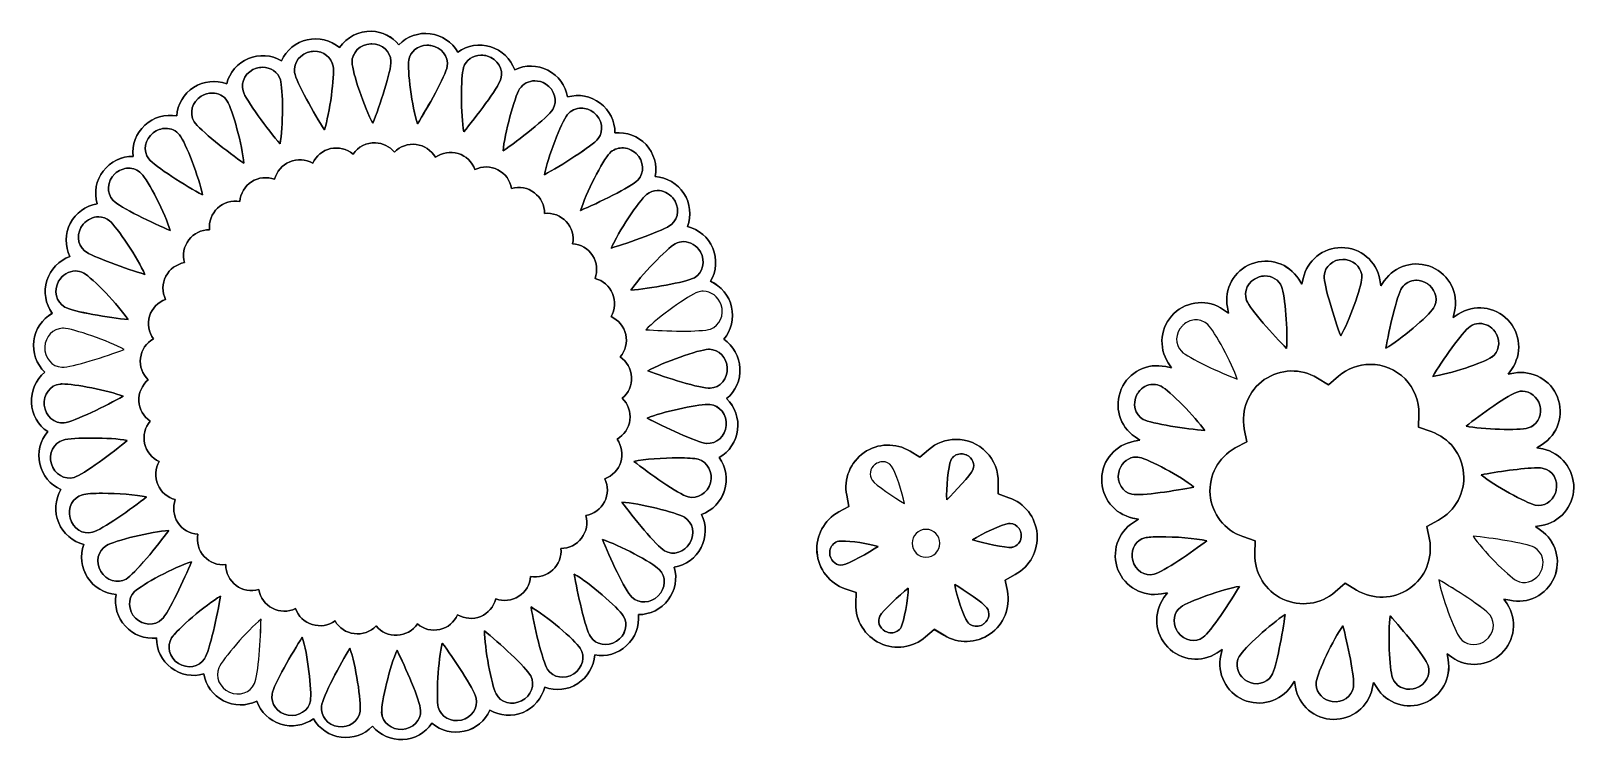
# Model space of a CAD drawing. Header units: centimetres. Extents: x -14.3 to 14.3, y -6.6 to 6.6.
import ezdxf

# ---------------------------------------------------------------- set-up
doc = ezdxf.new("R2010")
doc.units = ezdxf.units.CM
doc.header["$MEASUREMENT"] = 0
doc.layers.add('Layer 1', color=7, linetype='Continuous')

msp = doc.modelspace()

# ---------------------------------------------------------------- linework, layer by layer
at = {"layer": 'Layer 1', "color": 13}
for points, knots in [([(-8.00619, 6.58159), (-8.24379, 6.58969), (-8.46895, 6.47499), (-8.60203, 6.27801), (-8.60203, 6.27801), (-8.76766, 6.4185), (-8.98991, 6.47285), (-9.20158, 6.42472), (-9.20158, 6.42472), (-9.41351, 6.37657), (-9.59025, 6.23157), (-9.67889, 6.03327), (-9.67889, 6.03327), (-9.86648, 6.14299), (-10.09482, 6.15805), (-10.2951, 6.07391), (-10.2951, 6.07391), (-10.49539, 5.9898), (-10.64435, 5.81629), (-10.69727, 5.60554), (-10.69727, 5.60554), (-10.901, 5.68116), (-11.12854, 5.65642), (-11.31137, 5.53879), (-11.31137, 5.53879), (-11.4942, 5.42113), (-11.61088, 5.22431), (-11.62622, 5.00751), (-11.62622, 5.00751), (-11.84, 5.0464), (-12.05961, 4.98243), (-12.21915, 4.83482), (-12.21915, 4.83482), (-12.37843, 4.68721), (-12.45913, 4.47319), (-12.43664, 4.2571), (-12.43664, 4.2571), (-12.65413, 4.25842), (-12.85918, 4.15738), (-12.99068, 3.98437), (-12.99068, 3.98437), (-13.12218, 3.81136), (-13.16451, 3.58654), (-13.10524, 3.37755), (-13.10524, 3.37755), (-13.31929, 3.34096), (-13.5037, 3.2057), (-13.60319, 3.01242), (-13.60319, 3.01242), (-13.70241, 2.81917), (-13.70479, 2.59044), (-13.6098, 2.39501), (-13.6098, 2.39501), (-13.81432, 2.32183), (-13.97254, 2.1567), (-14.03684, 1.94921), (-14.03684, 1.94921), (-14.10113, 1.74172), (-14.06409, 1.51611), (-13.93683, 1.34011), (-13.93683, 1.34011), (-14.12574, 1.23258), (-14.25274, 1.04243), (-14.28026, 0.82679), (-14.28026, 0.82679), (-14.30751, 0.61118), (-14.23158, 0.39528), (-14.07547, 0.24405), (-14.07547, 0.24405), (-14.24269, 0.1053), (-14.33476, -0.10393), (-14.32418, -0.32081), (-14.32418, -0.32081), (-14.3136, -0.53769), (-14.20141, -0.73697), (-14.02176, -0.85879), (-14.02176, -0.85879), (-14.16225, -1.02442), (-14.21676, -1.24659), (-14.16887, -1.45849), (-14.16887, -1.45849), (-14.12072, -1.67039), (-13.97572, -1.8473), (-13.77729, -1.93601), (-13.77729, -1.93601), (-13.88709, -2.12352), (-13.90217, -2.35172), (-13.81804, -2.55201), (-13.81804, -2.55201), (-13.7339, -2.75233), (-13.5606, -2.90139), (-13.34999, -2.95441), (-13.34999, -2.95441), (-13.4254, -3.15819), (-13.40053, -3.38565), (-13.28279, -3.56832), (-13.28279, -3.56832), (-13.16505, -3.75115), (-12.9682, -3.86756), (-12.75151, -3.88317), (-12.75151, -3.88317), (-12.7904, -4.09695), (-12.72637, -4.31629), (-12.57874, -4.47584), (-12.57874, -4.47584), (-12.43137, -4.63512), (-12.21732, -4.71582), (-12.00115, -4.69359), (-12.00115, -4.69359), (-12.00247, -4.91081), (-11.9014, -5.11613), (-11.72836, -5.24763), (-11.72836, -5.24763), (-11.55532, -5.37913), (-11.33043, -5.42146), (-11.12167, -5.36193), (-11.12167, -5.36193), (-11.08489, -5.57598), (-10.94996, -5.76039), (-10.75654, -5.85988), (-10.75654, -5.85988), (-10.56339, -5.9591), (-10.33479, -5.96174), (-10.13927, -5.86702), (-10.13927, -5.86702), (-10.06624, -6.07154), (-9.90088, -6.22976), (-9.69345, -6.29406), (-9.69345, -6.29406), (-9.48575, -6.35835), (-9.26006, -6.32131), (-9.08411, -6.19378), (-9.08411, -6.19378), (-8.97669, -6.38269), (-8.78645, -6.50996), (-8.57082, -6.53721), (-8.57082, -6.53721), (-8.35518, -6.56446), (-8.13928, -6.48879), (-7.98821, -6.33269), (-7.98821, -6.33269), (-7.8493, -6.49964), (-7.64002, -6.59172), (-7.42332, -6.58113), (-7.42332, -6.58113), (-7.20636, -6.57055), (-7.00713, -6.45863), (-6.88516, -6.27871), (-6.88516, -6.27871), (-6.71953, -6.41947), (-6.49755, -6.47397), (-6.28561, -6.42582), (-6.28561, -6.42582), (-6.07368, -6.37767), (-5.89667, -6.23267), (-5.80804, -6.03424), (-5.80804, -6.03424), (-5.62045, -6.14404), (-5.39211, -6.15912), (-5.19183, -6.07499), (-5.19183, -6.07499), (-4.99154, -5.99085), (-4.84258, -5.81729), (-4.78966, -5.60668), (-4.78966, -5.60668), (-4.58593, -5.68209), (-4.35839, -5.65722), (-4.17556, -5.53974), (-4.17556, -5.53974), (-3.993, -5.422), (-3.87632, -5.22515), (-3.86097, -5.00819), (-3.86097, -5.00819), (-3.64719, -5.04708), (-3.42758, -4.98332), (-3.2683, -4.83568), (-3.2683, -4.83568), (-3.10902, -4.68804), (-3.02832, -4.47426), (-3.05055, -4.25809), (-3.05055, -4.25809), (-2.83306, -4.25941), (-2.62801, -4.15834), (-2.49651, -3.9853), (-2.49651, -3.9853), (-2.36501, -3.81226), (-2.32294, -3.58737), (-2.38247, -3.37832), (-2.38247, -3.37832), (-2.16842, -3.34183), (-1.98374, -3.20674), (-1.88452, -3.01359), (-1.88452, -3.01359), (-1.78504, -2.82047), (-1.78239, -2.59182), (-1.87711, -2.39637), (-1.87711, -2.39637), (-1.67232, -2.32321), (-1.5141, -2.15803), (-1.44981, -1.95047), (-1.44981, -1.95047), (-1.38552, -1.7429), (-1.42282, -1.51719), (-1.55009, -1.34121), (-1.55009, -1.34121), (-1.36144, -1.23363), (-1.23418, -1.04342), (-1.20693, -0.82781), (-1.20693, -0.82781), (-1.17968, -0.61217), (-1.25561, -0.3963), (-1.41172, -0.24512), (-1.41172, -0.24512), (-1.2445, -0.10648), (-1.15216, 0.10275), (-1.16275, 0.31974), (-1.16275, 0.31974), (-1.17307, 0.5367), (-1.28499, 0.73611), (-1.4649, 0.85801), (-1.4649, 0.85801), (-1.32441, 1.02367), (-1.27017, 1.24581), (-1.31832, 1.45764), (-1.31832, 1.45764), (-1.36647, 1.66944), (-1.51147, 1.84626), (-1.70964, 1.93495), (-1.70964, 1.93495), (-1.59984, 2.12254), (-1.58476, 2.35093), (-1.66889, 2.55132), (-1.66889, 2.55132), (-1.75303, 2.75174), (-1.92686, 2.90081), (-2.13773, 2.95365), (-2.13773, 2.95365), (-2.06206, 3.15741), (-2.08693, 3.38479), (-2.20467, 3.56746), (-2.20467, 3.56746), (-2.32215, 3.75013), (-2.519, 3.86678), (-2.73569, 3.88234), (-2.73569, 3.88234), (-2.6968, 4.09604), (-2.76083, 4.31554), (-2.9082, 4.47495), (-2.9082, 4.47495), (-3.05584, 4.63434), (-3.26989, 4.71503), (-3.48579, 4.69278), (-3.48579, 4.69278), (-3.48447, 4.91008), (-3.5858, 5.11532), (-3.75884, 5.24674), (-3.75884, 5.24674), (-3.93188, 5.37816), (-4.15677, 5.42041), (-4.36579, 5.36083), (-4.36579, 5.36083), (-4.4023, 5.57498), (-4.5375, 5.75945), (-4.73065, 5.8588), (-4.73065, 5.8588), (-4.9238, 5.95815), (-5.1524, 5.96077), (-5.34792, 5.86592), (-5.34792, 5.86592), (-5.42121, 6.07042), (-5.58631, 6.22858), (-5.79374, 6.29285), (-5.79374, 6.29285), (-6.00117, 6.35714), (-6.22686, 6.32005), (-6.40281, 6.19273), (-6.40281, 6.19273), (-6.5105, 6.38159), (-6.70047, 6.50875), (-6.9161, 6.536), (-6.9161, 6.536), (-7.13174, 6.56328), (-7.34764, 6.48742), (-7.49898, 6.33129), (-7.49898, 6.33129), (-7.62439, 6.48337), (-7.80907, 6.5745), (-8.00619, 6.58161), (-8.00619, 6.58161), (-8.00619, 6.58161), (-8.00619, 6.58161), (-8.00619, 6.58161), (-8.00619, 6.58161), (-8.00619, 6.58161), (-8.00619, 6.58159), (-8.00619, 6.58159)], [0, 0, 0, 0, 0.01333333, 0.01333333, 0.01333333, 0.01333333, 0.02666667, 0.02666667, 0.02666667, 0.02666667, 0.04, 0.04, 0.04, 0.04, 0.05333333, 0.05333333, 0.05333333, 0.05333333, 0.06666667, 0.06666667, 0.06666667, 0.06666667, 0.08, 0.08, 0.08, 0.08, 0.09333333, 0.09333333, 0.09333333, 0.09333333, 0.10666667, 0.10666667, 0.10666667, 0.10666667, 0.12, 0.12, 0.12, 0.12, 0.13333333, 0.13333333, 0.13333333, 0.13333333, 0.14666667, 0.14666667, 0.14666667, 0.14666667, 0.16, 0.16, 0.16, 0.16, 0.17333333, 0.17333333, 0.17333333, 0.17333333, 0.18666667, 0.18666667, 0.18666667, 0.18666667, 0.2, 0.2, 0.2, 0.2, 0.21333333, 0.21333333, 0.21333333, 0.21333333, 0.22666667, 0.22666667, 0.22666667, 0.22666667, 0.24, 0.24, 0.24, 0.24, 0.25333333, 0.25333333, 0.25333333, 0.25333333, 0.26666667, 0.26666667, 0.26666667, 0.26666667, 0.28, 0.28, 0.28, 0.28, 0.29333333, 0.29333333, 0.29333333, 0.29333333, 0.30666667, 0.30666667, 0.30666667, 0.30666667, 0.32, 0.32, 0.32, 0.32, 0.33333333, 0.33333333, 0.33333333, 0.33333333, 0.34666667, 0.34666667, 0.34666667, 0.34666667, 0.36, 0.36, 0.36, 0.36, 0.37333333, 0.37333333, 0.37333333, 0.37333333, 0.38666667, 0.38666667, 0.38666667, 0.38666667, 0.4, 0.4, 0.4, 0.4, 0.41333333, 0.41333333, 0.41333333, 0.41333333, 0.42666667, 0.42666667, 0.42666667, 0.42666667, 0.44, 0.44, 0.44, 0.44, 0.45333333, 0.45333333, 0.45333333, 0.45333333, 0.46666667, 0.46666667, 0.46666667, 0.46666667, 0.48, 0.48, 0.48, 0.48, 0.49333333, 0.49333333, 0.49333333, 0.49333333, 0.50666667, 0.50666667, 0.50666667, 0.50666667, 0.52, 0.52, 0.52, 0.52, 0.53333333, 0.53333333, 0.53333333, 0.53333333, 0.54666667, 0.54666667, 0.54666667, 0.54666667, 0.56, 0.56, 0.56, 0.56, 0.57333333, 0.57333333, 0.57333333, 0.57333333, 0.58666667, 0.58666667, 0.58666667, 0.58666667, 0.6, 0.6, 0.6, 0.6, 0.61333333, 0.61333333, 0.61333333, 0.61333333, 0.62666667, 0.62666667, 0.62666667, 0.62666667, 0.64, 0.64, 0.64, 0.64, 0.65333333, 0.65333333, 0.65333333, 0.65333333, 0.66666667, 0.66666667, 0.66666667, 0.66666667, 0.68, 0.68, 0.68, 0.68, 0.69333333, 0.69333333, 0.69333333, 0.69333333, 0.70666667, 0.70666667, 0.70666667, 0.70666667, 0.72, 0.72, 0.72, 0.72, 0.73333333, 0.73333333, 0.73333333, 0.73333333, 0.74666667, 0.74666667, 0.74666667, 0.74666667, 0.76, 0.76, 0.76, 0.76, 0.77333333, 0.77333333, 0.77333333, 0.77333333, 0.78666667, 0.78666667, 0.78666667, 0.78666667, 0.8, 0.8, 0.8, 0.8, 0.81333333, 0.81333333, 0.81333333, 0.81333333, 0.82666667, 0.82666667, 0.82666667, 0.82666667, 0.84, 0.84, 0.84, 0.84, 0.85333333, 0.85333333, 0.85333333, 0.85333333, 0.86666667, 0.86666667, 0.86666667, 0.86666667, 0.88, 0.88, 0.88, 0.88, 0.89333333, 0.89333333, 0.89333333, 0.89333333, 0.90666667, 0.90666667, 0.90666667, 0.90666667, 0.92, 0.92, 0.92, 0.92, 0.93333333, 0.93333333, 0.93333333, 0.93333333, 0.94666667, 0.94666667, 0.94666667, 0.94666667, 0.96, 0.96, 0.96, 0.96, 0.97333333, 0.97333333, 0.97333333, 0.97333333, 1, 1, 1, 1]), ([(-8.0001, 6.34805), (-7.80881, 6.34583), (-7.65164, 6.20562), (-7.64529, 6.0274), (-7.64529, 6.0274), (-7.63894, 5.84341), (-7.85907, 5.18761), (-7.98078, 4.87337), (-7.98078, 4.87337), (-8.13662, 5.15094), (-8.36231, 5.81783), (-8.36866, 6.00182), (-8.36866, 6.00182), (-8.37527, 6.18578), (-8.21864, 6.34072), (-8.01888, 6.34774), (-8.01888, 6.34774), (-8.01279, 6.34798), (-8.00618, 6.34811), (-8.00009, 6.34806), (-8.00009, 6.34806), (-8.00009, 6.34806), (-8.00009, 6.34806), (-8.00009, 6.34806), (-8.00009, 6.34806), (-8.00009, 6.34806), (-8.0001, 6.34805), (-8.0001, 6.34805)], [0, 0, 0, 0, 0.125, 0.125, 0.125, 0.125, 0.25, 0.25, 0.25, 0.25, 0.375, 0.375, 0.375, 0.375, 0.5, 0.5, 0.5, 0.5, 0.625, 0.625, 0.625, 0.625, 0.75, 0.75, 0.75, 0.75, 1, 1, 1, 1]), ([(-6.97855, 6.32214), (-6.95447, 6.32278), (-6.92987, 6.32113), (-6.90526, 6.31714), (-6.90526, 6.31714), (-6.70788, 6.28526), (-6.57188, 6.11206), (-6.60125, 5.93032), (-6.60125, 5.93032), (-6.63062, 5.74858), (-6.97352, 5.14805), (-7.1537, 4.86336), (-7.1537, 4.86336), (-7.25292, 5.16588), (-7.34526, 5.86417), (-7.31589, 6.04592), (-7.31589, 6.04592), (-7.29023, 6.20496), (-7.14629, 6.31775), (-6.97855, 6.32215), (-6.97855, 6.32215), (-6.97855, 6.32215), (-6.97855, 6.32214), (-6.97855, 6.32214)], [0, 0, 0, 0, 0.14285714, 0.14285714, 0.14285714, 0.14285714, 0.28571429, 0.28571429, 0.28571429, 0.28571429, 0.42857143, 0.42857143, 0.42857143, 0.42857143, 0.57142857, 0.57142857, 0.57142857, 0.57142857, 0.71428571, 0.71428571, 0.71428571, 0.71428571, 1, 1, 1, 1]), ([(-9.07564, 6.20919), (-8.90022, 6.21276), (-8.74676, 6.09767), (-8.7203, 5.93296), (-8.7203, 5.93296), (-8.69093, 5.75122), (-8.78327, 5.05293), (-8.88223, 4.7504), (-8.88223, 4.7504), (-9.06268, 5.03509), (-9.40531, 5.63559), (-9.43468, 5.81733), (-9.43468, 5.81733), (-9.46405, 5.99907), (-9.32832, 6.1723), (-9.13094, 6.20418), (-9.13094, 6.20418), (-9.11242, 6.20717), (-9.09363, 6.20881), (-9.07564, 6.20918), (-9.07564, 6.20918), (-9.07564, 6.20918), (-9.07564, 6.20919), (-9.07564, 6.20919)], [0, 0, 0, 0, 0.14285714, 0.14285714, 0.14285714, 0.14285714, 0.28571429, 0.28571429, 0.28571429, 0.28571429, 0.42857143, 0.42857143, 0.42857143, 0.42857143, 0.57142857, 0.57142857, 0.57142857, 0.57142857, 0.71428571, 0.71428571, 0.71428571, 0.71428571, 1, 1, 1, 1]), ([(-5.97736, 6.13889), (-5.9726, 6.139), (-5.96783, 6.13894), (-5.96307, 6.13889), (-5.96307, 6.13889), (-5.92762, 6.13844), (-5.89163, 6.13288), (-5.85565, 6.12212), (-5.85565, 6.12212), (-5.66409, 6.06465), (-5.55191, 5.87513), (-5.60482, 5.69881), (-5.60482, 5.69881), (-5.65774, 5.52247), (-6.07657, 4.97224), (-6.29247, 4.71363), (-6.29247, 4.71363), (-6.35094, 5.02653), (-6.35094, 5.73074), (-6.29803, 5.90706), (-6.29803, 5.90706), (-6.25649, 6.04586), (-6.12499, 6.13518), (-5.97735, 6.13889), (-5.97735, 6.13889), (-5.97735, 6.13889), (-5.97736, 6.13889), (-5.97736, 6.13889)], [0, 0, 0, 0, 0.125, 0.125, 0.125, 0.125, 0.25, 0.25, 0.25, 0.25, 0.375, 0.375, 0.375, 0.375, 0.5, 0.5, 0.5, 0.5, 0.625, 0.625, 0.625, 0.625, 0.75, 0.75, 0.75, 0.75, 1, 1, 1, 1]), ([(-10.03554, 5.91297), (-9.88235, 5.9149), (-9.74344, 5.82444), (-9.70031, 5.68117), (-9.70031, 5.68117), (-9.64739, 5.50483), (-9.64739, 4.80061), (-9.70613, 4.48771), (-9.70613, 4.48771), (-9.92203, 4.74631), (-10.34087, 5.29657), (-10.39378, 5.47289), (-10.39378, 5.47289), (-10.4467, 5.64921), (-10.33425, 5.83873), (-10.14295, 5.8962), (-10.14295, 5.8962), (-10.10697, 5.90697), (-10.07072, 5.91252), (-10.03553, 5.91297), (-10.03553, 5.91297), (-10.03553, 5.91297), (-10.03554, 5.91297), (-10.03554, 5.91297)], [0, 0, 0, 0, 0.14285714, 0.14285714, 0.14285714, 0.14285714, 0.28571429, 0.28571429, 0.28571429, 0.28571429, 0.42857143, 0.42857143, 0.42857143, 0.42857143, 0.57142857, 0.57142857, 0.57142857, 0.57142857, 0.71428571, 0.71428571, 0.71428571, 0.71428571, 1, 1, 1, 1]), ([(-4.9738, 5.66055), (-4.9058, 5.66055), (-4.83569, 5.64163), (-4.77192, 5.60202), (-4.77192, 5.60202), (-4.60232, 5.4964), (-4.54385, 5.28412), (-4.64095, 5.12783), (-4.64095, 5.12783), (-4.73832, 4.97151), (-5.2868, 4.55006), (-5.56302, 4.3571), (-5.56302, 4.3571), (-5.53736, 4.67439), (-5.35241, 5.35394), (-5.25531, 5.51023), (-5.25531, 5.51023), (-5.19446, 5.60791), (-5.08703, 5.66057), (-4.97379, 5.66054), (-4.97379, 5.66054), (-4.97379, 5.66054), (-4.9738, 5.66055), (-4.9738, 5.66055)], [0, 0, 0, 0, 0.14285714, 0.14285714, 0.14285714, 0.14285714, 0.28571429, 0.28571429, 0.28571429, 0.28571429, 0.42857143, 0.42857143, 0.42857143, 0.42857143, 0.57142857, 0.57142857, 0.57142857, 0.57142857, 0.71428571, 0.71428571, 0.71428571, 0.71428571, 1, 1, 1, 1]), ([(-10.96794, 5.43465), (-10.8547, 5.43465), (-10.74728, 5.382), (-10.68642, 5.28431), (-10.68642, 5.28431), (-10.58905, 5.12802), (-10.40464, 4.44846), (-10.37897, 4.13118), (-10.37897, 4.13118), (-10.6552, 4.32414), (-11.20368, 4.74562), (-11.30104, 4.90191), (-11.30104, 4.90191), (-11.39814, 5.0582), (-11.33967, 5.27047), (-11.17007, 5.3761), (-11.17007, 5.3761), (-11.10657, 5.41571), (-11.03593, 5.43463), (-10.96793, 5.43465), (-10.96793, 5.43465), (-10.96793, 5.43465), (-10.96794, 5.43465), (-10.96794, 5.43465)], [0, 0, 0, 0, 0.14285714, 0.14285714, 0.14285714, 0.14285714, 0.28571429, 0.28571429, 0.28571429, 0.28571429, 0.42857143, 0.42857143, 0.42857143, 0.42857143, 0.57142857, 0.57142857, 0.57142857, 0.57142857, 0.71428571, 0.71428571, 0.71428571, 0.71428571, 1, 1, 1, 1]), ([(-4.10861, 5.15401), (-4.03003, 5.15327), (-3.94907, 5.12668), (-3.88001, 5.07313), (-3.88001, 5.07313), (-3.72205, 4.95065), (-3.68528, 4.73354), (-3.79799, 4.58804), (-3.79799, 4.58804), (-3.9107, 4.44252), (-4.4994, 4.07951), (-4.79388, 3.91587), (-4.79388, 3.91587), (-4.7362, 4.22887), (-4.48299, 4.88583), (-4.37002, 5.03135), (-4.37002, 5.03135), (-4.30678, 5.11319), (-4.20968, 5.15496), (-4.10861, 5.15401), (-4.10861, 5.15401), (-4.10861, 5.15401), (-4.10861, 5.15401), (-4.10861, 5.15401)], [0, 0, 0, 0, 0.14285714, 0.14285714, 0.14285714, 0.14285714, 0.28571429, 0.28571429, 0.28571429, 0.28571429, 0.42857143, 0.42857143, 0.42857143, 0.42857143, 0.57142857, 0.57142857, 0.57142857, 0.57142857, 0.71428571, 0.71428571, 0.71428571, 0.71428571, 1, 1, 1, 1]), ([(-11.83339, 4.77748), (-11.73232, 4.77843), (-11.63548, 4.73665), (-11.57198, 4.65482), (-11.57198, 4.65482), (-11.459, 4.5093), (-11.2058, 3.85234), (-11.14812, 3.53934), (-11.14812, 3.53934), (-11.4426, 3.70298), (-12.03103, 4.06599), (-12.14375, 4.21149), (-12.14375, 4.21149), (-12.25646, 4.35701), (-12.21995, 4.57413), (-12.06199, 4.69658), (-12.06199, 4.69658), (-11.99293, 4.75016), (-11.91197, 4.77675), (-11.83339, 4.77749), (-11.83339, 4.77749), (-11.83339, 4.77749), (-11.83339, 4.77748), (-11.83339, 4.77748)], [0, 0, 0, 0, 0.14285714, 0.14285714, 0.14285714, 0.14285714, 0.28571429, 0.28571429, 0.28571429, 0.28571429, 0.42857143, 0.42857143, 0.42857143, 0.42857143, 0.57142857, 0.57142857, 0.57142857, 0.57142857, 0.71428571, 0.71428571, 0.71428571, 0.71428571, 1, 1, 1, 1]), ([(-7.93581, 4.50977), (-7.79876, 4.50482), (-7.67043, 4.44156), (-7.58312, 4.33591), (-7.58312, 4.33591), (-7.47782, 4.4445), (-7.3278, 4.4972), (-7.17778, 4.47823), (-7.17778, 4.47823), (-7.02776, 4.45926), (-6.89547, 4.37078), (-6.82086, 4.23944), (-6.82086, 4.23944), (-6.69836, 4.32802), (-6.54146, 4.35387), (-6.39726, 4.30918), (-6.39726, 4.30918), (-6.25306, 4.26452), (-6.13797, 4.15456), (-6.08717, 4.01234), (-6.08717, 4.01234), (-5.95117, 4.07819), (-5.79242, 4.07632), (-5.65802, 4.00723), (-5.65802, 4.00723), (-5.52388, 3.93815), (-5.42995, 3.80993), (-5.40428, 3.66108), (-5.40428, 3.66108), (-5.25902, 3.70257), (-5.10265, 3.67315), (-4.98227, 3.5817), (-4.98227, 3.5817), (-4.86188, 3.49026), (-4.79151, 3.34746), (-4.79256, 3.19631), (-4.79256, 3.19631), (-4.64228, 3.21174), (-4.49358, 3.15564), (-4.39119, 3.04486), (-4.39119, 3.04486), (-4.28853, 2.93408), (-4.24408, 2.78152), (-4.27107, 2.63298), (-4.27107, 2.63298), (-4.12026, 2.62216), (-3.98347, 2.54106), (-3.90171, 2.41406), (-3.90171, 2.41406), (-3.81969, 2.28706), (-3.80249, 2.12894), (-3.85514, 1.98726), (-3.85514, 1.98726), (-3.7083, 1.95056), (-3.58738, 1.84687), (-3.52891, 1.70744), (-3.52891, 1.70744), (-3.47017, 1.56798), (-3.48076, 1.4091), (-3.55722, 1.27863), (-3.55722, 1.27863), (-3.41964, 1.2169), (-3.31883, 1.09398), (-3.28523, 0.94674), (-3.28523, 0.94674), (-3.25189, 0.79953), (-3.28973, 0.64514), (-3.38736, 0.52997), (-3.38736, 0.52997), (-3.26221, 0.44522), (-3.18442, 0.30656), (-3.17702, 0.15564), (-3.17702, 0.15564), (-3.16988, 0.00472), (-3.23391, -0.1408), (-3.35032, -0.23721), (-3.35032, -0.23721), (-3.24158, -0.34233), (-3.18892, -0.49243), (-3.20771, -0.64237), (-3.20771, -0.64237), (-3.22676, -0.79231), (-3.31513, -0.92457), (-3.44636, -0.9994), (-3.44636, -0.9994), (-3.35772, -1.1218), (-3.33206, -1.27875), (-3.37677, -1.42305), (-3.37677, -1.42305), (-3.42148, -1.56738), (-3.53155, -1.68221), (-3.6739, -1.73306), (-3.6739, -1.73306), (-3.60802, -1.86898), (-3.60987, -2.02796), (-3.67893, -2.16227), (-3.67893, -2.16227), (-3.74825, -2.29655), (-3.87631, -2.39047), (-4.02527, -2.41582), (-4.02527, -2.41582), (-3.98399, -2.56116), (-4.01336, -2.7175), (-4.10465, -2.83786), (-4.10465, -2.83786), (-4.19593, -2.95825), (-4.33881, -3.02857), (-4.48988, -3.0277), (-4.48988, -3.0277), (-4.47427, -3.17788), (-4.53036, -3.32657), (-4.64122, -3.42913), (-4.64122, -3.42913), (-4.75208, -3.53158), (-4.90475, -3.57629), (-5.05318, -3.5493), (-5.05318, -3.5493), (-5.06376, -3.70011), (-5.14499, -3.83717), (-5.27199, -3.91892), (-5.27199, -3.91892), (-5.39925, -4.00094), (-5.55748, -4.01814), (-5.69903, -3.96549), (-5.69903, -3.96549), (-5.73607, -4.11207), (-5.83952, -4.23272), (-5.97896, -4.29119), (-5.97896, -4.29119), (-6.11813, -4.34966), (-6.27688, -4.33908), (-6.40732, -4.26288), (-6.40732, -4.26288), (-6.46897, -4.40073), (-6.592, -4.50153), (-6.73937, -4.53487), (-6.73937, -4.53487), (-6.88648, -4.56821), (-7.041, -4.53037), (-7.15609, -4.43274), (-7.15609, -4.43274), (-7.24076, -4.55762), (-7.3794, -4.63568), (-7.53021, -4.64308), (-7.53021, -4.64308), (-7.68102, -4.65049), (-7.82654, -4.58646), (-7.92312, -4.47031), (-7.92312, -4.47031), (-8.02816, -4.57879), (-8.17844, -4.63171), (-8.3282, -4.61266), (-8.3282, -4.61266), (-8.47822, -4.59361), (-8.61051, -4.50524), (-8.68539, -4.37374), (-8.68539, -4.37374), (-8.80763, -4.46238), (-8.96479, -4.4883), (-9.10899, -4.44359), (-9.10899, -4.44359), (-9.25345, -4.39888), (-9.36828, -4.28881), (-9.41908, -4.14646), (-9.41908, -4.14646), (-9.55508, -4.21234), (-9.71409, -4.21049), (-9.84823, -4.14143), (-9.84823, -4.14143), (-9.98264, -4.07211), (-10.07657, -3.94405), (-10.10197, -3.79509), (-10.10197, -3.79509), (-10.24723, -3.83663), (-10.40386, -3.80726), (-10.52425, -3.71571), (-10.52425, -3.71571), (-10.64464, -3.62443), (-10.71475, -3.48155), (-10.71396, -3.33037), (-10.71396, -3.33037), (-10.86398, -3.34585), (-11.01294, -3.2897), (-11.11533, -3.17887), (-11.11533, -3.17887), (-11.21799, -3.06801), (-11.26244, -2.91534), (-11.23545, -2.76675), (-11.23545, -2.76675), (-11.38626, -2.75603), (-11.52305, -2.67499), (-11.60507, -2.54797), (-11.60507, -2.54797), (-11.68683, -2.42094), (-11.70402, -2.26278), (-11.65164, -2.12106), (-11.65164, -2.12106), (-11.79822, -2.08415), (-11.9186, -1.98049), (-11.97708, -1.84124), (-11.97708, -1.84124), (-12.03555, -1.70199), (-12.02497, -1.54335), (-11.94877, -1.41299), (-11.94877, -1.41299), (-12.08688, -1.35134), (-12.18769, -1.22828), (-12.22103, -1.08088), (-12.22103, -1.08088), (-12.25463, -0.93348), (-12.21653, -0.77894), (-12.1189, -0.66374), (-12.1189, -0.66374), (-12.24378, -0.57905), (-12.32157, -0.44046), (-12.32898, -0.28965), (-12.32898, -0.28965), (-12.33639, -0.13881), (-12.27236, 0.00668), (-12.15621, 0.10315), (-12.15621, 0.10315), (-12.26469, 0.2083), (-12.31734, 0.35834), (-12.29829, 0.5082), (-12.29829, 0.5082), (-12.27924, 0.65803), (-12.19087, 0.79025), (-12.05964, 0.86504), (-12.05964, 0.86504), (-12.14828, 0.98741), (-12.17394, 1.14436), (-12.12923, 1.28869), (-12.12923, 1.28869), (-12.08452, 1.43299), (-11.97445, 1.54782), (-11.83237, 1.59868), (-11.83237, 1.59868), (-11.89852, 1.73457), (-11.89666, 1.89366), (-11.82761, 2.02807), (-11.82761, 2.02807), (-11.75855, 2.1625), (-11.63023, 2.25659), (-11.48127, 2.28204), (-11.48127, 2.28204), (-11.52281, 2.42735), (-11.49318, 2.58369), (-11.40189, 2.70397), (-11.40189, 2.70397), (-11.31034, 2.82428), (-11.16773, 2.89452), (-11.01666, 2.8936), (-11.01666, 2.8936), (-11.03201, 3.04383), (-10.97618, 3.19261), (-10.86532, 3.29526), (-10.86532, 3.29526), (-10.75446, 3.39789), (-10.60179, 3.44242), (-10.45336, 3.41546), (-10.45336, 3.41546), (-10.44225, 3.56617), (-10.36128, 3.70298), (-10.23402, 3.78474), (-10.23402, 3.78474), (-10.10702, 3.86652), (-9.9488, 3.88369), (-9.80725, 3.83112), (-9.80725, 3.83112), (-9.77047, 3.9777), (-9.66676, 4.0984), (-9.52732, 4.1569), (-9.52732, 4.1569), (-9.38815, 4.2154), (-9.2294, 4.2049), (-9.09896, 4.12851), (-9.09896, 4.12851), (-9.03731, 4.26636), (-8.91428, 4.36716), (-8.76717, 4.40066), (-8.76717, 4.40066), (-8.6198, 4.43416), (-8.46554, 4.39643), (-8.35019, 4.29885), (-8.35019, 4.29885), (-8.25759, 4.43582), (-8.10095, 4.51552), (-7.93585, 4.50975), (-7.93585, 4.50975), (-7.93585, 4.50975), (-7.93585, 4.50975), (-7.93585, 4.50975), (-7.93585, 4.50975), (-7.93585, 4.50975), (-7.93581, 4.50977), (-7.93581, 4.50977)], [0, 0, 0, 0, 0.01333333, 0.01333333, 0.01333333, 0.01333333, 0.02666667, 0.02666667, 0.02666667, 0.02666667, 0.04, 0.04, 0.04, 0.04, 0.05333333, 0.05333333, 0.05333333, 0.05333333, 0.06666667, 0.06666667, 0.06666667, 0.06666667, 0.08, 0.08, 0.08, 0.08, 0.09333333, 0.09333333, 0.09333333, 0.09333333, 0.10666667, 0.10666667, 0.10666667, 0.10666667, 0.12, 0.12, 0.12, 0.12, 0.13333333, 0.13333333, 0.13333333, 0.13333333, 0.14666667, 0.14666667, 0.14666667, 0.14666667, 0.16, 0.16, 0.16, 0.16, 0.17333333, 0.17333333, 0.17333333, 0.17333333, 0.18666667, 0.18666667, 0.18666667, 0.18666667, 0.2, 0.2, 0.2, 0.2, 0.21333333, 0.21333333, 0.21333333, 0.21333333, 0.22666667, 0.22666667, 0.22666667, 0.22666667, 0.24, 0.24, 0.24, 0.24, 0.25333333, 0.25333333, 0.25333333, 0.25333333, 0.26666667, 0.26666667, 0.26666667, 0.26666667, 0.28, 0.28, 0.28, 0.28, 0.29333333, 0.29333333, 0.29333333, 0.29333333, 0.30666667, 0.30666667, 0.30666667, 0.30666667, 0.32, 0.32, 0.32, 0.32, 0.33333333, 0.33333333, 0.33333333, 0.33333333, 0.34666667, 0.34666667, 0.34666667, 0.34666667, 0.36, 0.36, 0.36, 0.36, 0.37333333, 0.37333333, 0.37333333, 0.37333333, 0.38666667, 0.38666667, 0.38666667, 0.38666667, 0.4, 0.4, 0.4, 0.4, 0.41333333, 0.41333333, 0.41333333, 0.41333333, 0.42666667, 0.42666667, 0.42666667, 0.42666667, 0.44, 0.44, 0.44, 0.44, 0.45333333, 0.45333333, 0.45333333, 0.45333333, 0.46666667, 0.46666667, 0.46666667, 0.46666667, 0.48, 0.48, 0.48, 0.48, 0.49333333, 0.49333333, 0.49333333, 0.49333333, 0.50666667, 0.50666667, 0.50666667, 0.50666667, 0.52, 0.52, 0.52, 0.52, 0.53333333, 0.53333333, 0.53333333, 0.53333333, 0.54666667, 0.54666667, 0.54666667, 0.54666667, 0.56, 0.56, 0.56, 0.56, 0.57333333, 0.57333333, 0.57333333, 0.57333333, 0.58666667, 0.58666667, 0.58666667, 0.58666667, 0.6, 0.6, 0.6, 0.6, 0.61333333, 0.61333333, 0.61333333, 0.61333333, 0.62666667, 0.62666667, 0.62666667, 0.62666667, 0.64, 0.64, 0.64, 0.64, 0.65333333, 0.65333333, 0.65333333, 0.65333333, 0.66666667, 0.66666667, 0.66666667, 0.66666667, 0.68, 0.68, 0.68, 0.68, 0.69333333, 0.69333333, 0.69333333, 0.69333333, 0.70666667, 0.70666667, 0.70666667, 0.70666667, 0.72, 0.72, 0.72, 0.72, 0.73333333, 0.73333333, 0.73333333, 0.73333333, 0.74666667, 0.74666667, 0.74666667, 0.74666667, 0.76, 0.76, 0.76, 0.76, 0.77333333, 0.77333333, 0.77333333, 0.77333333, 0.78666667, 0.78666667, 0.78666667, 0.78666667, 0.8, 0.8, 0.8, 0.8, 0.81333333, 0.81333333, 0.81333333, 0.81333333, 0.82666667, 0.82666667, 0.82666667, 0.82666667, 0.84, 0.84, 0.84, 0.84, 0.85333333, 0.85333333, 0.85333333, 0.85333333, 0.86666667, 0.86666667, 0.86666667, 0.86666667, 0.88, 0.88, 0.88, 0.88, 0.89333333, 0.89333333, 0.89333333, 0.89333333, 0.90666667, 0.90666667, 0.90666667, 0.90666667, 0.92, 0.92, 0.92, 0.92, 0.93333333, 0.93333333, 0.93333333, 0.93333333, 0.94666667, 0.94666667, 0.94666667, 0.94666667, 0.96, 0.96, 0.96, 0.96, 0.97333333, 0.97333333, 0.97333333, 0.97333333, 1, 1, 1, 1]), ([(-3.35984, 4.41447), (-3.26565, 4.41704), (-3.16775, 4.38121), (-3.09102, 4.30768), (-3.09102, 4.30768), (-2.94682, 4.16928), (-2.93333, 3.94925), (-3.06086, 3.81643), (-3.06086, 3.81643), (-3.18812, 3.68361), (-3.81201, 3.38482), (-4.1221, 3.25311), (-4.1221, 3.25311), (-4.03161, 3.55828), (-3.71041, 4.18487), (-3.58288, 4.31769), (-3.58288, 4.31769), (-3.52308, 4.37995), (-3.44318, 4.41223), (-3.35984, 4.41447), (-3.35984, 4.41447), (-3.35984, 4.41447), (-3.35984, 4.41447), (-3.35984, 4.41447)], [0, 0, 0, 0, 0.14285714, 0.14285714, 0.14285714, 0.14285714, 0.28571429, 0.28571429, 0.28571429, 0.28571429, 0.42857143, 0.42857143, 0.42857143, 0.42857143, 0.57142857, 0.57142857, 0.57142857, 0.57142857, 0.71428571, 0.71428571, 0.71428571, 0.71428571, 1, 1, 1, 1]), ([(-12.52316, 4.03794), (-12.43426, 4.03977), (-12.34721, 4.00757), (-12.28345, 3.94116), (-12.28345, 3.94116), (-12.15592, 3.80834), (-11.83525, 3.18173), (-11.74449, 2.87656), (-11.74449, 2.87656), (-12.05485, 3.0083), (-12.67847, 3.30709), (-12.806, 3.43991), (-12.806, 3.43991), (-12.93353, 3.57273), (-12.91977, 3.79276), (-12.77557, 3.93116), (-12.77557, 3.93116), (-12.7036, 4.00035), (-12.61232, 4.03612), (-12.52316, 4.03795), (-12.52316, 4.03795), (-12.52316, 4.03795), (-12.52316, 4.03794), (-12.52316, 4.03794)], [0, 0, 0, 0, 0.14285714, 0.14285714, 0.14285714, 0.14285714, 0.28571429, 0.28571429, 0.28571429, 0.28571429, 0.42857143, 0.42857143, 0.42857143, 0.42857143, 0.57142857, 0.57142857, 0.57142857, 0.57142857, 0.71428571, 0.71428571, 0.71428571, 0.71428571, 1, 1, 1, 1]), ([(-2.69812, 3.62228), (-2.59334, 3.62334), (-2.48592, 3.57569), (-2.40999, 3.4843), (-2.40999, 3.4843), (-2.28246, 3.33042), (-2.29384, 3.11052), (-2.43565, 2.99305), (-2.43565, 2.99305), (-2.57747, 2.87557), (-3.23099, 2.64922), (-3.55404, 2.55358), (-3.55404, 2.55358), (-3.42942, 2.84647), (-3.03916, 3.43274), (-2.89761, 3.55021), (-2.89761, 3.55021), (-2.83993, 3.59794), (-2.76982, 3.62157), (-2.69811, 3.62228), (-2.69811, 3.62228), (-2.69811, 3.62228), (-2.69812, 3.62228), (-2.69812, 3.62228)], [0, 0, 0, 0, 0.14285714, 0.14285714, 0.14285714, 0.14285714, 0.28571429, 0.28571429, 0.28571429, 0.28571429, 0.42857143, 0.42857143, 0.42857143, 0.42857143, 0.57142857, 0.57142857, 0.57142857, 0.57142857, 0.71428571, 0.71428571, 0.71428571, 0.71428571, 1, 1, 1, 1]), ([(-13.07455, 3.13278), (-13.00285, 3.13207), (-12.93273, 3.10844), (-12.87505, 3.06071), (-12.87505, 3.06071), (-12.73323, 2.94323), (-12.34297, 2.357), (-12.21862, 2.06408), (-12.21862, 2.06408), (-12.54168, 2.15973), (-13.1952, 2.38608), (-13.33701, 2.50358), (-13.33701, 2.50358), (-13.47856, 2.62106), (-13.48994, 2.84092), (-13.36241, 2.99483), (-13.36241, 2.99483), (-13.28674, 3.08619), (-13.17932, 3.13384), (-13.07454, 3.13278), (-13.07454, 3.13278), (-13.07454, 3.13278), (-13.07455, 3.13278), (-13.07455, 3.13278)], [0, 0, 0, 0, 0.14285714, 0.14285714, 0.14285714, 0.14285714, 0.28571429, 0.28571429, 0.28571429, 0.28571429, 0.42857143, 0.42857143, 0.42857143, 0.42857143, 0.57142857, 0.57142857, 0.57142857, 0.57142857, 0.71428571, 0.71428571, 0.71428571, 0.71428571, 1, 1, 1, 1]), ([(-2.20573, 2.67301), (-2.08508, 2.67071), (-1.96469, 2.60118), (-1.89696, 2.4815), (-1.89696, 2.4815), (-1.7988, 2.3074), (-1.84933, 2.09307), (-2.00967, 2.00258), (-2.00967, 2.00258), (-2.17001, 1.91212), (-2.85316, 1.80525), (-3.18812, 1.76842), (-3.18812, 1.76842), (-3.01349, 2.03459), (-2.5256, 2.54251), (-2.36527, 2.633), (-2.36527, 2.633), (-2.31526, 2.66126), (-2.26049, 2.67404), (-2.20573, 2.67301), (-2.20573, 2.67301), (-2.20573, 2.67301), (-2.20573, 2.67301), (-2.20573, 2.67301)], [0, 0, 0, 0, 0.14285714, 0.14285714, 0.14285714, 0.14285714, 0.28571429, 0.28571429, 0.28571429, 0.28571429, 0.42857143, 0.42857143, 0.42857143, 0.42857143, 0.57142857, 0.57142857, 0.57142857, 0.57142857, 0.71428571, 0.71428571, 0.71428571, 0.71428571, 1, 1, 1, 1]), ([(-13.51058, 2.12702), (-13.45555, 2.12808), (-13.40078, 2.1153), (-13.35077, 2.08701), (-13.35077, 2.08701), (-13.19043, 1.99652), (-12.70254, 1.48863), (-12.52792, 1.22246), (-12.52792, 1.22246), (-12.86288, 1.25929), (-13.54604, 1.36613), (-13.70637, 1.45662), (-13.70637, 1.45662), (-13.86671, 1.54711), (-13.91724, 1.76145), (-13.81908, 1.93552), (-13.81908, 1.93552), (-13.75161, 2.05522), (-13.63096, 2.12472), (-13.51058, 2.12703), (-13.51058, 2.12703), (-13.51058, 2.12703), (-13.51058, 2.12702), (-13.51058, 2.12702)], [0, 0, 0, 0, 0.14285714, 0.14285714, 0.14285714, 0.14285714, 0.28571429, 0.28571429, 0.28571429, 0.28571429, 0.42857143, 0.42857143, 0.42857143, 0.42857143, 0.57142857, 0.57142857, 0.57142857, 0.57142857, 0.71428571, 0.71428571, 0.71428571, 0.71428571, 1, 1, 1, 1]), ([(-1.84563, 1.75049), (-1.70223, 1.75102), (-1.56491, 1.65265), (-1.51225, 1.49898), (-1.51225, 1.49898), (-1.44769, 1.30983), (-1.53633, 1.10843), (-1.71042, 1.0489), (-1.71042, 1.0489), (-1.88478, 0.98937), (-2.57614, 1.00985), (-2.91216, 1.03509), (-2.91216, 1.03509), (-2.69176, 1.2647), (-2.11894, 1.67419), (-1.94458, 1.73372), (-1.94458, 1.73372), (-1.91204, 1.74489), (-1.8787, 1.75039), (-1.84563, 1.75049), (-1.84563, 1.75049), (-1.84563, 1.75049), (-1.84563, 1.75049), (-1.84563, 1.75049)], [0, 0, 0, 0, 0.14285714, 0.14285714, 0.14285714, 0.14285714, 0.28571429, 0.28571429, 0.28571429, 0.28571429, 0.42857143, 0.42857143, 0.42857143, 0.42857143, 0.57142857, 0.57142857, 0.57142857, 0.57142857, 0.71428571, 0.71428571, 0.71428571, 0.71428571, 1, 1, 1, 1]), ([(-13.74659, 1.06273), (-13.74103, 1.06281), (-13.73548, 1.06268), (-13.72966, 1.06244), (-13.72966, 1.06244), (-13.54577, 1.05493), (-12.87982, 0.82508), (-12.60333, 0.66766), (-12.60333, 0.66766), (-12.91818, 0.54788), (-13.57514, 0.33156), (-13.75903, 0.33907), (-13.75903, 0.33907), (-13.94292, 0.34658), (-14.08553, 0.51473), (-14.07732, 0.71443), (-14.07732, 0.71443), (-14.06938, 0.90789), (-13.92307, 1.06024), (-13.74659, 1.06273), (-13.74659, 1.06273), (-13.74659, 1.06273), (-13.74659, 1.06273), (-13.74659, 1.06273)], [0, 0, 0, 0, 0.14285714, 0.14285714, 0.14285714, 0.14285714, 0.28571429, 0.28571429, 0.28571429, 0.28571429, 0.42857143, 0.42857143, 0.42857143, 0.42857143, 0.57142857, 0.57142857, 0.57142857, 0.57142857, 0.71428571, 0.71428571, 0.71428571, 0.71428571, 1, 1, 1, 1]), ([(-1.73107, 0.67207), (-1.55486, 0.67064), (-1.40722, 0.51925), (-1.39822, 0.32584), (-1.39822, 0.32584), (-1.38869, 0.12619), (-1.53025, -0.04265), (-1.71413, -0.0513), (-1.71413, -0.0513), (-1.89802, -0.05993), (-2.5563, 0.15238), (-2.87195, 0.27025), (-2.87195, 0.27025), (-2.59625, 0.42934), (-1.93215, 0.66316), (-1.74826, 0.67178), (-1.74826, 0.67178), (-1.74244, 0.67204), (-1.73688, 0.67212), (-1.73106, 0.67207), (-1.73106, 0.67207), (-1.73106, 0.67207), (-1.73107, 0.67207), (-1.73107, 0.67207)], [0, 0, 0, 0, 0.14285714, 0.14285714, 0.14285714, 0.14285714, 0.28571429, 0.28571429, 0.28571429, 0.28571429, 0.42857143, 0.42857143, 0.42857143, 0.42857143, 0.57142857, 0.57142857, 0.57142857, 0.57142857, 0.71428571, 0.71428571, 0.71428571, 0.71428571, 1, 1, 1, 1]), ([(-13.75241, 0.02726), (-13.52434, 0.0284), (-12.8986, -0.09328), (-12.62052, -0.2016), (-12.62052, -0.2016), (-12.91474, -0.36588), (-13.53333, -0.67531), (-13.71642, -0.69462), (-13.71642, -0.69462), (-13.89951, -0.71391), (-14.06488, -0.56833), (-14.08578, -0.36955), (-14.08578, -0.36955), (-14.10695, -0.17077), (-13.97545, 0.00621), (-13.79236, 0.0255), (-13.79236, 0.0255), (-13.78072, 0.02672), (-13.76749, 0.02719), (-13.75241, 0.02727), (-13.75241, 0.02727), (-13.75241, 0.02727), (-13.75241, 0.02726), (-13.75241, 0.02726)], [0, 0, 0, 0, 0.14285714, 0.14285714, 0.14285714, 0.14285714, 0.28571429, 0.28571429, 0.28571429, 0.28571429, 0.42857143, 0.42857143, 0.42857143, 0.42857143, 0.57142857, 0.57142857, 0.57142857, 0.57142857, 0.71428571, 0.71428571, 0.71428571, 0.71428571, 1, 1, 1, 1]), ([(-1.76096, -0.35398), (-1.74561, -0.35374), (-1.73238, -0.35419), (-1.72074, -0.35517), (-1.72074, -0.35517), (-1.53738, -0.37067), (-1.40218, -0.54459), (-1.41911, -0.74376), (-1.41911, -0.74376), (-1.43578, -0.94291), (-1.59823, -1.09198), (-1.78159, -1.07645), (-1.78159, -1.07645), (-1.96521, -1.06095), (-2.58989, -0.76424), (-2.88755, -0.60607), (-2.88755, -0.60607), (-2.61185, -0.49203), (-1.98876, -0.35755), (-1.76095, -0.35397), (-1.76095, -0.35397), (-1.76095, -0.35397), (-1.76096, -0.35398), (-1.76096, -0.35398)], [0, 0, 0, 0, 0.14285714, 0.14285714, 0.14285714, 0.14285714, 0.28571429, 0.28571429, 0.28571429, 0.28571429, 0.42857143, 0.42857143, 0.42857143, 0.42857143, 0.57142857, 0.57142857, 0.57142857, 0.57142857, 0.71428571, 0.71428571, 0.71428571, 0.71428571, 1, 1, 1, 1]), ([(-13.19149, -0.97673), (-12.95442, -0.97768), (-12.69989, -0.99261), (-12.54353, -1.02203), (-12.54353, -1.02203), (-12.80229, -1.23777), (-13.35342, -1.65589), (-13.5299, -1.70862), (-13.5299, -1.70862), (-13.70638, -1.76135), (-13.89555, -1.6489), (-13.95297, -1.4574), (-13.95297, -1.4574), (-14.01012, -1.26589), (-13.91328, -1.06801), (-13.73707, -1.01528), (-13.73707, -1.01528), (-13.6487, -0.9889), (-13.42883, -0.97578), (-13.1915, -0.97673), (-13.1915, -0.97673), (-13.1915, -0.97673), (-13.19149, -0.97673), (-13.19149, -0.97673)], [0, 0, 0, 0, 0.14285714, 0.14285714, 0.14285714, 0.14285714, 0.28571429, 0.28571429, 0.28571429, 0.28571429, 0.42857143, 0.42857143, 0.42857143, 0.42857143, 0.57142857, 0.57142857, 0.57142857, 0.57142857, 0.71428571, 0.71428571, 0.71428571, 0.71428571, 1, 1, 1, 1]), ([(-2.31341, -1.34561), (-2.14699, -1.3454), (-2.00649, -1.35392), (-1.93982, -1.3718), (-1.93982, -1.3718), (-1.76176, -1.4195), (-1.65989, -1.61469), (-1.71175, -1.80775), (-1.71175, -1.80775), (-1.76361, -2.00079), (-1.94961, -2.11845), (-2.12741, -2.07075), (-2.12741, -2.07075), (-2.30521, -2.02302), (-2.86771, -1.62069), (-3.13256, -1.41239), (-3.13256, -1.41239), (-2.93809, -1.37008), (-2.59016, -1.34598), (-2.31341, -1.34561), (-2.31341, -1.34561), (-2.31341, -1.34561), (-2.31341, -1.34561), (-2.31341, -1.34561)], [0, 0, 0, 0, 0.14285714, 0.14285714, 0.14285714, 0.14285714, 0.28571429, 0.28571429, 0.28571429, 0.28571429, 0.42857143, 0.42857143, 0.42857143, 0.42857143, 0.57142857, 0.57142857, 0.57142857, 0.57142857, 0.71428571, 0.71428571, 0.71428571, 0.71428571, 1, 1, 1, 1]), ([(-13.0047, -2.00456), (-12.72795, -2.00493), (-12.38002, -2.02901), (-12.18555, -2.07134), (-12.18555, -2.07134), (-12.4504, -2.27965), (-13.0129, -2.68197), (-13.1907, -2.72968), (-13.1907, -2.72968), (-13.3685, -2.77741), (-13.5545, -2.65975), (-13.60636, -2.46671), (-13.60636, -2.46671), (-13.65822, -2.27364), (-13.55582, -2.07846), (-13.37802, -2.03073), (-13.37802, -2.03073), (-13.31134, -2.01284), (-13.17112, -2.00435), (-13.00469, -2.00456), (-13.00469, -2.00456), (-13.00469, -2.00456), (-13.0047, -2.00456), (-13.0047, -2.00456)], [0, 0, 0, 0, 0.14285714, 0.14285714, 0.14285714, 0.14285714, 0.28571429, 0.28571429, 0.28571429, 0.28571429, 0.42857143, 0.42857143, 0.42857143, 0.42857143, 0.57142857, 0.57142857, 0.57142857, 0.57142857, 0.71428571, 0.71428571, 0.71428571, 0.71428571, 1, 1, 1, 1]), ([(-3.35534, -2.16929), (-3.03731, -2.18728), (-2.35363, -2.35579), (-2.19514, -2.44935), (-2.19514, -2.44935), (-2.03639, -2.54288), (-1.99009, -2.75815), (-2.09169, -2.93031), (-2.09169, -2.93031), (-2.19329, -3.10245), (-2.40416, -3.16624), (-2.56265, -3.07268), (-2.56265, -3.07268), (-2.7214, -2.97912), (-3.15585, -2.44085), (-3.35534, -2.16929), (-3.35534, -2.16929), (-3.35534, -2.16929), (-3.35534, -2.16929), (-3.35534, -2.16929)], [0, 0, 0, 0, 0.16666667, 0.16666667, 0.16666667, 0.16666667, 0.33333333, 0.33333333, 0.33333333, 0.33333333, 0.5, 0.5, 0.5, 0.5, 0.66666667, 0.66666667, 0.66666667, 0.66666667, 1, 1, 1, 1]), ([(-11.77253, -2.69525), (-11.97203, -2.96684), (-12.40647, -3.50482), (-12.56496, -3.59848), (-12.56496, -3.59848), (-12.72371, -3.69188), (-12.93432, -3.62838), (-13.03592, -3.45627), (-13.03592, -3.45627), (-13.13752, -3.28413), (-13.09122, -3.06858), (-12.93273, -2.97502), (-12.93273, -2.97502), (-12.77424, -2.88146), (-12.0903, -2.71324), (-11.77253, -2.69525), (-11.77253, -2.69525), (-11.77253, -2.69525), (-11.77253, -2.69525), (-11.77253, -2.69525)], [0, 0, 0, 0, 0.16666667, 0.16666667, 0.16666667, 0.16666667, 0.33333333, 0.33333333, 0.33333333, 0.33333333, 0.5, 0.5, 0.5, 0.5, 0.66666667, 0.66666667, 0.66666667, 0.66666667, 1, 1, 1, 1]), ([(-3.71862, -2.86411), (-3.41488, -2.95931), (-2.79284, -3.29001), (-2.66187, -3.4195), (-2.66187, -3.4195), (-2.5309, -3.54901), (-2.53884, -3.76888), (-2.6796, -3.91096), (-2.6796, -3.91096), (-2.82009, -4.05304), (-3.04023, -4.06362), (-3.1712, -3.93398), (-3.1712, -3.93398), (-3.3019, -3.8046), (-3.59162, -3.17624), (-3.71862, -2.86411), (-3.71862, -2.86411), (-3.71862, -2.86411), (-3.71862, -2.86411), (-3.71862, -2.86411)], [0, 0, 0, 0, 0.16666667, 0.16666667, 0.16666667, 0.16666667, 0.33333333, 0.33333333, 0.33333333, 0.33333333, 0.5, 0.5, 0.5, 0.5, 0.66666667, 0.66666667, 0.66666667, 0.66666667, 1, 1, 1, 1]), ([(-11.35237, -3.27596), (-11.47937, -3.58817), (-11.76882, -4.21602), (-11.89953, -4.34567), (-11.89953, -4.34567), (-12.0305, -4.47505), (-12.25063, -4.465), (-12.39113, -4.32292), (-12.39113, -4.32292), (-12.53189, -4.18084), (-12.53956, -3.96044), (-12.40886, -3.83106), (-12.40886, -3.83106), (-12.27789, -3.70141), (-11.65612, -3.37116), (-11.35238, -3.27596), (-11.35238, -3.27596), (-11.35238, -3.27596), (-11.35237, -3.27596), (-11.35237, -3.27596)], [0, 0, 0, 0, 0.16666667, 0.16666667, 0.16666667, 0.16666667, 0.33333333, 0.33333333, 0.33333333, 0.33333333, 0.5, 0.5, 0.5, 0.5, 0.66666667, 0.66666667, 0.66666667, 0.66666667, 1, 1, 1, 1]), ([(-4.24037, -3.50456), (-3.96494, -3.6641), (-3.43101, -4.12342), (-3.33179, -4.27847), (-3.33179, -4.27847), (-3.23257, -4.43352), (-3.28866, -4.64677), (-3.45694, -4.75446), (-3.45694, -4.75446), (-3.62548, -4.86215), (-3.84217, -4.82352), (-3.94139, -4.66847), (-3.94139, -4.66847), (-4.04061, -4.51342), (-4.18507, -3.83688), (-4.24037, -3.50457), (-4.24037, -3.50457), (-4.24037, -3.50457), (-4.24037, -3.50456), (-4.24037, -3.50456)], [0, 0, 0, 0, 0.16666667, 0.16666667, 0.16666667, 0.16666667, 0.33333333, 0.33333333, 0.33333333, 0.33333333, 0.5, 0.5, 0.5, 0.5, 0.66666667, 0.66666667, 0.66666667, 0.66666667, 1, 1, 1, 1]), ([(-10.8113, -3.91625), (-10.86633, -4.24883), (-11.0108, -4.92511), (-11.11001, -5.08015), (-11.11001, -5.08015), (-11.20923, -5.2352), (-11.42619, -5.27356), (-11.59446, -5.16588), (-11.59446, -5.16588), (-11.763, -5.05819), (-11.81909, -4.84547), (-11.71987, -4.69042), (-11.71987, -4.69042), (-11.62065, -4.53511), (-11.08646, -4.07606), (-10.81129, -3.91625), (-10.81129, -3.91625), (-10.81129, -3.91625), (-10.8113, -3.91625), (-10.8113, -3.91625)], [0, 0, 0, 0, 0.16666667, 0.16666667, 0.16666667, 0.16666667, 0.33333333, 0.33333333, 0.33333333, 0.33333333, 0.5, 0.5, 0.5, 0.5, 0.66666667, 0.66666667, 0.66666667, 0.66666667, 1, 1, 1, 1]), ([(-5.04444, -4.11628), (-4.76769, -4.27371), (-4.23005, -4.72853), (-4.12951, -4.88278), (-4.12951, -4.88278), (-4.02897, -5.03703), (-4.08321, -5.25055), (-4.25069, -5.35956), (-4.25069, -5.35956), (-4.41817, -5.46857), (-4.63539, -5.43206), (-4.73567, -5.2778), (-4.73567, -5.2778), (-4.83621, -5.12355), (-4.98623, -4.44833), (-5.04444, -4.11628), (-5.04444, -4.11628), (-5.04444, -4.11628), (-5.04444, -4.11628), (-5.04444, -4.11628)], [0, 0, 0, 0, 0.16666667, 0.16666667, 0.16666667, 0.16666667, 0.33333333, 0.33333333, 0.33333333, 0.33333333, 0.5, 0.5, 0.5, 0.5, 0.66666667, 0.66666667, 0.66666667, 0.66666667, 1, 1, 1, 1]), ([(-10.05962, -4.3462), (-10.06438, -4.68301), (-10.10592, -5.37331), (-10.1808, -5.54159), (-10.1808, -5.54159), (-10.25568, -5.70987), (-10.46417, -5.78024), (-10.64673, -5.69902), (-10.64673, -5.69902), (-10.82929, -5.61779), (-10.91687, -5.41539), (-10.84199, -5.24711), (-10.84199, -5.24711), (-10.76711, -5.07883), (-10.30806, -4.54517), (-10.05962, -4.3462), (-10.05962, -4.3462), (-10.05962, -4.3462), (-10.05962, -4.3462), (-10.05962, -4.3462)], [0, 0, 0, 0, 0.16666667, 0.16666667, 0.16666667, 0.16666667, 0.33333333, 0.33333333, 0.33333333, 0.33333333, 0.5, 0.5, 0.5, 0.5, 0.66666667, 0.66666667, 0.66666667, 0.66666667, 1, 1, 1, 1]), ([(-5.90831, -4.5576), (-5.64822, -4.77191), (-5.13493, -5.23546), (-5.05027, -5.39898), (-5.05027, -5.39898), (-4.9656, -5.56249), (-5.04101, -5.7694), (-5.21855, -5.86147), (-5.21855, -5.86147), (-5.39609, -5.95328), (-5.60855, -5.89507), (-5.69321, -5.73156), (-5.69321, -5.73156), (-5.77788, -5.56805), (-5.90805, -4.8759), (-5.90832, -4.5576), (-5.90832, -4.5576), (-5.90832, -4.5576), (-5.90831, -4.5576), (-5.90831, -4.5576)], [0, 0, 0, 0, 0.16666667, 0.16666667, 0.16666667, 0.16666667, 0.33333333, 0.33333333, 0.33333333, 0.33333333, 0.5, 0.5, 0.5, 0.5, 0.66666667, 0.66666667, 0.66666667, 0.66666667, 1, 1, 1, 1]), ([(-9.29233, -4.67614), (-9.19629, -4.97962), (-9.11083, -5.67865), (-9.14205, -5.86015), (-9.14205, -5.86015), (-9.17327, -6.04165), (-9.35848, -6.16125), (-9.55533, -6.12738), (-9.55533, -6.12738), (-9.75244, -6.09351), (-9.88659, -5.91889), (-9.85537, -5.73765), (-9.85537, -5.73765), (-9.82415, -5.55615), (-9.47543, -4.95898), (-9.29234, -4.67614), (-9.29234, -4.67614), (-9.29234, -4.67614), (-9.29233, -4.67614), (-9.29233, -4.67614)], [0, 0, 0, 0, 0.16666667, 0.16666667, 0.16666667, 0.16666667, 0.33333333, 0.33333333, 0.33333333, 0.33333333, 0.5, 0.5, 0.5, 0.5, 0.66666667, 0.66666667, 0.66666667, 0.66666667, 1, 1, 1, 1]), ([(-6.69174, -4.78726), (-6.49119, -5.05819), (-6.10542, -5.63234), (-6.06309, -5.81146), (-6.06309, -5.81146), (-6.02049, -5.99058), (-6.14379, -6.17288), (-6.33826, -6.21918), (-6.33826, -6.21918), (-6.53299, -6.26522), (-6.72508, -6.15753), (-6.76768, -5.97841), (-6.76768, -5.97841), (-6.81001, -5.79929), (-6.76847, -5.09629), (-6.69174, -4.78726), (-6.69174, -4.78726), (-6.69174, -4.78726), (-6.69174, -4.78726), (-6.69174, -4.78726)], [0, 0, 0, 0, 0.16666667, 0.16666667, 0.16666667, 0.16666667, 0.33333333, 0.33333333, 0.33333333, 0.33333333, 0.5, 0.5, 0.5, 0.5, 0.66666667, 0.66666667, 0.66666667, 0.66666667, 1, 1, 1, 1]), ([(-8.40915, -4.88066), (-8.30305, -5.1807), (-8.19431, -5.87682), (-8.21971, -6.05911), (-8.21971, -6.05911), (-8.24485, -6.24141), (-8.42582, -6.36709), (-8.62373, -6.33983), (-8.62373, -6.33983), (-8.8219, -6.31231), (-8.96187, -6.14272), (-8.93673, -5.96015), (-8.93673, -5.96015), (-8.91159, -5.77785), (-8.58272, -5.16931), (-8.40915, -4.88065), (-8.40915, -4.88065), (-8.40915, -4.88065), (-8.40915, -4.88066), (-8.40915, -4.88066)], [0, 0, 0, 0, 0.16666667, 0.16666667, 0.16666667, 0.16666667, 0.33333333, 0.33333333, 0.33333333, 0.33333333, 0.5, 0.5, 0.5, 0.5, 0.66666667, 0.66666667, 0.66666667, 0.66666667, 1, 1, 1, 1]), ([(-7.53311, -4.91955), (-7.38388, -5.2217), (-7.10581, -5.85485), (-7.09575, -6.03874), (-7.09575, -6.03874), (-7.0857, -6.22263), (-7.23968, -6.38032), (-7.43918, -6.39117), (-7.43918, -6.39117), (-7.63868, -6.40202), (-7.80854, -6.26205), (-7.81859, -6.07817), (-7.81859, -6.07817), (-7.82864, -5.89428), (-7.66328, -5.20981), (-7.5331, -4.91956), (-7.5331, -4.91956), (-7.5331, -4.91956), (-7.53311, -4.91955), (-7.53311, -4.91955)], [0, 0, 0, 0, 0.16666667, 0.16666667, 0.16666667, 0.16666667, 0.33333333, 0.33333333, 0.33333333, 0.33333333, 0.5, 0.5, 0.5, 0.5, 0.66666667, 0.66666667, 0.66666667, 0.66666667, 1, 1, 1, 1]), ([(-7.53311, -4.91955), (-7.53311, -4.91955), (-7.53311, -4.91955), (-7.53311, -4.91955), (-7.53311, -4.91955), (-7.53311, -4.91955), (-7.53311, -4.91955), (-7.53311, -4.91955)], [0, 0, 0, 0, 0.33333333, 0.33333333, 0.33333333, 0.33333333, 1, 1, 1, 1])]:
    msp.add_open_spline(points, degree=3, knots=knots, dxfattribs=at)
at = {"layer": 'Layer 1', "lineweight": 25}
for points, knots in [([(-8.00619, 6.58159), (-8.24379, 6.58969), (-8.46895, 6.47499), (-8.60203, 6.27801), (-8.60203, 6.27801), (-8.76766, 6.4185), (-8.98991, 6.47285), (-9.20158, 6.42472), (-9.20158, 6.42472), (-9.41351, 6.37657), (-9.59025, 6.23157), (-9.67889, 6.03327), (-9.67889, 6.03327), (-9.86648, 6.14299), (-10.09482, 6.15805), (-10.2951, 6.07391), (-10.2951, 6.07391), (-10.49539, 5.9898), (-10.64435, 5.81629), (-10.69727, 5.60554), (-10.69727, 5.60554), (-10.901, 5.68116), (-11.12854, 5.65642), (-11.31137, 5.53879), (-11.31137, 5.53879), (-11.4942, 5.42113), (-11.61088, 5.22431), (-11.62622, 5.00751), (-11.62622, 5.00751), (-11.84, 5.0464), (-12.05961, 4.98243), (-12.21915, 4.83482), (-12.21915, 4.83482), (-12.37843, 4.68721), (-12.45913, 4.47319), (-12.43664, 4.2571), (-12.43664, 4.2571), (-12.65413, 4.25842), (-12.85918, 4.15738), (-12.99068, 3.98437), (-12.99068, 3.98437), (-13.12218, 3.81136), (-13.16451, 3.58654), (-13.10524, 3.37755), (-13.10524, 3.37755), (-13.31929, 3.34096), (-13.5037, 3.2057), (-13.60319, 3.01242), (-13.60319, 3.01242), (-13.70241, 2.81917), (-13.70479, 2.59044), (-13.6098, 2.39501), (-13.6098, 2.39501), (-13.81432, 2.32183), (-13.97254, 2.1567), (-14.03684, 1.94921), (-14.03684, 1.94921), (-14.10113, 1.74172), (-14.06409, 1.51611), (-13.93683, 1.34011), (-13.93683, 1.34011), (-14.12574, 1.23258), (-14.25274, 1.04243), (-14.28026, 0.82679), (-14.28026, 0.82679), (-14.30751, 0.61118), (-14.23158, 0.39528), (-14.07547, 0.24405), (-14.07547, 0.24405), (-14.24269, 0.1053), (-14.33476, -0.10393), (-14.32418, -0.32081), (-14.32418, -0.32081), (-14.3136, -0.53769), (-14.20141, -0.73697), (-14.02176, -0.85879), (-14.02176, -0.85879), (-14.16225, -1.02442), (-14.21676, -1.24659), (-14.16887, -1.45849), (-14.16887, -1.45849), (-14.12072, -1.67039), (-13.97572, -1.8473), (-13.77729, -1.93601), (-13.77729, -1.93601), (-13.88709, -2.12352), (-13.90217, -2.35172), (-13.81804, -2.55201), (-13.81804, -2.55201), (-13.7339, -2.75233), (-13.5606, -2.90139), (-13.34999, -2.95441), (-13.34999, -2.95441), (-13.4254, -3.15819), (-13.40053, -3.38565), (-13.28279, -3.56832), (-13.28279, -3.56832), (-13.16505, -3.75115), (-12.9682, -3.86756), (-12.75151, -3.88317), (-12.75151, -3.88317), (-12.7904, -4.09695), (-12.72637, -4.31629), (-12.57874, -4.47584), (-12.57874, -4.47584), (-12.43137, -4.63512), (-12.21732, -4.71582), (-12.00115, -4.69359), (-12.00115, -4.69359), (-12.00247, -4.91081), (-11.9014, -5.11613), (-11.72836, -5.24763), (-11.72836, -5.24763), (-11.55532, -5.37913), (-11.33043, -5.42146), (-11.12167, -5.36193), (-11.12167, -5.36193), (-11.08489, -5.57598), (-10.94996, -5.76039), (-10.75654, -5.85988), (-10.75654, -5.85988), (-10.56339, -5.9591), (-10.33479, -5.96174), (-10.13927, -5.86702), (-10.13927, -5.86702), (-10.06624, -6.07154), (-9.90088, -6.22976), (-9.69345, -6.29406), (-9.69345, -6.29406), (-9.48575, -6.35835), (-9.26006, -6.32131), (-9.08411, -6.19378), (-9.08411, -6.19378), (-8.97669, -6.38269), (-8.78645, -6.50996), (-8.57082, -6.53721), (-8.57082, -6.53721), (-8.35518, -6.56446), (-8.13928, -6.48879), (-7.98821, -6.33269), (-7.98821, -6.33269), (-7.8493, -6.49964), (-7.64002, -6.59172), (-7.42332, -6.58113), (-7.42332, -6.58113), (-7.20636, -6.57055), (-7.00713, -6.45863), (-6.88516, -6.27871), (-6.88516, -6.27871), (-6.71953, -6.41947), (-6.49755, -6.47397), (-6.28561, -6.42582), (-6.28561, -6.42582), (-6.07368, -6.37767), (-5.89667, -6.23267), (-5.80804, -6.03424), (-5.80804, -6.03424), (-5.62045, -6.14404), (-5.39211, -6.15912), (-5.19183, -6.07499), (-5.19183, -6.07499), (-4.99154, -5.99085), (-4.84258, -5.81729), (-4.78966, -5.60668), (-4.78966, -5.60668), (-4.58593, -5.68209), (-4.35839, -5.65722), (-4.17556, -5.53974), (-4.17556, -5.53974), (-3.993, -5.422), (-3.87632, -5.22515), (-3.86097, -5.00819), (-3.86097, -5.00819), (-3.64719, -5.04708), (-3.42758, -4.98332), (-3.2683, -4.83568), (-3.2683, -4.83568), (-3.10902, -4.68804), (-3.02832, -4.47426), (-3.05055, -4.25809), (-3.05055, -4.25809), (-2.83306, -4.25941), (-2.62801, -4.15834), (-2.49651, -3.9853), (-2.49651, -3.9853), (-2.36501, -3.81226), (-2.32294, -3.58737), (-2.38247, -3.37832), (-2.38247, -3.37832), (-2.16842, -3.34183), (-1.98374, -3.20674), (-1.88452, -3.01359), (-1.88452, -3.01359), (-1.78504, -2.82047), (-1.78239, -2.59182), (-1.87711, -2.39637), (-1.87711, -2.39637), (-1.67232, -2.32321), (-1.5141, -2.15803), (-1.44981, -1.95047), (-1.44981, -1.95047), (-1.38552, -1.7429), (-1.42282, -1.51719), (-1.55009, -1.34121), (-1.55009, -1.34121), (-1.36144, -1.23363), (-1.23418, -1.04342), (-1.20693, -0.82781), (-1.20693, -0.82781), (-1.17968, -0.61217), (-1.25561, -0.3963), (-1.41172, -0.24512), (-1.41172, -0.24512), (-1.2445, -0.10648), (-1.15216, 0.10275), (-1.16275, 0.31974), (-1.16275, 0.31974), (-1.17307, 0.5367), (-1.28499, 0.73611), (-1.4649, 0.85801), (-1.4649, 0.85801), (-1.32441, 1.02367), (-1.27017, 1.24581), (-1.31832, 1.45764), (-1.31832, 1.45764), (-1.36647, 1.66944), (-1.51147, 1.84626), (-1.70964, 1.93495), (-1.70964, 1.93495), (-1.59984, 2.12254), (-1.58476, 2.35093), (-1.66889, 2.55132), (-1.66889, 2.55132), (-1.75303, 2.75174), (-1.92686, 2.90081), (-2.13773, 2.95365), (-2.13773, 2.95365), (-2.06206, 3.15741), (-2.08693, 3.38479), (-2.20467, 3.56746), (-2.20467, 3.56746), (-2.32215, 3.75013), (-2.519, 3.86678), (-2.73569, 3.88234), (-2.73569, 3.88234), (-2.6968, 4.09604), (-2.76083, 4.31554), (-2.9082, 4.47495), (-2.9082, 4.47495), (-3.05584, 4.63434), (-3.26989, 4.71503), (-3.48579, 4.69278), (-3.48579, 4.69278), (-3.48447, 4.91008), (-3.5858, 5.11532), (-3.75884, 5.24674), (-3.75884, 5.24674), (-3.93188, 5.37816), (-4.15677, 5.42041), (-4.36579, 5.36083), (-4.36579, 5.36083), (-4.4023, 5.57498), (-4.5375, 5.75945), (-4.73065, 5.8588), (-4.73065, 5.8588), (-4.9238, 5.95815), (-5.1524, 5.96077), (-5.34792, 5.86592), (-5.34792, 5.86592), (-5.42121, 6.07042), (-5.58631, 6.22858), (-5.79374, 6.29285), (-5.79374, 6.29285), (-6.00117, 6.35714), (-6.22686, 6.32005), (-6.40281, 6.19273), (-6.40281, 6.19273), (-6.5105, 6.38159), (-6.70047, 6.50875), (-6.9161, 6.536), (-6.9161, 6.536), (-7.13174, 6.56328), (-7.34764, 6.48742), (-7.49898, 6.33129), (-7.49898, 6.33129), (-7.62439, 6.48337), (-7.80907, 6.5745), (-8.00619, 6.58161), (-8.00619, 6.58161), (-8.00619, 6.58161), (-8.00619, 6.58161), (-8.00619, 6.58161)], [0, 0, 0, 0, 0.01351351, 0.01351351, 0.01351351, 0.01351351, 0.02702703, 0.02702703, 0.02702703, 0.02702703, 0.04054054, 0.04054054, 0.04054054, 0.04054054, 0.05405405, 0.05405405, 0.05405405, 0.05405405, 0.06756757, 0.06756757, 0.06756757, 0.06756757, 0.08108108, 0.08108108, 0.08108108, 0.08108108, 0.09459459, 0.09459459, 0.09459459, 0.09459459, 0.10810811, 0.10810811, 0.10810811, 0.10810811, 0.12162162, 0.12162162, 0.12162162, 0.12162162, 0.13513514, 0.13513514, 0.13513514, 0.13513514, 0.14864865, 0.14864865, 0.14864865, 0.14864865, 0.16216216, 0.16216216, 0.16216216, 0.16216216, 0.17567568, 0.17567568, 0.17567568, 0.17567568, 0.18918919, 0.18918919, 0.18918919, 0.18918919, 0.2027027, 0.2027027, 0.2027027, 0.2027027, 0.21621622, 0.21621622, 0.21621622, 0.21621622, 0.22972973, 0.22972973, 0.22972973, 0.22972973, 0.24324324, 0.24324324, 0.24324324, 0.24324324, 0.25675676, 0.25675676, 0.25675676, 0.25675676, 0.27027027, 0.27027027, 0.27027027, 0.27027027, 0.28378378, 0.28378378, 0.28378378, 0.28378378, 0.2972973, 0.2972973, 0.2972973, 0.2972973, 0.31081081, 0.31081081, 0.31081081, 0.31081081, 0.32432432, 0.32432432, 0.32432432, 0.32432432, 0.33783784, 0.33783784, 0.33783784, 0.33783784, 0.35135135, 0.35135135, 0.35135135, 0.35135135, 0.36486486, 0.36486486, 0.36486486, 0.36486486, 0.37837838, 0.37837838, 0.37837838, 0.37837838, 0.39189189, 0.39189189, 0.39189189, 0.39189189, 0.40540541, 0.40540541, 0.40540541, 0.40540541, 0.41891892, 0.41891892, 0.41891892, 0.41891892, 0.43243243, 0.43243243, 0.43243243, 0.43243243, 0.44594595, 0.44594595, 0.44594595, 0.44594595, 0.45945946, 0.45945946, 0.45945946, 0.45945946, 0.47297297, 0.47297297, 0.47297297, 0.47297297, 0.48648649, 0.48648649, 0.48648649, 0.48648649, 0.5, 0.5, 0.5, 0.5, 0.51351351, 0.51351351, 0.51351351, 0.51351351, 0.52702703, 0.52702703, 0.52702703, 0.52702703, 0.54054054, 0.54054054, 0.54054054, 0.54054054, 0.55405405, 0.55405405, 0.55405405, 0.55405405, 0.56756757, 0.56756757, 0.56756757, 0.56756757, 0.58108108, 0.58108108, 0.58108108, 0.58108108, 0.59459459, 0.59459459, 0.59459459, 0.59459459, 0.60810811, 0.60810811, 0.60810811, 0.60810811, 0.62162162, 0.62162162, 0.62162162, 0.62162162, 0.63513514, 0.63513514, 0.63513514, 0.63513514, 0.64864865, 0.64864865, 0.64864865, 0.64864865, 0.66216216, 0.66216216, 0.66216216, 0.66216216, 0.67567568, 0.67567568, 0.67567568, 0.67567568, 0.68918919, 0.68918919, 0.68918919, 0.68918919, 0.7027027, 0.7027027, 0.7027027, 0.7027027, 0.71621622, 0.71621622, 0.71621622, 0.71621622, 0.72972973, 0.72972973, 0.72972973, 0.72972973, 0.74324324, 0.74324324, 0.74324324, 0.74324324, 0.75675676, 0.75675676, 0.75675676, 0.75675676, 0.77027027, 0.77027027, 0.77027027, 0.77027027, 0.78378378, 0.78378378, 0.78378378, 0.78378378, 0.7972973, 0.7972973, 0.7972973, 0.7972973, 0.81081081, 0.81081081, 0.81081081, 0.81081081, 0.82432432, 0.82432432, 0.82432432, 0.82432432, 0.83783784, 0.83783784, 0.83783784, 0.83783784, 0.85135135, 0.85135135, 0.85135135, 0.85135135, 0.86486486, 0.86486486, 0.86486486, 0.86486486, 0.87837838, 0.87837838, 0.87837838, 0.87837838, 0.89189189, 0.89189189, 0.89189189, 0.89189189, 0.90540541, 0.90540541, 0.90540541, 0.90540541, 0.91891892, 0.91891892, 0.91891892, 0.91891892, 0.93243243, 0.93243243, 0.93243243, 0.93243243, 0.94594595, 0.94594595, 0.94594595, 0.94594595, 0.95945946, 0.95945946, 0.95945946, 0.95945946, 0.97297297, 0.97297297, 0.97297297, 0.97297297, 1, 1, 1, 1]), ([(-8.00637, 6.58159), (-8.24397, 6.58969), (-8.46899, 6.47499), (-8.60208, 6.27801), (-8.60208, 6.27801), (-8.76774, 6.4185), (-8.98988, 6.47285), (-9.20171, 6.42472), (-9.20171, 6.42472), (-9.41351, 6.37657), (-9.59033, 6.23157), (-9.67902, 6.03327), (-9.67902, 6.03327), (-9.86656, 6.14299), (-10.09479, 6.15805), (-10.29513, 6.07391), (-10.29513, 6.07391), (-10.49545, 5.98977), (-10.64449, 5.81629), (-10.69743, 5.60554), (-10.69743, 5.60554), (-10.90121, 5.68116), (-11.12867, 5.65642), (-11.31145, 5.53879), (-11.31145, 5.53879), (-11.4942, 5.42113), (-11.61088, 5.22431), (-11.62641, 5.00751), (-11.62641, 5.00751), (-11.84017, 5.0464), (-12.05974, 4.9824), (-12.21916, 4.83482), (-12.21916, 4.83482), (-12.37855, 4.68721), (-12.45922, 4.47319), (-12.43686, 4.2571), (-12.43686, 4.2571), (-12.65416, 4.25842), (-12.8594, 4.15738), (-12.99087, 3.98437), (-12.99087, 3.98437), (-13.12234, 3.81133), (-13.1647, 3.58654), (-13.1052, 3.37752), (-13.1052, 3.37752), (-13.31938, 3.34095), (-13.50385, 3.2057), (-13.60314, 3.01242), (-13.60314, 3.01242), (-13.70243, 2.81917), (-13.70497, 2.59044), (-13.60999, 2.39501), (-13.60999, 2.39501), (-13.8145, 2.32183), (-13.97265, 2.1567), (-14.03693, 1.94921), (-14.03693, 1.94921), (-14.10121, 1.74172), (-14.06412, 1.51611), (-13.93681, 1.34011), (-13.93681, 1.34011), (-14.1257, 1.23258), (-14.25293, 1.04243), (-14.28025, 0.82679), (-14.28025, 0.82679), (-14.30756, 0.61118), (-14.23177, 0.39528), (-14.07566, 0.24405), (-14.07566, 0.24405), (-14.2427, 0.1053), (-14.33475, -0.10393), (-14.32417, -0.32081), (-14.32417, -0.32081), (-14.31358, -0.53769), (-14.20159, -0.73697), (-14.02183, -0.85879), (-14.02183, -0.85879), (-14.16246, -1.02442), (-14.21692, -1.24659), (-14.16883, -1.45849), (-14.16883, -1.45849), (-14.12074, -1.67039), (-13.97572, -1.8473), (-13.77738, -1.93604), (-13.77738, -1.93604), (-13.8871, -2.12352), (-13.9022, -2.35173), (-13.81813, -2.55202), (-13.81813, -2.55202), (-13.73406, -2.75236), (-13.56062, -2.90132), (-13.34996, -2.9545), (-13.34996, -2.9545), (-13.42547, -3.15823), (-13.40064, -3.38577), (-13.28293, -3.56833), (-13.28293, -3.56833), (-13.16523, -3.75116), (-12.96839, -3.86757), (-12.75161, -3.88318), (-12.75161, -3.88318), (-12.79049, -4.09696), (-12.72653, -4.3163), (-12.57892, -4.47585), (-12.57892, -4.47585), (-12.43131, -4.63513), (-12.21729, -4.71583), (-12.0012, -4.6936), (-12.0012, -4.6936), (-12.00252, -4.91082), (-11.90148, -5.11614), (-11.72847, -5.24764), (-11.72847, -5.24764), (-11.55546, -5.37914), (-11.33064, -5.42147), (-11.12165, -5.36194), (-11.12165, -5.36194), (-11.08511, -5.57599), (-10.94994, -5.7604), (-10.75674, -5.85989), (-10.75674, -5.85989), (-10.56354, -5.95911), (-10.33486, -5.96175), (-10.13941, -5.86703), (-10.13941, -5.86703), (-10.06625, -6.07155), (-9.90107, -6.22977), (-9.69351, -6.29407), (-9.69351, -6.29407), (-9.48594, -6.35836), (-9.26023, -6.32132), (-9.08423, -6.19379), (-9.08423, -6.19379), (-8.9767, -6.3827), (-8.78655, -6.50997), (-8.57091, -6.53722), (-8.57091, -6.53722), (-8.3553, -6.56447), (-8.1394, -6.4888), (-7.98817, -6.3327), (-7.98817, -6.3327), (-7.84942, -6.49965), (-7.64019, -6.59173), (-7.42331, -6.58114), (-7.42331, -6.58114), (-7.20643, -6.57056), (-7.00715, -6.45864), (-6.88533, -6.27872), (-6.88533, -6.27872), (-6.7197, -6.41948), (-6.49753, -6.47398), (-6.28563, -6.42583), (-6.28563, -6.42583), (-6.07373, -6.37768), (-5.89682, -6.23268), (-5.80811, -6.03425), (-5.80811, -6.03425), (-5.62057, -6.14405), (-5.39232, -6.15913), (-5.192, -6.075), (-5.192, -6.075), (-4.99168, -5.99086), (-4.84264, -5.8173), (-4.7897, -5.60669), (-4.7897, -5.60669), (-4.58592, -5.6821), (-4.35846, -5.65723), (-4.17579, -5.53975), (-4.17579, -5.53975), (-3.9931, -5.42201), (-3.87647, -5.22516), (-3.86102, -5.0082), (-3.86102, -5.0082), (-3.64732, -5.04709), (-3.42779, -4.98333), (-3.26841, -4.83569), (-3.26841, -4.83569), (-3.10902, -4.68805), (-3.02833, -4.47427), (-3.05058, -4.2581), (-3.05058, -4.2581), (-2.83328, -4.25942), (-2.62804, -4.15835), (-2.49662, -3.98531), (-2.49662, -3.98531), (-2.3652, -3.81227), (-2.32295, -3.58738), (-2.38253, -3.37836), (-2.38253, -3.37836), (-2.1684, -3.34185), (-1.98394, -3.20665), (-1.88453, -3.0135), (-1.88453, -3.0135), (-1.78513, -2.82062), (-1.7824, -2.59186), (-1.87715, -2.39639), (-1.87715, -2.39639), (-1.67255, -2.32326), (-1.5143, -2.15805), (-1.45003, -1.95049), (-1.45003, -1.95049), (-1.38574, -1.74292), (-1.42288, -1.51721), (-1.55033, -1.34123), (-1.55033, -1.34123), (-1.36147, -1.23365), (-1.23431, -1.04344), (-1.20703, -0.82783), (-1.20703, -0.82783), (-1.17978, -0.61219), (-1.25563, -0.39632), (-1.41176, -0.24514), (-1.41176, -0.24514), (-1.24454, -0.1065), (-1.15231, 0.10273), (-1.16276, 0.31972), (-1.16276, 0.31972), (-1.17324, 0.53668), (-1.28521, 0.73609), (-1.46499, 0.85799), (-1.46499, 0.85799), (-1.3245, 1.02365), (-1.27018, 1.24579), (-1.3183, 1.45759), (-1.3183, 1.45759), (-1.36643, 1.66942), (-1.51145, 1.84624), (-1.70975, 1.93492), (-1.70975, 1.93492), (-1.59989, 2.12251), (-1.58481, 2.35087), (-1.66903, 2.55129), (-1.66903, 2.55129), (-1.75322, 2.75171), (-1.92689, 2.90078), (-2.13777, 2.95362), (-2.13777, 2.95362), (-2.06226, 3.15735), (-2.08705, 3.38476), (-2.20468, 3.56743), (-2.20468, 3.56743), (-2.32231, 3.7501), (-2.51908, 3.86675), (-2.7358, 3.88231), (-2.7358, 3.88231), (-2.69693, 4.09601), (-2.76088, 4.31551), (-2.90841, 4.47492), (-2.90841, 4.47492), (-3.05594, 4.63431), (-3.26986, 4.715), (-3.48592, 4.69275), (-3.48592, 4.69275), (-3.48465, 4.91005), (-3.58577, 5.11529), (-3.75886, 5.24671), (-3.75886, 5.24671), (-3.93192, 5.37813), (-4.15679, 5.42038), (-4.36576, 5.3608), (-4.36576, 5.3608), (-4.4023, 5.57495), (-4.53747, 5.75942), (-4.73067, 5.85877), (-4.73067, 5.85877), (-4.92387, 5.95812), (-5.15255, 5.96074), (-5.348, 5.86589), (-5.348, 5.86589), (-5.42118, 6.07039), (-5.58631, 6.22855), (-5.7938, 6.29282), (-5.7938, 6.29282), (-6.00126, 6.35711), (-6.2269, 6.32002), (-6.40287, 6.1927), (-6.40287, 6.1927), (-6.51045, 6.38153), (-6.70066, 6.50872), (-6.91627, 6.53597), (-6.91627, 6.53597), (-7.13191, 6.56322), (-7.34778, 6.48739), (-7.49896, 6.33126), (-7.49896, 6.33126), (-7.62458, 6.48334), (-7.80926, 6.57447), (-8.00638, 6.58158)], [0, 0, 0, 0, 0.01369863, 0.01369863, 0.01369863, 0.01369863, 0.02739726, 0.02739726, 0.02739726, 0.02739726, 0.04109589, 0.04109589, 0.04109589, 0.04109589, 0.05479452, 0.05479452, 0.05479452, 0.05479452, 0.06849315, 0.06849315, 0.06849315, 0.06849315, 0.08219178, 0.08219178, 0.08219178, 0.08219178, 0.09589041, 0.09589041, 0.09589041, 0.09589041, 0.10958904, 0.10958904, 0.10958904, 0.10958904, 0.12328767, 0.12328767, 0.12328767, 0.12328767, 0.1369863, 0.1369863, 0.1369863, 0.1369863, 0.15068493, 0.15068493, 0.15068493, 0.15068493, 0.16438356, 0.16438356, 0.16438356, 0.16438356, 0.17808219, 0.17808219, 0.17808219, 0.17808219, 0.19178082, 0.19178082, 0.19178082, 0.19178082, 0.20547945, 0.20547945, 0.20547945, 0.20547945, 0.21917808, 0.21917808, 0.21917808, 0.21917808, 0.23287671, 0.23287671, 0.23287671, 0.23287671, 0.24657534, 0.24657534, 0.24657534, 0.24657534, 0.26027397, 0.26027397, 0.26027397, 0.26027397, 0.2739726, 0.2739726, 0.2739726, 0.2739726, 0.28767123, 0.28767123, 0.28767123, 0.28767123, 0.30136986, 0.30136986, 0.30136986, 0.30136986, 0.31506849, 0.31506849, 0.31506849, 0.31506849, 0.32876712, 0.32876712, 0.32876712, 0.32876712, 0.34246575, 0.34246575, 0.34246575, 0.34246575, 0.35616438, 0.35616438, 0.35616438, 0.35616438, 0.36986301, 0.36986301, 0.36986301, 0.36986301, 0.38356164, 0.38356164, 0.38356164, 0.38356164, 0.39726027, 0.39726027, 0.39726027, 0.39726027, 0.4109589, 0.4109589, 0.4109589, 0.4109589, 0.42465753, 0.42465753, 0.42465753, 0.42465753, 0.43835616, 0.43835616, 0.43835616, 0.43835616, 0.45205479, 0.45205479, 0.45205479, 0.45205479, 0.46575342, 0.46575342, 0.46575342, 0.46575342, 0.47945205, 0.47945205, 0.47945205, 0.47945205, 0.49315068, 0.49315068, 0.49315068, 0.49315068, 0.50684932, 0.50684932, 0.50684932, 0.50684932, 0.52054795, 0.52054795, 0.52054795, 0.52054795, 0.53424658, 0.53424658, 0.53424658, 0.53424658, 0.54794521, 0.54794521, 0.54794521, 0.54794521, 0.56164384, 0.56164384, 0.56164384, 0.56164384, 0.57534247, 0.57534247, 0.57534247, 0.57534247, 0.5890411, 0.5890411, 0.5890411, 0.5890411, 0.60273973, 0.60273973, 0.60273973, 0.60273973, 0.61643836, 0.61643836, 0.61643836, 0.61643836, 0.63013699, 0.63013699, 0.63013699, 0.63013699, 0.64383562, 0.64383562, 0.64383562, 0.64383562, 0.65753425, 0.65753425, 0.65753425, 0.65753425, 0.67123288, 0.67123288, 0.67123288, 0.67123288, 0.68493151, 0.68493151, 0.68493151, 0.68493151, 0.69863014, 0.69863014, 0.69863014, 0.69863014, 0.71232877, 0.71232877, 0.71232877, 0.71232877, 0.7260274, 0.7260274, 0.7260274, 0.7260274, 0.73972603, 0.73972603, 0.73972603, 0.73972603, 0.75342466, 0.75342466, 0.75342466, 0.75342466, 0.76712329, 0.76712329, 0.76712329, 0.76712329, 0.78082192, 0.78082192, 0.78082192, 0.78082192, 0.79452055, 0.79452055, 0.79452055, 0.79452055, 0.80821918, 0.80821918, 0.80821918, 0.80821918, 0.82191781, 0.82191781, 0.82191781, 0.82191781, 0.83561644, 0.83561644, 0.83561644, 0.83561644, 0.84931507, 0.84931507, 0.84931507, 0.84931507, 0.8630137, 0.8630137, 0.8630137, 0.8630137, 0.87671233, 0.87671233, 0.87671233, 0.87671233, 0.89041096, 0.89041096, 0.89041096, 0.89041096, 0.90410959, 0.90410959, 0.90410959, 0.90410959, 0.91780822, 0.91780822, 0.91780822, 0.91780822, 0.93150685, 0.93150685, 0.93150685, 0.93150685, 0.94520548, 0.94520548, 0.94520548, 0.94520548, 0.95890411, 0.95890411, 0.95890411, 0.95890411, 0.97260274, 0.97260274, 0.97260274, 0.97260274, 1, 1, 1, 1]), ([(-8.00636, 6.58166), (-8.24393, 6.58976), (-8.46898, 6.47506), (-8.60204, 6.27808), (-8.60204, 6.27808), (-8.76772, 6.41857), (-8.98984, 6.47292), (-9.20167, 6.42477), (-9.20167, 6.42477), (-9.4135, 6.37664), (-9.59032, 6.23162), (-9.679, 6.03335), (-9.679, 6.03335), (-9.86654, 6.14307), (-10.09477, 6.15813), (-10.29508, 6.07399), (-10.29508, 6.07399), (-10.4954, 5.98985), (-10.64444, 5.81634), (-10.69741, 5.60562), (-10.69741, 5.60562), (-10.90117, 5.68124), (-11.12865, 5.6565), (-11.3114, 5.53884), (-11.3114, 5.53884), (-11.49415, 5.42121), (-11.61086, 5.22438), (-11.62639, 5.00758), (-11.62639, 5.00758), (-11.84012, 5.04645), (-12.0597, 4.98247), (-12.21911, 4.83489), (-12.21911, 4.83489), (-12.37852, 4.68728), (-12.45917, 4.47326), (-12.43681, 4.25717), (-12.43681, 4.25717), (-12.65411, 4.25849), (-12.85935, 4.15745), (-12.99082, 3.98444), (-12.99082, 3.98444), (-13.12229, 3.8114), (-13.16465, 3.58659), (-13.10517, 3.37759), (-13.10517, 3.37759), (-13.31935, 3.34102), (-13.50382, 3.20577), (-13.60312, 3.01249), (-13.60312, 3.01249), (-13.70242, 2.81924), (-13.70493, 2.59051), (-13.60997, 2.39508), (-13.60997, 2.39508), (-13.81447, 2.3219), (-13.97261, 2.15674), (-14.0369, 1.94928), (-14.0369, 1.94928), (-14.10117, 1.74179), (-14.0641, 1.51616), (-13.93678, 1.34018), (-13.93678, 1.34018), (-14.12567, 1.23265), (-14.2529, 1.04247), (-14.28021, 0.82686), (-14.28021, 0.82686), (-14.30752, 0.61122), (-14.23174, 0.39532), (-14.07563, 0.24412), (-14.07563, 0.24412), (-14.24266, 0.10537), (-14.33471, -0.10386), (-14.32413, -0.32074), (-14.32413, -0.32074), (-14.31355, -0.53765), (-14.20155, -0.7369), (-14.02179, -0.85872), (-14.02179, -0.85872), (-14.16242, -1.02438), (-14.21687, -1.24655), (-14.16879, -1.45842), (-14.16879, -1.45842), (-14.12069, -1.67032), (-13.97567, -1.84725), (-13.77734, -1.93597), (-13.77734, -1.93597), (-13.88706, -2.12345), (-13.90214, -2.35166), (-13.81809, -2.55197), (-13.81809, -2.55197), (-13.73401, -2.75226), (-13.56057, -2.90135), (-13.34991, -2.95437), (-13.34991, -2.95437), (-13.42542, -3.15802), (-13.40058, -3.38556), (-13.28289, -3.56839), (-13.28289, -3.56839), (-13.16518, -3.75095), (-12.96835, -3.86763), (-12.75158, -3.88298), (-12.75158, -3.88298), (-12.79045, -4.09676), (-12.72647, -4.31637), (-12.57886, -4.47591), (-12.57886, -4.47591), (-12.43128, -4.63519), (-12.21725, -4.71589), (-12.00114, -4.6934), (-12.00114, -4.6934), (-12.00246, -4.91089), (-11.90144, -5.11594), (-11.72841, -5.24744), (-11.72841, -5.24744), (-11.5554, -5.37894), (-11.33058, -5.42127), (-11.12159, -5.36174), (-11.12159, -5.36174), (-11.08505, -5.57605), (-10.94988, -5.76047), (-10.75668, -5.85969), (-10.75668, -5.85969), (-10.56348, -5.95917), (-10.3348, -5.96182), (-10.13938, -5.86683), (-10.13938, -5.86683), (-10.06622, -6.07162), (-9.90102, -6.22984), (-9.69345, -6.29413), (-9.69345, -6.29413), (-9.48591, -6.35842), (-9.26019, -6.32112), (-9.08419, -6.19385), (-9.08419, -6.19385), (-8.97666, -6.3825), (-8.78648, -6.50976), (-8.57087, -6.53728), (-8.57087, -6.53728), (-8.35523, -6.56453), (-8.13933, -6.4886), (-7.98813, -6.33249), (-7.98813, -6.33249), (-7.84938, -6.49971), (-7.64015, -6.59178), (-7.42327, -6.5812), (-7.42327, -6.5812), (-7.20636, -6.57062), (-7.00711, -6.45843), (-6.88529, -6.27878), (-6.88529, -6.27878), (-6.71963, -6.41927), (-6.49746, -6.47378), (-6.28556, -6.42562), (-6.28556, -6.42562), (-6.07368, -6.37773), (-5.89675, -6.23274), (-5.80804, -6.0343), (-5.80804, -6.0343), (-5.6205, -6.1441), (-5.39227, -6.15918), (-5.19196, -6.07505), (-5.19196, -6.07505), (-4.99162, -5.99091), (-4.84258, -5.81735), (-4.78963, -5.60647), (-4.78963, -5.60647), (-4.58585, -5.68214), (-4.35841, -5.65727), (-4.17572, -5.53953), (-4.17572, -5.53953), (-3.99305, -5.42179), (-3.87642, -5.22494), (-3.86095, -5.00825), (-3.86095, -5.00825), (-3.64727, -5.04714), (-3.42775, -4.98311), (-3.26836, -4.83574), (-3.26836, -4.83574), (-3.10905, -4.6881), (-3.02836, -4.47405), (-3.05058, -4.25815), (-3.05058, -4.25815), (-2.83309, -4.25947), (-2.62804, -4.15814), (-2.49654, -3.9851), (-2.49654, -3.9851), (-2.36504, -3.81206), (-2.32297, -3.58717), (-2.3825, -3.37815), (-2.3825, -3.37815), (-2.16845, -3.3419), (-1.98377, -3.2067), (-1.88455, -3.01355), (-1.88455, -3.01355), (-1.78507, -2.8204), (-1.78242, -2.59178), (-1.87714, -2.39633), (-1.87714, -2.39633), (-1.67235, -2.32317), (-1.51413, -2.15797), (-1.44984, -1.9504), (-1.44984, -1.9504), (-1.38555, -1.74286), (-1.42285, -1.51714), (-1.55038, -1.34114), (-1.55038, -1.34114), (-1.36147, -1.23356), (-1.2342, -1.04335), (-1.20695, -0.82774), (-1.20695, -0.82774), (-1.1797, -0.6121), (-1.25563, -0.39626), (-1.41174, -0.24507), (-1.41174, -0.24507), (-1.24452, -0.1064), (-1.15218, 0.10283), (-1.16277, 0.31982), (-1.16277, 0.31982), (-1.17309, 0.53678), (-1.28527, 0.73617), (-1.46492, 0.85806), (-1.46492, 0.85806), (-1.32443, 1.02374), (-1.27019, 1.24586), (-1.31834, 1.45769), (-1.31834, 1.45769), (-1.36649, 1.66952), (-1.51149, 1.84634), (-1.70966, 1.93502), (-1.70966, 1.93502), (-1.59986, 2.12261), (-1.58478, 2.35097), (-1.66891, 2.55139), (-1.66891, 2.55139), (-1.75305, 2.75181), (-1.92688, 2.90088), (-2.13775, 2.95372), (-2.13775, 2.95372), (-2.06208, 3.15745), (-2.08695, 3.38486), (-2.20469, 3.56753), (-2.20469, 3.56753), (-2.32217, 3.7502), (-2.51902, 3.86685), (-2.73571, 3.88241), (-2.73571, 3.88241), (-2.69682, 4.09609), (-2.76085, 4.31561), (-2.90848, 4.475), (-2.90848, 4.475), (-3.05585, 4.63441), (-3.26982, 4.71511), (-3.48588, 4.69286), (-3.48588, 4.69286), (-3.48461, 4.91016), (-3.58573, 5.1154), (-3.7588, 5.24682), (-3.7588, 5.24682), (-3.93189, 5.37821), (-4.15673, 5.42049), (-4.36573, 5.36091), (-4.36573, 5.36091), (-4.40227, 5.57506), (-4.53744, 5.75953), (-4.73064, 5.85888), (-4.73064, 5.85888), (-4.92384, 5.95823), (-5.15252, 5.96085), (-5.34794, 5.866), (-5.34794, 5.866), (-5.42112, 6.0705), (-5.58628, 6.22866), (-5.79374, 6.29293), (-5.79374, 6.29293), (-6.00123, 6.3572), (-6.22686, 6.32013), (-6.40284, 6.19281), (-6.40284, 6.19281), (-6.51042, 6.38164), (-6.70063, 6.50883), (-6.91624, 6.53608), (-6.91624, 6.53608), (-7.13185, 6.56333), (-7.34772, 6.4875), (-7.49891, 6.33137), (-7.49891, 6.33137), (-7.62453, 6.48345), (-7.80921, 6.57458), (-8.00635, 6.58169)], [0, 0, 0, 0, 0.01369863, 0.01369863, 0.01369863, 0.01369863, 0.02739726, 0.02739726, 0.02739726, 0.02739726, 0.04109589, 0.04109589, 0.04109589, 0.04109589, 0.05479452, 0.05479452, 0.05479452, 0.05479452, 0.06849315, 0.06849315, 0.06849315, 0.06849315, 0.08219178, 0.08219178, 0.08219178, 0.08219178, 0.09589041, 0.09589041, 0.09589041, 0.09589041, 0.10958904, 0.10958904, 0.10958904, 0.10958904, 0.12328767, 0.12328767, 0.12328767, 0.12328767, 0.1369863, 0.1369863, 0.1369863, 0.1369863, 0.15068493, 0.15068493, 0.15068493, 0.15068493, 0.16438356, 0.16438356, 0.16438356, 0.16438356, 0.17808219, 0.17808219, 0.17808219, 0.17808219, 0.19178082, 0.19178082, 0.19178082, 0.19178082, 0.20547945, 0.20547945, 0.20547945, 0.20547945, 0.21917808, 0.21917808, 0.21917808, 0.21917808, 0.23287671, 0.23287671, 0.23287671, 0.23287671, 0.24657534, 0.24657534, 0.24657534, 0.24657534, 0.26027397, 0.26027397, 0.26027397, 0.26027397, 0.2739726, 0.2739726, 0.2739726, 0.2739726, 0.28767123, 0.28767123, 0.28767123, 0.28767123, 0.30136986, 0.30136986, 0.30136986, 0.30136986, 0.31506849, 0.31506849, 0.31506849, 0.31506849, 0.32876712, 0.32876712, 0.32876712, 0.32876712, 0.34246575, 0.34246575, 0.34246575, 0.34246575, 0.35616438, 0.35616438, 0.35616438, 0.35616438, 0.36986301, 0.36986301, 0.36986301, 0.36986301, 0.38356164, 0.38356164, 0.38356164, 0.38356164, 0.39726027, 0.39726027, 0.39726027, 0.39726027, 0.4109589, 0.4109589, 0.4109589, 0.4109589, 0.42465753, 0.42465753, 0.42465753, 0.42465753, 0.43835616, 0.43835616, 0.43835616, 0.43835616, 0.45205479, 0.45205479, 0.45205479, 0.45205479, 0.46575342, 0.46575342, 0.46575342, 0.46575342, 0.47945205, 0.47945205, 0.47945205, 0.47945205, 0.49315068, 0.49315068, 0.49315068, 0.49315068, 0.50684932, 0.50684932, 0.50684932, 0.50684932, 0.52054795, 0.52054795, 0.52054795, 0.52054795, 0.53424658, 0.53424658, 0.53424658, 0.53424658, 0.54794521, 0.54794521, 0.54794521, 0.54794521, 0.56164384, 0.56164384, 0.56164384, 0.56164384, 0.57534247, 0.57534247, 0.57534247, 0.57534247, 0.5890411, 0.5890411, 0.5890411, 0.5890411, 0.60273973, 0.60273973, 0.60273973, 0.60273973, 0.61643836, 0.61643836, 0.61643836, 0.61643836, 0.63013699, 0.63013699, 0.63013699, 0.63013699, 0.64383562, 0.64383562, 0.64383562, 0.64383562, 0.65753425, 0.65753425, 0.65753425, 0.65753425, 0.67123288, 0.67123288, 0.67123288, 0.67123288, 0.68493151, 0.68493151, 0.68493151, 0.68493151, 0.69863014, 0.69863014, 0.69863014, 0.69863014, 0.71232877, 0.71232877, 0.71232877, 0.71232877, 0.7260274, 0.7260274, 0.7260274, 0.7260274, 0.73972603, 0.73972603, 0.73972603, 0.73972603, 0.75342466, 0.75342466, 0.75342466, 0.75342466, 0.76712329, 0.76712329, 0.76712329, 0.76712329, 0.78082192, 0.78082192, 0.78082192, 0.78082192, 0.79452055, 0.79452055, 0.79452055, 0.79452055, 0.80821918, 0.80821918, 0.80821918, 0.80821918, 0.82191781, 0.82191781, 0.82191781, 0.82191781, 0.83561644, 0.83561644, 0.83561644, 0.83561644, 0.84931507, 0.84931507, 0.84931507, 0.84931507, 0.8630137, 0.8630137, 0.8630137, 0.8630137, 0.87671233, 0.87671233, 0.87671233, 0.87671233, 0.89041096, 0.89041096, 0.89041096, 0.89041096, 0.90410959, 0.90410959, 0.90410959, 0.90410959, 0.91780822, 0.91780822, 0.91780822, 0.91780822, 0.93150685, 0.93150685, 0.93150685, 0.93150685, 0.94520548, 0.94520548, 0.94520548, 0.94520548, 0.95890411, 0.95890411, 0.95890411, 0.95890411, 0.97260274, 0.97260274, 0.97260274, 0.97260274, 1, 1, 1, 1]), ([(-8.0001, 6.34805), (-7.80881, 6.34583), (-7.65164, 6.20562), (-7.64529, 6.0274), (-7.64529, 6.0274), (-7.63894, 5.84341), (-7.85907, 5.18761), (-7.98078, 4.87337), (-7.98078, 4.87337), (-8.13662, 5.15094), (-8.36231, 5.81783), (-8.36866, 6.00182), (-8.36866, 6.00182), (-8.37527, 6.18578), (-8.21864, 6.34072), (-8.01888, 6.34774), (-8.01888, 6.34774), (-8.01279, 6.34798), (-8.00618, 6.34811), (-8.00009, 6.34806), (-8.00009, 6.34806), (-8.00009, 6.34806), (-8.00009, 6.34806), (-8.00009, 6.34806)], [0, 0, 0, 0, 0.14285714, 0.14285714, 0.14285714, 0.14285714, 0.28571429, 0.28571429, 0.28571429, 0.28571429, 0.42857143, 0.42857143, 0.42857143, 0.42857143, 0.57142857, 0.57142857, 0.57142857, 0.57142857, 0.71428571, 0.71428571, 0.71428571, 0.71428571, 1, 1, 1, 1]), ([(-8.0002, 6.34809), (-7.80877, 6.34589), (-7.65169, 6.20569), (-7.64542, 6.02747), (-7.64542, 6.02747), (-7.63896, 5.84348), (-7.85918, 5.18768), (-7.98078, 4.87344), (-7.98078, 4.87344), (-8.13662, 5.15099), (-8.36231, 5.81787), (-8.36879, 6.00186), (-8.36879, 6.00186), (-8.37525, 6.18585), (-8.21877, 6.34079), (-8.01901, 6.3478), (-8.01901, 6.3478), (-8.01277, 6.34801), (-8.00636, 6.34817), (-8.0002, 6.34809), (-8.0002, 6.34809), (-8.0002, 6.34809), (-8.0002, 6.34809), (-8.0002, 6.34809)], [0, 0, 0, 0, 0.14285714, 0.14285714, 0.14285714, 0.14285714, 0.28571429, 0.28571429, 0.28571429, 0.28571429, 0.42857143, 0.42857143, 0.42857143, 0.42857143, 0.57142857, 0.57142857, 0.57142857, 0.57142857, 0.71428571, 0.71428571, 0.71428571, 0.71428571, 1, 1, 1, 1]), ([(-8.00637, 6.58159), (-8.00637, 6.58159), (-8.00637, 6.58159), (-8.00637, 6.58159), (-8.00637, 6.58159), (-8.00637, 6.58159), (-8.00637, 6.58159), (-8.00637, 6.58159)], [0, 0, 0, 0, 0.33333333, 0.33333333, 0.33333333, 0.33333333, 1, 1, 1, 1]), ([(-6.97853, 6.32221), (-6.95456, 6.32285), (-6.92995, 6.3212), (-6.90529, 6.31721), (-6.90529, 6.31721), (-6.70796, 6.28533), (-6.57205, 6.11213), (-6.60142, 5.93039), (-6.60142, 5.93039), (-6.63076, 5.74862), (-6.97361, 5.14812), (-7.15387, 4.86343), (-7.15387, 4.86343), (-7.25288, 5.16595), (-7.3453, 5.86424), (-7.31595, 6.04599), (-7.31595, 6.04599), (-7.29026, 6.205), (-7.1463, 6.31782), (-6.97853, 6.32222)], [0, 0, 0, 0, 0.16666667, 0.16666667, 0.16666667, 0.16666667, 0.33333333, 0.33333333, 0.33333333, 0.33333333, 0.5, 0.5, 0.5, 0.5, 0.66666667, 0.66666667, 0.66666667, 0.66666667, 1, 1, 1, 1]), ([(-6.97855, 6.32214), (-6.95447, 6.32278), (-6.92987, 6.32113), (-6.90526, 6.31714), (-6.90526, 6.31714), (-6.70788, 6.28526), (-6.57188, 6.11206), (-6.60125, 5.93032), (-6.60125, 5.93032), (-6.63062, 5.74858), (-6.97352, 5.14805), (-7.1537, 4.86336), (-7.1537, 4.86336), (-7.25292, 5.16588), (-7.34526, 5.86417), (-7.31589, 6.04592), (-7.31589, 6.04592), (-7.29023, 6.20496), (-7.14629, 6.31775), (-6.97855, 6.32215)], [0, 0, 0, 0, 0.16666667, 0.16666667, 0.16666667, 0.16666667, 0.33333333, 0.33333333, 0.33333333, 0.33333333, 0.5, 0.5, 0.5, 0.5, 0.66666667, 0.66666667, 0.66666667, 0.66666667, 1, 1, 1, 1]), ([(-9.07565, 6.20926), (-8.90026, 6.21281), (-8.74691, 6.09774), (-8.72031, 5.93303), (-8.72031, 5.93303), (-8.69094, 5.75129), (-8.78336, 5.05297), (-8.88239, 4.75047), (-8.88239, 4.75047), (-9.06262, 5.03516), (-9.40547, 5.63566), (-9.43484, 5.8174), (-9.43484, 5.8174), (-9.46418, 5.99914), (-9.32829, 6.17237), (-9.13097, 6.20425), (-9.13097, 6.20425), (-9.11245, 6.20721), (-9.0938, 6.20888), (-9.07565, 6.20925)], [0, 0, 0, 0, 0.16666667, 0.16666667, 0.16666667, 0.16666667, 0.33333333, 0.33333333, 0.33333333, 0.33333333, 0.5, 0.5, 0.5, 0.5, 0.66666667, 0.66666667, 0.66666667, 0.66666667, 1, 1, 1, 1]), ([(-9.07564, 6.20919), (-8.90022, 6.21276), (-8.74676, 6.09767), (-8.7203, 5.93296), (-8.7203, 5.93296), (-8.69093, 5.75122), (-8.78327, 5.05293), (-8.88223, 4.7504), (-8.88223, 4.7504), (-9.06268, 5.03509), (-9.40531, 5.63559), (-9.43468, 5.81733), (-9.43468, 5.81733), (-9.46405, 5.99907), (-9.32832, 6.1723), (-9.13094, 6.20418), (-9.13094, 6.20418), (-9.11242, 6.20717), (-9.09363, 6.20881), (-9.07564, 6.20918)], [0, 0, 0, 0, 0.16666667, 0.16666667, 0.16666667, 0.16666667, 0.33333333, 0.33333333, 0.33333333, 0.33333333, 0.5, 0.5, 0.5, 0.5, 0.66666667, 0.66666667, 0.66666667, 0.66666667, 1, 1, 1, 1]), ([(-5.97748, 6.13893), (-5.97272, 6.13906), (-5.96785, 6.13898), (-5.96306, 6.13893), (-5.96306, 6.13893), (-5.92771, 6.13848), (-5.8916, 6.13295), (-5.85569, 6.12218), (-5.85569, 6.12218), (-5.66426, 6.06469), (-5.55184, 5.87519), (-5.60476, 5.69887), (-5.60476, 5.69887), (-5.6577, 5.52253), (-6.07651, 4.9723), (-6.29254, 4.71369), (-6.29254, 4.71369), (-6.35104, 5.02659), (-6.35107, 5.7308), (-6.29812, 5.90712), (-6.29812, 5.90712), (-6.25645, 6.04592), (-6.12498, 6.13524), (-5.97747, 6.13892)], [0, 0, 0, 0, 0.14285714, 0.14285714, 0.14285714, 0.14285714, 0.28571429, 0.28571429, 0.28571429, 0.28571429, 0.42857143, 0.42857143, 0.42857143, 0.42857143, 0.57142857, 0.57142857, 0.57142857, 0.57142857, 0.71428571, 0.71428571, 0.71428571, 0.71428571, 1, 1, 1, 1]), ([(-5.97736, 6.13889), (-5.9726, 6.139), (-5.96783, 6.13894), (-5.96307, 6.13889), (-5.96307, 6.13889), (-5.92762, 6.13844), (-5.89163, 6.13288), (-5.85565, 6.12212), (-5.85565, 6.12212), (-5.66409, 6.06465), (-5.55191, 5.87513), (-5.60482, 5.69881), (-5.60482, 5.69881), (-5.65774, 5.52247), (-6.07657, 4.97224), (-6.29247, 4.71363), (-6.29247, 4.71363), (-6.35094, 5.02653), (-6.35094, 5.73074), (-6.29803, 5.90706), (-6.29803, 5.90706), (-6.25649, 6.04586), (-6.12499, 6.13518), (-5.97735, 6.13889)], [0, 0, 0, 0, 0.14285714, 0.14285714, 0.14285714, 0.14285714, 0.28571429, 0.28571429, 0.28571429, 0.28571429, 0.42857143, 0.42857143, 0.42857143, 0.42857143, 0.57142857, 0.57142857, 0.57142857, 0.57142857, 0.71428571, 0.71428571, 0.71428571, 0.71428571, 1, 1, 1, 1]), ([(-10.03553, 5.91303), (-9.88228, 5.91496), (-9.74348, 5.82447), (-9.70046, 5.6812), (-9.70046, 5.6812), (-9.64754, 5.50488), (-9.64754, 4.80067), (-9.70607, 4.48777), (-9.70607, 4.48777), (-9.92208, 4.74637), (-10.34088, 5.2966), (-10.39383, 5.47295), (-10.39383, 5.47295), (-10.44675, 5.64927), (-10.33435, 5.83879), (-10.1429, 5.89626), (-10.1429, 5.89626), (-10.107, 5.90703), (-10.07091, 5.91258), (-10.03553, 5.91303)], [0, 0, 0, 0, 0.16666667, 0.16666667, 0.16666667, 0.16666667, 0.33333333, 0.33333333, 0.33333333, 0.33333333, 0.5, 0.5, 0.5, 0.5, 0.66666667, 0.66666667, 0.66666667, 0.66666667, 1, 1, 1, 1]), ([(-10.03554, 5.91297), (-9.88235, 5.9149), (-9.74344, 5.82444), (-9.70031, 5.68117), (-9.70031, 5.68117), (-9.64739, 5.50483), (-9.64739, 4.80061), (-9.70613, 4.48771), (-9.70613, 4.48771), (-9.92203, 4.74631), (-10.34087, 5.29657), (-10.39378, 5.47289), (-10.39378, 5.47289), (-10.4467, 5.64921), (-10.33425, 5.83873), (-10.14295, 5.8962), (-10.14295, 5.8962), (-10.10697, 5.90697), (-10.07072, 5.91252), (-10.03553, 5.91297)], [0, 0, 0, 0, 0.16666667, 0.16666667, 0.16666667, 0.16666667, 0.33333333, 0.33333333, 0.33333333, 0.33333333, 0.5, 0.5, 0.5, 0.5, 0.66666667, 0.66666667, 0.66666667, 0.66666667, 1, 1, 1, 1]), ([(-4.9738, 5.66055), (-4.9058, 5.66055), (-4.83569, 5.64163), (-4.77192, 5.60202), (-4.77192, 5.60202), (-4.60232, 5.4964), (-4.54385, 5.28412), (-4.64095, 5.12783), (-4.64095, 5.12783), (-4.73832, 4.97151), (-5.2868, 4.55006), (-5.56302, 4.3571), (-5.56302, 4.3571), (-5.53736, 4.67439), (-5.35241, 5.35394), (-5.25531, 5.51023), (-5.25531, 5.51023), (-5.19446, 5.60791), (-5.08703, 5.66057), (-4.97379, 5.66054)], [0, 0, 0, 0, 0.16666667, 0.16666667, 0.16666667, 0.16666667, 0.33333333, 0.33333333, 0.33333333, 0.33333333, 0.5, 0.5, 0.5, 0.5, 0.66666667, 0.66666667, 0.66666667, 0.66666667, 1, 1, 1, 1]), ([(-4.97379, 5.66062), (-4.90577, 5.66062), (-4.83562, 5.6417), (-4.77199, 5.60209), (-4.77199, 5.60209), (-4.60229, 5.49644), (-4.54379, 5.28417), (-4.64107, 5.12788), (-4.64107, 5.12788), (-4.73838, 4.97159), (-5.28679, 4.55014), (-5.56301, 4.35718), (-5.56301, 4.35718), (-5.53748, 4.67447), (-5.35259, 5.35402), (-5.2553, 5.51031), (-5.2553, 5.51031), (-5.1945, 5.60799), (-5.08718, 5.66065), (-4.97378, 5.66062)], [0, 0, 0, 0, 0.16666667, 0.16666667, 0.16666667, 0.16666667, 0.33333333, 0.33333333, 0.33333333, 0.33333333, 0.5, 0.5, 0.5, 0.5, 0.66666667, 0.66666667, 0.66666667, 0.66666667, 1, 1, 1, 1]), ([(-10.96803, 5.43469), (-10.85466, 5.43469), (-10.74734, 5.38206), (-10.68651, 5.28438), (-10.68651, 5.28438), (-10.58922, 5.12809), (-10.40465, 4.44853), (-10.37912, 4.13125), (-10.37912, 4.13125), (-10.65535, 4.32421), (-11.20375, 4.74567), (-11.30103, 4.90198), (-11.30103, 4.90198), (-11.39832, 5.05827), (-11.33982, 5.27054), (-11.17014, 5.37617), (-11.17014, 5.37617), (-11.10651, 5.41578), (-11.03608, 5.4347), (-10.96802, 5.4347)], [0, 0, 0, 0, 0.16666667, 0.16666667, 0.16666667, 0.16666667, 0.33333333, 0.33333333, 0.33333333, 0.33333333, 0.5, 0.5, 0.5, 0.5, 0.66666667, 0.66666667, 0.66666667, 0.66666667, 1, 1, 1, 1]), ([(-10.96794, 5.43465), (-10.8547, 5.43465), (-10.74728, 5.382), (-10.68642, 5.28431), (-10.68642, 5.28431), (-10.58905, 5.12802), (-10.40464, 4.44846), (-10.37897, 4.13118), (-10.37897, 4.13118), (-10.6552, 4.32414), (-11.20368, 4.74562), (-11.30104, 4.90191), (-11.30104, 4.90191), (-11.39814, 5.0582), (-11.33967, 5.27047), (-11.17007, 5.3761), (-11.17007, 5.3761), (-11.10657, 5.41571), (-11.03593, 5.43463), (-10.96793, 5.43465)], [0, 0, 0, 0, 0.16666667, 0.16666667, 0.16666667, 0.16666667, 0.33333333, 0.33333333, 0.33333333, 0.33333333, 0.5, 0.5, 0.5, 0.5, 0.66666667, 0.66666667, 0.66666667, 0.66666667, 1, 1, 1, 1]), ([(-4.10865, 5.15407), (-4.03007, 5.15333), (-3.94919, 5.12674), (-3.88008, 5.07316), (-3.88008, 5.07316), (-3.7221, 4.95071), (-3.68521, 4.73359), (-3.79801, 4.58807), (-3.79801, 4.58807), (-3.9108, 4.44258), (-4.49953, 4.07957), (-4.79406, 3.91592), (-4.79406, 3.91592), (-4.73617, 4.22892), (-4.48294, 4.88588), (-4.37017, 5.0314), (-4.37017, 5.0314), (-4.30672, 5.11324), (-4.20967, 5.15501), (-4.10866, 5.15406)], [0, 0, 0, 0, 0.16666667, 0.16666667, 0.16666667, 0.16666667, 0.33333333, 0.33333333, 0.33333333, 0.33333333, 0.5, 0.5, 0.5, 0.5, 0.66666667, 0.66666667, 0.66666667, 0.66666667, 1, 1, 1, 1]), ([(-4.10861, 5.15401), (-4.03003, 5.15327), (-3.94907, 5.12668), (-3.88001, 5.07313), (-3.88001, 5.07313), (-3.72205, 4.95065), (-3.68528, 4.73354), (-3.79799, 4.58804), (-3.79799, 4.58804), (-3.9107, 4.44252), (-4.4994, 4.07951), (-4.79388, 3.91587), (-4.79388, 3.91587), (-4.7362, 4.22887), (-4.48299, 4.88583), (-4.37002, 5.03135), (-4.37002, 5.03135), (-4.30678, 5.11319), (-4.20968, 5.15496), (-4.10861, 5.15401)], [0, 0, 0, 0, 0.16666667, 0.16666667, 0.16666667, 0.16666667, 0.33333333, 0.33333333, 0.33333333, 0.33333333, 0.5, 0.5, 0.5, 0.5, 0.66666667, 0.66666667, 0.66666667, 0.66666667, 1, 1, 1, 1]), ([(-11.83348, 4.77755), (-11.73246, 4.7785), (-11.63541, 4.73672), (-11.57197, 4.65486), (-11.57197, 4.65486), (-11.45918, 4.50937), (-11.20597, 3.85238), (-11.14808, 3.53938), (-11.14808, 3.53938), (-11.44261, 3.70305), (-12.03105, 4.06606), (-12.14384, 4.21155), (-12.14384, 4.21155), (-12.25661, 4.35707), (-12.22004, 4.57419), (-12.06206, 4.69664), (-12.06206, 4.69664), (-11.99295, 4.75022), (-11.91207, 4.77681), (-11.83349, 4.77755)], [0, 0, 0, 0, 0.16666667, 0.16666667, 0.16666667, 0.16666667, 0.33333333, 0.33333333, 0.33333333, 0.33333333, 0.5, 0.5, 0.5, 0.5, 0.66666667, 0.66666667, 0.66666667, 0.66666667, 1, 1, 1, 1]), ([(-11.83339, 4.77748), (-11.73232, 4.77843), (-11.63548, 4.73665), (-11.57198, 4.65482), (-11.57198, 4.65482), (-11.459, 4.5093), (-11.2058, 3.85234), (-11.14812, 3.53934), (-11.14812, 3.53934), (-11.4426, 3.70298), (-12.03103, 4.06599), (-12.14375, 4.21149), (-12.14375, 4.21149), (-12.25646, 4.35701), (-12.21995, 4.57413), (-12.06199, 4.69658), (-12.06199, 4.69658), (-11.99293, 4.75016), (-11.91197, 4.77675), (-11.83339, 4.77749)], [0, 0, 0, 0, 0.16666667, 0.16666667, 0.16666667, 0.16666667, 0.33333333, 0.33333333, 0.33333333, 0.33333333, 0.5, 0.5, 0.5, 0.5, 0.66666667, 0.66666667, 0.66666667, 0.66666667, 1, 1, 1, 1]), ([(-7.93581, 4.50977), (-7.79876, 4.50482), (-7.67043, 4.44156), (-7.58312, 4.33591), (-7.58312, 4.33591), (-7.47782, 4.4445), (-7.3278, 4.4972), (-7.17778, 4.47823), (-7.17778, 4.47823), (-7.02776, 4.45926), (-6.89547, 4.37078), (-6.82086, 4.23944), (-6.82086, 4.23944), (-6.69836, 4.32802), (-6.54146, 4.35387), (-6.39726, 4.30918), (-6.39726, 4.30918), (-6.25306, 4.26452), (-6.13797, 4.15456), (-6.08717, 4.01234), (-6.08717, 4.01234), (-5.95117, 4.07819), (-5.79242, 4.07632), (-5.65802, 4.00723), (-5.65802, 4.00723), (-5.52388, 3.93815), (-5.42995, 3.80993), (-5.40428, 3.66108), (-5.40428, 3.66108), (-5.25902, 3.70257), (-5.10265, 3.67315), (-4.98227, 3.5817), (-4.98227, 3.5817), (-4.86188, 3.49026), (-4.79151, 3.34746), (-4.79256, 3.19631), (-4.79256, 3.19631), (-4.64228, 3.21174), (-4.49358, 3.15564), (-4.39119, 3.04486), (-4.39119, 3.04486), (-4.28853, 2.93408), (-4.24408, 2.78152), (-4.27107, 2.63298), (-4.27107, 2.63298), (-4.12026, 2.62216), (-3.98347, 2.54106), (-3.90171, 2.41406), (-3.90171, 2.41406), (-3.81969, 2.28706), (-3.80249, 2.12894), (-3.85514, 1.98726), (-3.85514, 1.98726), (-3.7083, 1.95056), (-3.58738, 1.84687), (-3.52891, 1.70744), (-3.52891, 1.70744), (-3.47017, 1.56798), (-3.48076, 1.4091), (-3.55722, 1.27863), (-3.55722, 1.27863), (-3.41964, 1.2169), (-3.31883, 1.09398), (-3.28523, 0.94674), (-3.28523, 0.94674), (-3.25189, 0.79953), (-3.28973, 0.64514), (-3.38736, 0.52997), (-3.38736, 0.52997), (-3.26221, 0.44522), (-3.18442, 0.30656), (-3.17702, 0.15564), (-3.17702, 0.15564), (-3.16988, 0.00472), (-3.23391, -0.1408), (-3.35032, -0.23721), (-3.35032, -0.23721), (-3.24158, -0.34233), (-3.18892, -0.49243), (-3.20771, -0.64237), (-3.20771, -0.64237), (-3.22676, -0.79231), (-3.31513, -0.92457), (-3.44636, -0.9994), (-3.44636, -0.9994), (-3.35772, -1.1218), (-3.33206, -1.27875), (-3.37677, -1.42305), (-3.37677, -1.42305), (-3.42148, -1.56738), (-3.53155, -1.68221), (-3.6739, -1.73306), (-3.6739, -1.73306), (-3.60802, -1.86898), (-3.60987, -2.02796), (-3.67893, -2.16227), (-3.67893, -2.16227), (-3.74825, -2.29655), (-3.87631, -2.39047), (-4.02527, -2.41582), (-4.02527, -2.41582), (-3.98399, -2.56116), (-4.01336, -2.7175), (-4.10465, -2.83786), (-4.10465, -2.83786), (-4.19593, -2.95825), (-4.33881, -3.02857), (-4.48988, -3.0277), (-4.48988, -3.0277), (-4.47427, -3.17788), (-4.53036, -3.32657), (-4.64122, -3.42913), (-4.64122, -3.42913), (-4.75208, -3.53158), (-4.90475, -3.57629), (-5.05318, -3.5493), (-5.05318, -3.5493), (-5.06376, -3.70011), (-5.14499, -3.83717), (-5.27199, -3.91892), (-5.27199, -3.91892), (-5.39925, -4.00094), (-5.55748, -4.01814), (-5.69903, -3.96549), (-5.69903, -3.96549), (-5.73607, -4.11207), (-5.83952, -4.23272), (-5.97896, -4.29119), (-5.97896, -4.29119), (-6.11813, -4.34966), (-6.27688, -4.33908), (-6.40732, -4.26288), (-6.40732, -4.26288), (-6.46897, -4.40073), (-6.592, -4.50153), (-6.73937, -4.53487), (-6.73937, -4.53487), (-6.88648, -4.56821), (-7.041, -4.53037), (-7.15609, -4.43274), (-7.15609, -4.43274), (-7.24076, -4.55762), (-7.3794, -4.63568), (-7.53021, -4.64308), (-7.53021, -4.64308), (-7.68102, -4.65049), (-7.82654, -4.58646), (-7.92312, -4.47031), (-7.92312, -4.47031), (-8.02816, -4.57879), (-8.17844, -4.63171), (-8.3282, -4.61266), (-8.3282, -4.61266), (-8.47822, -4.59361), (-8.61051, -4.50524), (-8.68539, -4.37374), (-8.68539, -4.37374), (-8.80763, -4.46238), (-8.96479, -4.4883), (-9.10899, -4.44359), (-9.10899, -4.44359), (-9.25345, -4.39888), (-9.36828, -4.28881), (-9.41908, -4.14646), (-9.41908, -4.14646), (-9.55508, -4.21234), (-9.71409, -4.21049), (-9.84823, -4.14143), (-9.84823, -4.14143), (-9.98264, -4.07211), (-10.07657, -3.94405), (-10.10197, -3.79509), (-10.10197, -3.79509), (-10.24723, -3.83663), (-10.40386, -3.80726), (-10.52425, -3.71571), (-10.52425, -3.71571), (-10.64464, -3.62443), (-10.71475, -3.48155), (-10.71396, -3.33037), (-10.71396, -3.33037), (-10.86398, -3.34585), (-11.01294, -3.2897), (-11.11533, -3.17887), (-11.11533, -3.17887), (-11.21799, -3.06801), (-11.26244, -2.91534), (-11.23545, -2.76675), (-11.23545, -2.76675), (-11.38626, -2.75603), (-11.52305, -2.67499), (-11.60507, -2.54797), (-11.60507, -2.54797), (-11.68683, -2.42094), (-11.70402, -2.26278), (-11.65164, -2.12106), (-11.65164, -2.12106), (-11.79822, -2.08415), (-11.9186, -1.98049), (-11.97708, -1.84124), (-11.97708, -1.84124), (-12.03555, -1.70199), (-12.02497, -1.54335), (-11.94877, -1.41299), (-11.94877, -1.41299), (-12.08688, -1.35134), (-12.18769, -1.22828), (-12.22103, -1.08088), (-12.22103, -1.08088), (-12.25463, -0.93348), (-12.21653, -0.77894), (-12.1189, -0.66374), (-12.1189, -0.66374), (-12.24378, -0.57905), (-12.32157, -0.44046), (-12.32898, -0.28965), (-12.32898, -0.28965), (-12.33639, -0.13881), (-12.27236, 0.00668), (-12.15621, 0.10315), (-12.15621, 0.10315), (-12.26469, 0.2083), (-12.31734, 0.35834), (-12.29829, 0.5082), (-12.29829, 0.5082), (-12.27924, 0.65803), (-12.19087, 0.79025), (-12.05964, 0.86504), (-12.05964, 0.86504), (-12.14828, 0.98741), (-12.17394, 1.14436), (-12.12923, 1.28869), (-12.12923, 1.28869), (-12.08452, 1.43299), (-11.97445, 1.54782), (-11.83237, 1.59868), (-11.83237, 1.59868), (-11.89852, 1.73457), (-11.89666, 1.89366), (-11.82761, 2.02807), (-11.82761, 2.02807), (-11.75855, 2.1625), (-11.63023, 2.25659), (-11.48127, 2.28204), (-11.48127, 2.28204), (-11.52281, 2.42735), (-11.49318, 2.58369), (-11.40189, 2.70397), (-11.40189, 2.70397), (-11.31034, 2.82428), (-11.16773, 2.89452), (-11.01666, 2.8936), (-11.01666, 2.8936), (-11.03201, 3.04383), (-10.97618, 3.19261), (-10.86532, 3.29526), (-10.86532, 3.29526), (-10.75446, 3.39789), (-10.60179, 3.44242), (-10.45336, 3.41546), (-10.45336, 3.41546), (-10.44225, 3.56617), (-10.36128, 3.70298), (-10.23402, 3.78474), (-10.23402, 3.78474), (-10.10702, 3.86652), (-9.9488, 3.88369), (-9.80725, 3.83112), (-9.80725, 3.83112), (-9.77047, 3.9777), (-9.66676, 4.0984), (-9.52732, 4.1569), (-9.52732, 4.1569), (-9.38815, 4.2154), (-9.2294, 4.2049), (-9.09896, 4.12851), (-9.09896, 4.12851), (-9.03731, 4.26636), (-8.91428, 4.36716), (-8.76717, 4.40066), (-8.76717, 4.40066), (-8.6198, 4.43416), (-8.46554, 4.39643), (-8.35019, 4.29885), (-8.35019, 4.29885), (-8.25759, 4.43582), (-8.10095, 4.51552), (-7.93585, 4.50975), (-7.93585, 4.50975), (-7.93585, 4.50975), (-7.93585, 4.50975), (-7.93585, 4.50975)], [0, 0, 0, 0, 0.01351351, 0.01351351, 0.01351351, 0.01351351, 0.02702703, 0.02702703, 0.02702703, 0.02702703, 0.04054054, 0.04054054, 0.04054054, 0.04054054, 0.05405405, 0.05405405, 0.05405405, 0.05405405, 0.06756757, 0.06756757, 0.06756757, 0.06756757, 0.08108108, 0.08108108, 0.08108108, 0.08108108, 0.09459459, 0.09459459, 0.09459459, 0.09459459, 0.10810811, 0.10810811, 0.10810811, 0.10810811, 0.12162162, 0.12162162, 0.12162162, 0.12162162, 0.13513514, 0.13513514, 0.13513514, 0.13513514, 0.14864865, 0.14864865, 0.14864865, 0.14864865, 0.16216216, 0.16216216, 0.16216216, 0.16216216, 0.17567568, 0.17567568, 0.17567568, 0.17567568, 0.18918919, 0.18918919, 0.18918919, 0.18918919, 0.2027027, 0.2027027, 0.2027027, 0.2027027, 0.21621622, 0.21621622, 0.21621622, 0.21621622, 0.22972973, 0.22972973, 0.22972973, 0.22972973, 0.24324324, 0.24324324, 0.24324324, 0.24324324, 0.25675676, 0.25675676, 0.25675676, 0.25675676, 0.27027027, 0.27027027, 0.27027027, 0.27027027, 0.28378378, 0.28378378, 0.28378378, 0.28378378, 0.2972973, 0.2972973, 0.2972973, 0.2972973, 0.31081081, 0.31081081, 0.31081081, 0.31081081, 0.32432432, 0.32432432, 0.32432432, 0.32432432, 0.33783784, 0.33783784, 0.33783784, 0.33783784, 0.35135135, 0.35135135, 0.35135135, 0.35135135, 0.36486486, 0.36486486, 0.36486486, 0.36486486, 0.37837838, 0.37837838, 0.37837838, 0.37837838, 0.39189189, 0.39189189, 0.39189189, 0.39189189, 0.40540541, 0.40540541, 0.40540541, 0.40540541, 0.41891892, 0.41891892, 0.41891892, 0.41891892, 0.43243243, 0.43243243, 0.43243243, 0.43243243, 0.44594595, 0.44594595, 0.44594595, 0.44594595, 0.45945946, 0.45945946, 0.45945946, 0.45945946, 0.47297297, 0.47297297, 0.47297297, 0.47297297, 0.48648649, 0.48648649, 0.48648649, 0.48648649, 0.5, 0.5, 0.5, 0.5, 0.51351351, 0.51351351, 0.51351351, 0.51351351, 0.52702703, 0.52702703, 0.52702703, 0.52702703, 0.54054054, 0.54054054, 0.54054054, 0.54054054, 0.55405405, 0.55405405, 0.55405405, 0.55405405, 0.56756757, 0.56756757, 0.56756757, 0.56756757, 0.58108108, 0.58108108, 0.58108108, 0.58108108, 0.59459459, 0.59459459, 0.59459459, 0.59459459, 0.60810811, 0.60810811, 0.60810811, 0.60810811, 0.62162162, 0.62162162, 0.62162162, 0.62162162, 0.63513514, 0.63513514, 0.63513514, 0.63513514, 0.64864865, 0.64864865, 0.64864865, 0.64864865, 0.66216216, 0.66216216, 0.66216216, 0.66216216, 0.67567568, 0.67567568, 0.67567568, 0.67567568, 0.68918919, 0.68918919, 0.68918919, 0.68918919, 0.7027027, 0.7027027, 0.7027027, 0.7027027, 0.71621622, 0.71621622, 0.71621622, 0.71621622, 0.72972973, 0.72972973, 0.72972973, 0.72972973, 0.74324324, 0.74324324, 0.74324324, 0.74324324, 0.75675676, 0.75675676, 0.75675676, 0.75675676, 0.77027027, 0.77027027, 0.77027027, 0.77027027, 0.78378378, 0.78378378, 0.78378378, 0.78378378, 0.7972973, 0.7972973, 0.7972973, 0.7972973, 0.81081081, 0.81081081, 0.81081081, 0.81081081, 0.82432432, 0.82432432, 0.82432432, 0.82432432, 0.83783784, 0.83783784, 0.83783784, 0.83783784, 0.85135135, 0.85135135, 0.85135135, 0.85135135, 0.86486486, 0.86486486, 0.86486486, 0.86486486, 0.87837838, 0.87837838, 0.87837838, 0.87837838, 0.89189189, 0.89189189, 0.89189189, 0.89189189, 0.90540541, 0.90540541, 0.90540541, 0.90540541, 0.91891892, 0.91891892, 0.91891892, 0.91891892, 0.93243243, 0.93243243, 0.93243243, 0.93243243, 0.94594595, 0.94594595, 0.94594595, 0.94594595, 0.95945946, 0.95945946, 0.95945946, 0.95945946, 0.97297297, 0.97297297, 0.97297297, 0.97297297, 1, 1, 1, 1]), ([(-3.35999, 4.41454), (-3.26577, 4.41711), (-3.1678, 4.38128), (-3.09107, 4.30775), (-3.09107, 4.30775), (-2.94687, 4.16935), (-2.93338, 3.94932), (-3.06091, 3.8165), (-3.06091, 3.8165), (-3.18831, 3.68365), (-3.81204, 3.38489), (-4.12218, 3.25315), (-4.12218, 3.25315), (-4.03167, 3.55832), (-3.71046, 4.18493), (-3.58296, 4.31775), (-3.58296, 4.31775), (-3.52322, 4.38001), (-3.44313, 4.41226), (-3.36, 4.41453)], [0, 0, 0, 0, 0.16666667, 0.16666667, 0.16666667, 0.16666667, 0.33333333, 0.33333333, 0.33333333, 0.33333333, 0.5, 0.5, 0.5, 0.5, 0.66666667, 0.66666667, 0.66666667, 0.66666667, 1, 1, 1, 1]), ([(-3.35984, 4.41447), (-3.26565, 4.41704), (-3.16775, 4.38121), (-3.09102, 4.30768), (-3.09102, 4.30768), (-2.94682, 4.16928), (-2.93333, 3.94925), (-3.06086, 3.81643), (-3.06086, 3.81643), (-3.18812, 3.68361), (-3.81201, 3.38482), (-4.1221, 3.25311), (-4.1221, 3.25311), (-4.03161, 3.55828), (-3.71041, 4.18487), (-3.58288, 4.31769), (-3.58288, 4.31769), (-3.52308, 4.37995), (-3.44318, 4.41223), (-3.35984, 4.41447)], [0, 0, 0, 0, 0.16666667, 0.16666667, 0.16666667, 0.16666667, 0.33333333, 0.33333333, 0.33333333, 0.33333333, 0.5, 0.5, 0.5, 0.5, 0.66666667, 0.66666667, 0.66666667, 0.66666667, 1, 1, 1, 1]), ([(-12.52316, 4.03794), (-12.43426, 4.03977), (-12.34721, 4.00757), (-12.28345, 3.94116), (-12.28345, 3.94116), (-12.15592, 3.80834), (-11.83525, 3.18173), (-11.74449, 2.87656), (-11.74449, 2.87656), (-12.05485, 3.0083), (-12.67847, 3.30709), (-12.806, 3.43991), (-12.806, 3.43991), (-12.93353, 3.57273), (-12.91977, 3.79276), (-12.77557, 3.93116), (-12.77557, 3.93116), (-12.7036, 4.00035), (-12.61232, 4.03612), (-12.52316, 4.03795)], [0, 0, 0, 0, 0.16666667, 0.16666667, 0.16666667, 0.16666667, 0.33333333, 0.33333333, 0.33333333, 0.33333333, 0.5, 0.5, 0.5, 0.5, 0.66666667, 0.66666667, 0.66666667, 0.66666667, 1, 1, 1, 1]), ([(-12.5233, 4.03801), (-12.43427, 4.03984), (-12.3473, 4.00764), (-12.28356, 3.94123), (-12.28356, 3.94123), (-12.15608, 3.80841), (-11.83517, 3.1818), (-11.74463, 2.87663), (-11.74463, 2.87663), (-12.05477, 3.00837), (-12.6785, 3.30713), (-12.80601, 3.43995), (-12.80601, 3.43995), (-12.93349, 3.57277), (-12.91991, 3.7928), (-12.77569, 3.93123), (-12.77569, 3.93123), (-12.70359, 4.00042), (-12.61234, 4.03616), (-12.5233, 4.03802)], [0, 0, 0, 0, 0.16666667, 0.16666667, 0.16666667, 0.16666667, 0.33333333, 0.33333333, 0.33333333, 0.33333333, 0.5, 0.5, 0.5, 0.5, 0.66666667, 0.66666667, 0.66666667, 0.66666667, 1, 1, 1, 1]), ([(-2.69816, 3.62235), (-2.59338, 3.62341), (-2.48596, 3.57576), (-2.41003, 3.48437), (-2.41003, 3.48437), (-2.2825, 3.33049), (-2.29388, 3.11059), (-2.43569, 2.99312), (-2.43569, 2.99312), (-2.57751, 2.87564), (-3.23105, 2.64929), (-3.55414, 2.55362), (-3.55414, 2.55362), (-3.42955, 2.84654), (-3.03921, 3.43278), (-2.89766, 3.55028), (-2.89766, 3.55028), (-2.83998, 3.59801), (-2.76987, 3.62161), (-2.69816, 3.62235)], [0, 0, 0, 0, 0.16666667, 0.16666667, 0.16666667, 0.16666667, 0.33333333, 0.33333333, 0.33333333, 0.33333333, 0.5, 0.5, 0.5, 0.5, 0.66666667, 0.66666667, 0.66666667, 0.66666667, 1, 1, 1, 1]), ([(-2.69812, 3.62228), (-2.59334, 3.62334), (-2.48592, 3.57569), (-2.40999, 3.4843), (-2.40999, 3.4843), (-2.28246, 3.33042), (-2.29384, 3.11052), (-2.43565, 2.99305), (-2.43565, 2.99305), (-2.57747, 2.87557), (-3.23099, 2.64922), (-3.55404, 2.55358), (-3.55404, 2.55358), (-3.42942, 2.84647), (-3.03916, 3.43274), (-2.89761, 3.55021), (-2.89761, 3.55021), (-2.83993, 3.59794), (-2.76982, 3.62157), (-2.69811, 3.62228)], [0, 0, 0, 0, 0.16666667, 0.16666667, 0.16666667, 0.16666667, 0.33333333, 0.33333333, 0.33333333, 0.33333333, 0.5, 0.5, 0.5, 0.5, 0.66666667, 0.66666667, 0.66666667, 0.66666667, 1, 1, 1, 1]), ([(-13.07456, 3.13284), (-13.00294, 3.13213), (-12.93272, 3.1085), (-12.87512, 3.06077), (-12.87512, 3.06077), (-12.73338, 2.94329), (-12.34315, 2.35706), (-12.21856, 2.06414), (-12.21856, 2.06414), (-12.54164, 2.15979), (-13.19524, 2.38614), (-13.33698, 2.50361), (-13.33698, 2.50361), (-13.47872, 2.62111), (-13.49012, 2.84098), (-13.36257, 2.99489), (-13.36257, 2.99489), (-13.28685, 3.08625), (-13.17929, 3.1339), (-13.07457, 3.13284), (-13.07457, 3.13284), (-13.07457, 3.13284), (-13.07457, 3.13284), (-13.07457, 3.13284)], [0, 0, 0, 0, 0.14285714, 0.14285714, 0.14285714, 0.14285714, 0.28571429, 0.28571429, 0.28571429, 0.28571429, 0.42857143, 0.42857143, 0.42857143, 0.42857143, 0.57142857, 0.57142857, 0.57142857, 0.57142857, 0.71428571, 0.71428571, 0.71428571, 0.71428571, 1, 1, 1, 1]), ([(-13.07455, 3.13278), (-13.00285, 3.13207), (-12.93273, 3.10844), (-12.87505, 3.06071), (-12.87505, 3.06071), (-12.73323, 2.94323), (-12.34297, 2.357), (-12.21862, 2.06408), (-12.21862, 2.06408), (-12.54168, 2.15973), (-13.1952, 2.38608), (-13.33701, 2.50358), (-13.33701, 2.50358), (-13.47856, 2.62106), (-13.48994, 2.84092), (-13.36241, 2.99483), (-13.36241, 2.99483), (-13.28674, 3.08619), (-13.17932, 3.13384), (-13.07454, 3.13278)], [0, 0, 0, 0, 0.16666667, 0.16666667, 0.16666667, 0.16666667, 0.33333333, 0.33333333, 0.33333333, 0.33333333, 0.5, 0.5, 0.5, 0.5, 0.66666667, 0.66666667, 0.66666667, 0.66666667, 1, 1, 1, 1]), ([(-2.20577, 2.67305), (-2.08512, 2.67075), (-1.96473, 2.60124), (-1.897, 2.48154), (-1.897, 2.48154), (-1.79884, 2.30747), (-1.84937, 2.09313), (-2.00971, 2.00264), (-2.00971, 2.00264), (-2.17005, 1.91215), (-2.8532, 1.80531), (-3.18819, 1.76848), (-3.18819, 1.76848), (-3.01354, 2.03465), (-2.52565, 2.54257), (-2.36531, 2.63303), (-2.36531, 2.63303), (-2.3153, 2.66131), (-2.26053, 2.67409), (-2.20577, 2.67304)], [0, 0, 0, 0, 0.16666667, 0.16666667, 0.16666667, 0.16666667, 0.33333333, 0.33333333, 0.33333333, 0.33333333, 0.5, 0.5, 0.5, 0.5, 0.66666667, 0.66666667, 0.66666667, 0.66666667, 1, 1, 1, 1]), ([(-2.20573, 2.67301), (-2.08508, 2.67071), (-1.96469, 2.60118), (-1.89696, 2.4815), (-1.89696, 2.4815), (-1.7988, 2.3074), (-1.84933, 2.09307), (-2.00967, 2.00258), (-2.00967, 2.00258), (-2.17001, 1.91212), (-2.85316, 1.80525), (-3.18812, 1.76842), (-3.18812, 1.76842), (-3.01349, 2.03459), (-2.5256, 2.54251), (-2.36527, 2.633), (-2.36527, 2.633), (-2.31526, 2.66126), (-2.26049, 2.67404), (-2.20573, 2.67301)], [0, 0, 0, 0, 0.16666667, 0.16666667, 0.16666667, 0.16666667, 0.33333333, 0.33333333, 0.33333333, 0.33333333, 0.5, 0.5, 0.5, 0.5, 0.66666667, 0.66666667, 0.66666667, 0.66666667, 1, 1, 1, 1]), ([(10.00852, 2.56304), (9.66562, 2.56296), (9.36955, 2.32288), (9.29864, 1.98736), (9.29864, 1.98736), (9.29864, 1.98736), (9.27589, 1.87907), (9.27589, 1.87907), (9.27589, 1.87907), (9.27589, 1.87907), (9.21689, 1.97242), (9.21689, 1.97242), (9.21689, 1.97242), (9.03089, 2.26643), (8.66232, 2.38705), (8.33847, 2.25994), (8.33847, 2.25994), (8.01462, 2.13286), (7.82624, 1.7938), (7.89, 1.45172), (7.89, 1.45172), (7.89, 1.45172), (7.91037, 1.34306), (7.91037, 1.34306), (7.91037, 1.34306), (7.91037, 1.34306), (7.81988, 1.40682), (7.81988, 1.40682), (7.81988, 1.40682), (7.53545, 1.60751), (7.14863, 1.57803), (6.89807, 1.33652), (6.89807, 1.33652), (6.64724, 1.09503), (6.60332, 0.70956), (6.79303, 0.41781), (6.79303, 0.41781), (6.79303, 0.41781), (6.85362, 0.32523), (6.85362, 0.32523), (6.85362, 0.32523), (6.85362, 0.32523), (6.74567, 0.34955), (6.74567, 0.34955), (6.74567, 0.34955), (6.40594, 0.42617), (6.05987, 0.25086), (5.9207, -0.06825), (5.9207, -0.06825), (5.78126, -0.38739), (5.88842, -0.7604), (6.17549, -0.95722), (6.17549, -0.95722), (6.17549, -0.95722), (6.26651, -1.0195), (6.26651, -1.0195), (6.26651, -1.0195), (6.26651, -1.0195), (6.15803, -1.03821), (6.15803, -1.03821), (6.15803, -1.03821), (5.81513, -1.09745), (5.56245, -1.39183), (5.55584, -1.73983), (5.55584, -1.73983), (5.54923, -2.08784), (5.79079, -2.39147), (6.13131, -2.46354), (6.13131, -2.46354), (6.13131, -2.46354), (6.23952, -2.48637), (6.23952, -2.48637), (6.23952, -2.48637), (6.23952, -2.48637), (6.14586, -2.54545), (6.14586, -2.54545), (6.14586, -2.54545), (5.85164, -2.73153), (5.73099, -3.10012), (5.85826, -3.42408), (5.85826, -3.42408), (5.98552, -3.74801), (6.32446, -3.93613), (6.66683, -3.87244), (6.66683, -3.87244), (6.66683, -3.87244), (6.77531, -3.85204), (6.77531, -3.85204), (6.77531, -3.85204), (6.77531, -3.85204), (6.71155, -3.9424), (6.71155, -3.9424), (6.71155, -3.9424), (6.51073, -4.22685), (6.5401, -4.61389), (6.78193, -4.86466), (6.78193, -4.86466), (7.02349, -5.11546), (7.40899, -5.1593), (7.70083, -4.9692), (7.70083, -4.9692), (7.70083, -4.9692), (7.79317, -4.90895), (7.79317, -4.90895), (7.79317, -4.90895), (7.79317, -4.90895), (7.76883, -5.0165), (7.76883, -5.0165), (7.76883, -5.0165), (7.69237, -5.35612), (7.86752, -5.70233), (8.18661, -5.84155), (8.18661, -5.84155), (8.50596, -5.98077), (8.87876, -5.87378), (9.07561, -5.58657), (9.07561, -5.58657), (9.07561, -5.58657), (9.13805, -5.49547), (9.13805, -5.49547), (9.13805, -5.49547), (9.13805, -5.49547), (9.15684, -5.60432), (9.15684, -5.60432), (9.15684, -5.60432), (9.21611, -5.94733), (9.51059, -6.19995), (9.85852, -6.20649), (9.85852, -6.20649), (10.20645, -6.21303), (10.51019, -5.97159), (10.58216, -5.63107), (10.58216, -5.63107), (10.58216, -5.63107), (10.60491, -5.52296), (10.60491, -5.52296), (10.60491, -5.52296), (10.60491, -5.52296), (10.66391, -5.61631), (10.66391, -5.61631), (10.66391, -5.61631), (10.84991, -5.91047), (11.21874, -6.03115), (11.54259, -5.90394), (11.54259, -5.90394), (11.8667, -5.77673), (12.05482, -5.43743), (11.99079, -5.09524), (11.99079, -5.09524), (11.99079, -5.09524), (11.97068, -4.98695), (11.97068, -4.98695), (11.97068, -4.98695), (11.97068, -4.98695), (12.0609, -5.05074), (12.0609, -5.05074), (12.0609, -5.05074), (12.34533, -5.25159), (12.73241, -5.22214), (12.98324, -4.98055), (12.98324, -4.98055), (13.2338, -4.73893), (13.27772, -4.35328), (13.08775, -4.06155), (13.08775, -4.06155), (13.08775, -4.06155), (13.02716, -3.96895), (13.02716, -3.96895), (13.02716, -3.96895), (13.02716, -3.96895), (13.13511, -3.99327), (13.13511, -3.99327), (13.13511, -3.99327), (13.47484, -4.06992), (13.82091, -3.89458), (13.96008, -3.57547), (13.96008, -3.57547), (14.09952, -3.25636), (13.99236, -2.88332), (13.70529, -2.6865), (13.70529, -2.6865), (13.70529, -2.6865), (13.61427, -2.62422), (13.61427, -2.62422), (13.61427, -2.62422), (13.61427, -2.62422), (13.72275, -2.60554), (13.72275, -2.60554), (13.72275, -2.60554), (14.06591, -2.54627), (14.31833, -2.2519), (14.32494, -1.90389), (14.32494, -1.90389), (14.33155, -1.55588), (14.08999, -1.25225), (13.74947, -1.18018), (13.74947, -1.18018), (13.74947, -1.18018), (13.64126, -1.15737), (13.64126, -1.15737), (13.64126, -1.15737), (13.64126, -1.15737), (13.73492, -1.09826), (13.73492, -1.09826), (13.73492, -1.09826), (14.02914, -0.9122), (14.14979, -0.54359), (14.02252, -0.21966), (14.02252, -0.21966), (13.89552, 0.1043), (13.55632, 0.29239), (13.21395, 0.22873), (13.21395, 0.22873), (13.21395, 0.22873), (13.10547, 0.20833), (13.10547, 0.20833), (13.10547, 0.20833), (13.10547, 0.20833), (13.16897, 0.29847), (13.16897, 0.29847), (13.16897, 0.29847), (13.36979, 0.5829), (13.34016, 0.96977), (13.09859, 1.22046), (13.09859, 1.22046), (12.85729, 1.47118), (12.47179, 1.51515), (12.17996, 1.32526), (12.17996, 1.32526), (12.17996, 1.32526), (12.08762, 1.26504), (12.08762, 1.26504), (12.08762, 1.26504), (12.08762, 1.26504), (12.11196, 1.37259), (12.11196, 1.37259), (12.11196, 1.37259), (12.18842, 1.71213), (12.01327, 2.05823), (11.69418, 2.19746), (11.69418, 2.19746), (11.37509, 2.33668), (11.00229, 2.22987), (10.80544, 1.94285), (10.80544, 1.94285), (10.80544, 1.94285), (10.74273, 1.85157), (10.74273, 1.85157), (10.74273, 1.85157), (10.74273, 1.85157), (10.72394, 1.9606), (10.72394, 1.9606), (10.72394, 1.9606), (10.66388, 2.30877), (10.36173, 2.56308), (10.00851, 2.56303), (10.00851, 2.56303), (10.00851, 2.56303), (10.00851, 2.56303), (10.00851, 2.56303)], [0, 0, 0, 0, 0.01515152, 0.01515152, 0.01515152, 0.01515152, 0.03030303, 0.03030303, 0.03030303, 0.03030303, 0.04545455, 0.04545455, 0.04545455, 0.04545455, 0.06060606, 0.06060606, 0.06060606, 0.06060606, 0.07575758, 0.07575758, 0.07575758, 0.07575758, 0.09090909, 0.09090909, 0.09090909, 0.09090909, 0.10606061, 0.10606061, 0.10606061, 0.10606061, 0.12121212, 0.12121212, 0.12121212, 0.12121212, 0.13636364, 0.13636364, 0.13636364, 0.13636364, 0.15151515, 0.15151515, 0.15151515, 0.15151515, 0.16666667, 0.16666667, 0.16666667, 0.16666667, 0.18181818, 0.18181818, 0.18181818, 0.18181818, 0.1969697, 0.1969697, 0.1969697, 0.1969697, 0.21212121, 0.21212121, 0.21212121, 0.21212121, 0.22727273, 0.22727273, 0.22727273, 0.22727273, 0.24242424, 0.24242424, 0.24242424, 0.24242424, 0.25757576, 0.25757576, 0.25757576, 0.25757576, 0.27272727, 0.27272727, 0.27272727, 0.27272727, 0.28787879, 0.28787879, 0.28787879, 0.28787879, 0.3030303, 0.3030303, 0.3030303, 0.3030303, 0.31818182, 0.31818182, 0.31818182, 0.31818182, 0.33333333, 0.33333333, 0.33333333, 0.33333333, 0.34848485, 0.34848485, 0.34848485, 0.34848485, 0.36363636, 0.36363636, 0.36363636, 0.36363636, 0.37878788, 0.37878788, 0.37878788, 0.37878788, 0.39393939, 0.39393939, 0.39393939, 0.39393939, 0.40909091, 0.40909091, 0.40909091, 0.40909091, 0.42424242, 0.42424242, 0.42424242, 0.42424242, 0.43939394, 0.43939394, 0.43939394, 0.43939394, 0.45454545, 0.45454545, 0.45454545, 0.45454545, 0.46969697, 0.46969697, 0.46969697, 0.46969697, 0.48484848, 0.48484848, 0.48484848, 0.48484848, 0.5, 0.5, 0.5, 0.5, 0.51515152, 0.51515152, 0.51515152, 0.51515152, 0.53030303, 0.53030303, 0.53030303, 0.53030303, 0.54545455, 0.54545455, 0.54545455, 0.54545455, 0.56060606, 0.56060606, 0.56060606, 0.56060606, 0.57575758, 0.57575758, 0.57575758, 0.57575758, 0.59090909, 0.59090909, 0.59090909, 0.59090909, 0.60606061, 0.60606061, 0.60606061, 0.60606061, 0.62121212, 0.62121212, 0.62121212, 0.62121212, 0.63636364, 0.63636364, 0.63636364, 0.63636364, 0.65151515, 0.65151515, 0.65151515, 0.65151515, 0.66666667, 0.66666667, 0.66666667, 0.66666667, 0.68181818, 0.68181818, 0.68181818, 0.68181818, 0.6969697, 0.6969697, 0.6969697, 0.6969697, 0.71212121, 0.71212121, 0.71212121, 0.71212121, 0.72727273, 0.72727273, 0.72727273, 0.72727273, 0.74242424, 0.74242424, 0.74242424, 0.74242424, 0.75757576, 0.75757576, 0.75757576, 0.75757576, 0.77272727, 0.77272727, 0.77272727, 0.77272727, 0.78787879, 0.78787879, 0.78787879, 0.78787879, 0.8030303, 0.8030303, 0.8030303, 0.8030303, 0.81818182, 0.81818182, 0.81818182, 0.81818182, 0.83333333, 0.83333333, 0.83333333, 0.83333333, 0.84848485, 0.84848485, 0.84848485, 0.84848485, 0.86363636, 0.86363636, 0.86363636, 0.86363636, 0.87878788, 0.87878788, 0.87878788, 0.87878788, 0.89393939, 0.89393939, 0.89393939, 0.89393939, 0.90909091, 0.90909091, 0.90909091, 0.90909091, 0.92424242, 0.92424242, 0.92424242, 0.92424242, 0.93939394, 0.93939394, 0.93939394, 0.93939394, 0.95454545, 0.95454545, 0.95454545, 0.95454545, 0.96969697, 0.96969697, 0.96969697, 0.96969697, 1, 1, 1, 1]), ([(10.00857, 2.56304), (9.66559, 2.56296), (9.36952, 2.32288), (9.29856, 1.98736), (9.29856, 1.98736), (9.29856, 1.98736), (9.27575, 1.87907), (9.27575, 1.87907), (9.27575, 1.87907), (9.27575, 1.87907), (9.21683, 1.97242), (9.21683, 1.97242), (9.21683, 1.97242), (9.03077, 2.26643), (8.66226, 2.38705), (8.33836, 2.25997), (8.33836, 2.25997), (8.01446, 2.13286), (7.82631, 1.7938), (7.88986, 1.45172), (7.88986, 1.45172), (7.88986, 1.45172), (7.91023, 1.34306), (7.91023, 1.34306), (7.91023, 1.34306), (7.91023, 1.34306), (7.8199, 1.40685), (7.8199, 1.40685), (7.8199, 1.40685), (7.53547, 1.60754), (7.14863, 1.57804), (6.89791, 1.33655), (6.89791, 1.33655), (6.64719, 1.09504), (6.60322, 0.70957), (6.79311, 0.41784), (6.79311, 0.41784), (6.79311, 0.41784), (6.85351, 0.32524), (6.85351, 0.32524), (6.85351, 0.32524), (6.85351, 0.32524), (6.74559, 0.34956), (6.74559, 0.34956), (6.74559, 0.34956), (6.40597, 0.42621), (6.05976, 0.25087), (5.92057, -0.06824), (5.92057, -0.06824), (5.78135, -0.38735), (5.88834, -0.76039), (6.17555, -0.95721), (6.17555, -0.95721), (6.17555, -0.95721), (6.26643, -1.01949), (6.26643, -1.01949), (6.26643, -1.01949), (6.26643, -1.01949), (6.15795, -1.03817), (6.15795, -1.03817), (6.15795, -1.03817), (5.81497, -1.09744), (5.56232, -1.39181), (5.55578, -1.73982), (5.55578, -1.73982), (5.54927, -2.08783), (5.79068, -2.39146), (6.1312, -2.46353), (6.1312, -2.46353), (6.1312, -2.46353), (6.23949, -2.48636), (6.23949, -2.48636), (6.23949, -2.48636), (6.23949, -2.48636), (6.1458, -2.54544), (6.1458, -2.54544), (6.1458, -2.54544), (5.85169, -2.7315), (5.73104, -3.10011), (5.8582, -3.42404), (5.8582, -3.42404), (5.98536, -3.748), (6.32455, -3.93611), (6.66666, -3.87243), (6.66666, -3.87243), (6.66666, -3.87243), (6.77532, -3.85203), (6.77532, -3.85203), (6.77532, -3.85203), (6.77532, -3.85203), (6.71156, -3.94236), (6.71156, -3.94236), (6.71156, -3.94236), (6.51069, -4.22684), (6.54014, -4.61385), (6.78175, -4.86464), (6.78175, -4.86464), (7.02334, -5.11541), (7.409, -5.15928), (7.70075, -4.96915), (7.70075, -4.96915), (7.70075, -4.96915), (7.79314, -4.90893), (7.79314, -4.90893), (7.79314, -4.90893), (7.79314, -4.90893), (7.76882, -5.01648), (7.76882, -5.01648), (7.76882, -5.01648), (7.6922, -5.3561), (7.86751, -5.70231), (8.18665, -5.84153), (8.18665, -5.84153), (8.50576, -5.98073), (8.87877, -5.87373), (9.0756, -5.58655), (9.0756, -5.58655), (9.0756, -5.58655), (9.13807, -5.49545), (9.13807, -5.49545), (9.13807, -5.49545), (9.13807, -5.49545), (9.15678, -5.6043), (9.15678, -5.6043), (9.15678, -5.6043), (9.21602, -5.94728), (9.5104, -6.19993), (9.8584, -6.20647), (9.8584, -6.20647), (10.20646, -6.21301), (10.50994, -5.97157), (10.58217, -5.63105), (10.58217, -5.63105), (10.58217, -5.63105), (10.60492, -5.52294), (10.60492, -5.52294), (10.60492, -5.52294), (10.60492, -5.52294), (10.66392, -5.61629), (10.66392, -5.61629), (10.66392, -5.61629), (10.84992, -5.91045), (11.21849, -6.03113), (11.5426, -5.90392), (11.5426, -5.90392), (11.86671, -5.77671), (12.05457, -5.43738), (11.9908, -5.09522), (11.9908, -5.09522), (11.9908, -5.09522), (11.97069, -4.98693), (11.97069, -4.98693), (11.97069, -4.98693), (11.97069, -4.98693), (12.06091, -5.05069), (12.06091, -5.05069), (12.06091, -5.05069), (12.34534, -5.25156), (12.73216, -5.22211), (12.98298, -4.98052), (12.98298, -4.98052), (13.23381, -4.7389), (13.27773, -4.35325), (13.08749, -4.06149), (13.08749, -4.06149), (13.08749, -4.06149), (13.02716, -3.96891), (13.02716, -3.96891), (13.02716, -3.96891), (13.02716, -3.96891), (13.13511, -3.99323), (13.13511, -3.99323), (13.13511, -3.99323), (13.47457, -4.06988), (13.82091, -3.89454), (13.96008, -3.57543), (13.96008, -3.57543), (14.09925, -3.25629), (13.99236, -2.88328), (13.70502, -2.68646), (13.70502, -2.68646), (13.70502, -2.68646), (13.61427, -2.62418), (13.61427, -2.62418), (13.61427, -2.62418), (13.61427, -2.62418), (13.72275, -2.60547), (13.72275, -2.60547), (13.72275, -2.60547), (14.06565, -2.54623), (14.31833, -2.25185), (14.32494, -1.90385), (14.32494, -1.90385), (14.33129, -1.55584), (14.08999, -1.25221), (13.74947, -1.18014), (13.74947, -1.18014), (13.74947, -1.18014), (13.64126, -1.15731), (13.64126, -1.15731), (13.64126, -1.15731), (13.64126, -1.15731), (13.73492, -1.09823), (13.73492, -1.09823), (13.73492, -1.09823), (14.02887, -0.91215), (14.14952, -0.54356), (14.02252, -0.2196), (14.02252, -0.2196), (13.89526, 0.10433), (13.55606, 0.29245), (13.21395, 0.22876), (13.21395, 0.22876), (13.21395, 0.22876), (13.10521, 0.20836), (13.10521, 0.20836), (13.10521, 0.20836), (13.10521, 0.20836), (13.16897, 0.29853), (13.16897, 0.29853), (13.16897, 0.29853), (13.36952, 0.58296), (13.34016, 0.9698), (13.09859, 1.22052), (13.09859, 1.22052), (12.85703, 1.47124), (12.47153, 1.51519), (12.17996, 1.32532), (12.17996, 1.32532), (12.17996, 1.32532), (12.08762, 1.26507), (12.08762, 1.26507), (12.08762, 1.26507), (12.08762, 1.26507), (12.1117, 1.37262), (12.1117, 1.37262), (12.1117, 1.37262), (12.18843, 1.71216), (12.01301, 2.05826), (11.69419, 2.19749), (11.69419, 2.19749), (11.3751, 2.33671), (11.00204, 2.2299), (10.80519, 1.94288), (10.80519, 1.94288), (10.80519, 1.94288), (10.74248, 1.8516), (10.74248, 1.8516), (10.74248, 1.8516), (10.74248, 1.8516), (10.72396, 1.96063), (10.72396, 1.96063), (10.72396, 1.96063), (10.6639, 2.3088), (10.36175, 2.56311), (10.00853, 2.56306), (10.00853, 2.56306), (10.00853, 2.56306), (10.00853, 2.56306), (10.00853, 2.56306)], [0, 0, 0, 0, 0.01515152, 0.01515152, 0.01515152, 0.01515152, 0.03030303, 0.03030303, 0.03030303, 0.03030303, 0.04545455, 0.04545455, 0.04545455, 0.04545455, 0.06060606, 0.06060606, 0.06060606, 0.06060606, 0.07575758, 0.07575758, 0.07575758, 0.07575758, 0.09090909, 0.09090909, 0.09090909, 0.09090909, 0.10606061, 0.10606061, 0.10606061, 0.10606061, 0.12121212, 0.12121212, 0.12121212, 0.12121212, 0.13636364, 0.13636364, 0.13636364, 0.13636364, 0.15151515, 0.15151515, 0.15151515, 0.15151515, 0.16666667, 0.16666667, 0.16666667, 0.16666667, 0.18181818, 0.18181818, 0.18181818, 0.18181818, 0.1969697, 0.1969697, 0.1969697, 0.1969697, 0.21212121, 0.21212121, 0.21212121, 0.21212121, 0.22727273, 0.22727273, 0.22727273, 0.22727273, 0.24242424, 0.24242424, 0.24242424, 0.24242424, 0.25757576, 0.25757576, 0.25757576, 0.25757576, 0.27272727, 0.27272727, 0.27272727, 0.27272727, 0.28787879, 0.28787879, 0.28787879, 0.28787879, 0.3030303, 0.3030303, 0.3030303, 0.3030303, 0.31818182, 0.31818182, 0.31818182, 0.31818182, 0.33333333, 0.33333333, 0.33333333, 0.33333333, 0.34848485, 0.34848485, 0.34848485, 0.34848485, 0.36363636, 0.36363636, 0.36363636, 0.36363636, 0.37878788, 0.37878788, 0.37878788, 0.37878788, 0.39393939, 0.39393939, 0.39393939, 0.39393939, 0.40909091, 0.40909091, 0.40909091, 0.40909091, 0.42424242, 0.42424242, 0.42424242, 0.42424242, 0.43939394, 0.43939394, 0.43939394, 0.43939394, 0.45454545, 0.45454545, 0.45454545, 0.45454545, 0.46969697, 0.46969697, 0.46969697, 0.46969697, 0.48484848, 0.48484848, 0.48484848, 0.48484848, 0.5, 0.5, 0.5, 0.5, 0.51515152, 0.51515152, 0.51515152, 0.51515152, 0.53030303, 0.53030303, 0.53030303, 0.53030303, 0.54545455, 0.54545455, 0.54545455, 0.54545455, 0.56060606, 0.56060606, 0.56060606, 0.56060606, 0.57575758, 0.57575758, 0.57575758, 0.57575758, 0.59090909, 0.59090909, 0.59090909, 0.59090909, 0.60606061, 0.60606061, 0.60606061, 0.60606061, 0.62121212, 0.62121212, 0.62121212, 0.62121212, 0.63636364, 0.63636364, 0.63636364, 0.63636364, 0.65151515, 0.65151515, 0.65151515, 0.65151515, 0.66666667, 0.66666667, 0.66666667, 0.66666667, 0.68181818, 0.68181818, 0.68181818, 0.68181818, 0.6969697, 0.6969697, 0.6969697, 0.6969697, 0.71212121, 0.71212121, 0.71212121, 0.71212121, 0.72727273, 0.72727273, 0.72727273, 0.72727273, 0.74242424, 0.74242424, 0.74242424, 0.74242424, 0.75757576, 0.75757576, 0.75757576, 0.75757576, 0.77272727, 0.77272727, 0.77272727, 0.77272727, 0.78787879, 0.78787879, 0.78787879, 0.78787879, 0.8030303, 0.8030303, 0.8030303, 0.8030303, 0.81818182, 0.81818182, 0.81818182, 0.81818182, 0.83333333, 0.83333333, 0.83333333, 0.83333333, 0.84848485, 0.84848485, 0.84848485, 0.84848485, 0.86363636, 0.86363636, 0.86363636, 0.86363636, 0.87878788, 0.87878788, 0.87878788, 0.87878788, 0.89393939, 0.89393939, 0.89393939, 0.89393939, 0.90909091, 0.90909091, 0.90909091, 0.90909091, 0.92424242, 0.92424242, 0.92424242, 0.92424242, 0.93939394, 0.93939394, 0.93939394, 0.93939394, 0.95454545, 0.95454545, 0.95454545, 0.95454545, 0.96969697, 0.96969697, 0.96969697, 0.96969697, 1, 1, 1, 1]), ([(10.00857, 2.56305), (9.66562, 2.56297), (9.36955, 2.32289), (9.29859, 1.98737), (9.29859, 1.98737), (9.29859, 1.98737), (9.27578, 1.87908), (9.27578, 1.87908), (9.27578, 1.87908), (9.27578, 1.87908), (9.21686, 1.9724), (9.21686, 1.9724), (9.21686, 1.9724), (9.0308, 2.26641), (8.66229, 2.38706), (8.33839, 2.25995), (8.33839, 2.25995), (8.01449, 2.13287), (7.82634, 1.79381), (7.88989, 1.45173), (7.88989, 1.45173), (7.88989, 1.45173), (7.91026, 1.34307), (7.91026, 1.34307), (7.91026, 1.34307), (7.91026, 1.34307), (7.81993, 1.40683), (7.81993, 1.40683), (7.81993, 1.40683), (7.5355, 1.60752), (7.14866, 1.57802), (6.89794, 1.33653), (6.89794, 1.33653), (6.64722, 1.09504), (6.60325, 0.70957), (6.79314, 0.41782), (6.79314, 0.41782), (6.79314, 0.41782), (6.85354, 0.32524), (6.85354, 0.32524), (6.85354, 0.32524), (6.85354, 0.32524), (6.74564, 0.34956), (6.74564, 0.34956), (6.74564, 0.34956), (6.40599, 0.42618), (6.05979, 0.25087), (5.92059, -0.06827), (5.92059, -0.06827), (5.78137, -0.38738), (5.88836, -0.76039), (6.17557, -0.95722), (6.17557, -0.95722), (6.17557, -0.95722), (6.26645, -1.0195), (6.26645, -1.0195), (6.26645, -1.0195), (6.26645, -1.0195), (6.15797, -1.03821), (6.15797, -1.03821), (6.15797, -1.03821), (5.81499, -1.09745), (5.56234, -1.39183), (5.5558, -1.73983), (5.5558, -1.73983), (5.54929, -2.08784), (5.7907, -2.3915), (6.13122, -2.46357), (6.13122, -2.46357), (6.13122, -2.46357), (6.23951, -2.48638), (6.23951, -2.48638), (6.23951, -2.48638), (6.23951, -2.48638), (6.14582, -2.54549), (6.14582, -2.54549), (6.14582, -2.54549), (5.85171, -2.73155), (5.73106, -3.10014), (5.85822, -3.42409), (5.85822, -3.42409), (5.98538, -3.74802), (6.32457, -3.93614), (6.66671, -3.87245), (6.66671, -3.87245), (6.66671, -3.87245), (6.77537, -3.85208), (6.77537, -3.85208), (6.77537, -3.85208), (6.77537, -3.85208), (6.71158, -3.94241), (6.71158, -3.94241), (6.71158, -3.94241), (6.51071, -4.22686), (6.54016, -4.6139), (6.78177, -4.86469), (6.78177, -4.86469), (7.02336, -5.11546), (7.40904, -5.15933), (7.70077, -4.9692), (7.70077, -4.9692), (7.70077, -4.9692), (7.79316, -4.90898), (7.79316, -4.90898), (7.79316, -4.90898), (7.79316, -4.90898), (7.76884, -5.01651), (7.76884, -5.01651), (7.76884, -5.01651), (7.69222, -5.35616), (7.86753, -5.70236), (8.18667, -5.84156), (8.18667, -5.84156), (8.50578, -5.98078), (8.87882, -5.87379), (9.07562, -5.58658), (9.07562, -5.58658), (9.07562, -5.58658), (9.13809, -5.49551), (9.13809, -5.49551), (9.13809, -5.49551), (9.13809, -5.49551), (9.1568, -5.60436), (9.1568, -5.60436), (9.1568, -5.60436), (9.21604, -5.94734), (9.51044, -6.19999), (9.85842, -6.20653), (9.85842, -6.20653), (10.20643, -6.21304), (10.51009, -5.97163), (10.58216, -5.63111), (10.58216, -5.63111), (10.58216, -5.63111), (10.60497, -5.523), (10.60497, -5.523), (10.60497, -5.523), (10.60497, -5.523), (10.66389, -5.61632), (10.66389, -5.61632), (10.66389, -5.61632), (10.84995, -5.91051), (11.21864, -6.03119), (11.54262, -5.90395), (11.54262, -5.90395), (11.8666, -5.77674), (12.05467, -5.43744), (11.99085, -5.09525), (11.99085, -5.09525), (11.99085, -5.09525), (11.97066, -4.98696), (11.97066, -4.98696), (11.97066, -4.98696), (11.97066, -4.98696), (12.0608, -5.05075), (12.0608, -5.05075), (12.0608, -5.05075), (12.34525, -5.25162), (12.73229, -5.22217), (12.98308, -4.98056), (12.98308, -4.98056), (13.23385, -4.73897), (13.27772, -4.35331), (13.08759, -4.06156), (13.08759, -4.06156), (13.08759, -4.06156), (13.02719, -3.96898), (13.02719, -3.96898), (13.02719, -3.96898), (13.02719, -3.96898), (13.13511, -3.9933), (13.13511, -3.9933), (13.13511, -3.9933), (13.47473, -4.06992), (13.82094, -3.89461), (13.96013, -3.57547), (13.96013, -3.57547), (14.09935, -3.25636), (13.99236, -2.88332), (13.70515, -2.68652), (13.70515, -2.68652), (13.70515, -2.68652), (13.61427, -2.62424), (13.61427, -2.62424), (13.61427, -2.62424), (13.61427, -2.62424), (13.72275, -2.60553), (13.72275, -2.60553), (13.72275, -2.60553), (14.06573, -2.54629), (14.31838, -2.25189), (14.32492, -1.90391), (14.32492, -1.90391), (14.33143, -1.5559), (14.09002, -1.25224), (13.7495, -1.18017), (13.7495, -1.18017), (13.7495, -1.18017), (13.64121, -1.15736), (13.64121, -1.15736), (13.64121, -1.15736), (13.64121, -1.15736), (13.7349, -1.09825), (13.7349, -1.09825), (13.7349, -1.09825), (14.02901, -0.91219), (14.14966, -0.54358), (14.0225, -0.21965), (14.0225, -0.21965), (13.89534, 0.10431), (13.55617, 0.2924), (13.21404, 0.22871), (13.21404, 0.22871), (13.21404, 0.22871), (13.10538, 0.20834), (13.10538, 0.20834), (13.10538, 0.20834), (13.10538, 0.20834), (13.16896, 0.29848), (13.16896, 0.29848), (13.16896, 0.29848), (13.36965, 0.58291), (13.34015, 0.96975), (13.09866, 1.22047), (13.09866, 1.22047), (12.85717, 1.47119), (12.4717, 1.51516), (12.17995, 1.32527), (12.17995, 1.32527), (12.17995, 1.32527), (12.08756, 1.26505), (12.08756, 1.26505), (12.08756, 1.26505), (12.08756, 1.26505), (12.11188, 1.37258), (12.11188, 1.37258), (12.11188, 1.37258), (12.18842, 1.71215), (12.01316, 2.05822), (11.69416, 2.19747), (11.69416, 2.19747), (11.37515, 2.33669), (11.0022, 2.22986), (10.80529, 1.94283), (10.80529, 1.94283), (10.80529, 1.94283), (10.74264, 1.85158), (10.74264, 1.85158), (10.74264, 1.85158), (10.74264, 1.85158), (10.72393, 1.96061), (10.72393, 1.96061), (10.72393, 1.96061), (10.66387, 2.30875), (10.36185, 2.56309), (10.00855, 2.56304), (10.00855, 2.56304), (10.00855, 2.56304), (10.00855, 2.56304), (10.00855, 2.56304)], [0, 0, 0, 0, 0.01515152, 0.01515152, 0.01515152, 0.01515152, 0.03030303, 0.03030303, 0.03030303, 0.03030303, 0.04545455, 0.04545455, 0.04545455, 0.04545455, 0.06060606, 0.06060606, 0.06060606, 0.06060606, 0.07575758, 0.07575758, 0.07575758, 0.07575758, 0.09090909, 0.09090909, 0.09090909, 0.09090909, 0.10606061, 0.10606061, 0.10606061, 0.10606061, 0.12121212, 0.12121212, 0.12121212, 0.12121212, 0.13636364, 0.13636364, 0.13636364, 0.13636364, 0.15151515, 0.15151515, 0.15151515, 0.15151515, 0.16666667, 0.16666667, 0.16666667, 0.16666667, 0.18181818, 0.18181818, 0.18181818, 0.18181818, 0.1969697, 0.1969697, 0.1969697, 0.1969697, 0.21212121, 0.21212121, 0.21212121, 0.21212121, 0.22727273, 0.22727273, 0.22727273, 0.22727273, 0.24242424, 0.24242424, 0.24242424, 0.24242424, 0.25757576, 0.25757576, 0.25757576, 0.25757576, 0.27272727, 0.27272727, 0.27272727, 0.27272727, 0.28787879, 0.28787879, 0.28787879, 0.28787879, 0.3030303, 0.3030303, 0.3030303, 0.3030303, 0.31818182, 0.31818182, 0.31818182, 0.31818182, 0.33333333, 0.33333333, 0.33333333, 0.33333333, 0.34848485, 0.34848485, 0.34848485, 0.34848485, 0.36363636, 0.36363636, 0.36363636, 0.36363636, 0.37878788, 0.37878788, 0.37878788, 0.37878788, 0.39393939, 0.39393939, 0.39393939, 0.39393939, 0.40909091, 0.40909091, 0.40909091, 0.40909091, 0.42424242, 0.42424242, 0.42424242, 0.42424242, 0.43939394, 0.43939394, 0.43939394, 0.43939394, 0.45454545, 0.45454545, 0.45454545, 0.45454545, 0.46969697, 0.46969697, 0.46969697, 0.46969697, 0.48484848, 0.48484848, 0.48484848, 0.48484848, 0.5, 0.5, 0.5, 0.5, 0.51515152, 0.51515152, 0.51515152, 0.51515152, 0.53030303, 0.53030303, 0.53030303, 0.53030303, 0.54545455, 0.54545455, 0.54545455, 0.54545455, 0.56060606, 0.56060606, 0.56060606, 0.56060606, 0.57575758, 0.57575758, 0.57575758, 0.57575758, 0.59090909, 0.59090909, 0.59090909, 0.59090909, 0.60606061, 0.60606061, 0.60606061, 0.60606061, 0.62121212, 0.62121212, 0.62121212, 0.62121212, 0.63636364, 0.63636364, 0.63636364, 0.63636364, 0.65151515, 0.65151515, 0.65151515, 0.65151515, 0.66666667, 0.66666667, 0.66666667, 0.66666667, 0.68181818, 0.68181818, 0.68181818, 0.68181818, 0.6969697, 0.6969697, 0.6969697, 0.6969697, 0.71212121, 0.71212121, 0.71212121, 0.71212121, 0.72727273, 0.72727273, 0.72727273, 0.72727273, 0.74242424, 0.74242424, 0.74242424, 0.74242424, 0.75757576, 0.75757576, 0.75757576, 0.75757576, 0.77272727, 0.77272727, 0.77272727, 0.77272727, 0.78787879, 0.78787879, 0.78787879, 0.78787879, 0.8030303, 0.8030303, 0.8030303, 0.8030303, 0.81818182, 0.81818182, 0.81818182, 0.81818182, 0.83333333, 0.83333333, 0.83333333, 0.83333333, 0.84848485, 0.84848485, 0.84848485, 0.84848485, 0.86363636, 0.86363636, 0.86363636, 0.86363636, 0.87878788, 0.87878788, 0.87878788, 0.87878788, 0.89393939, 0.89393939, 0.89393939, 0.89393939, 0.90909091, 0.90909091, 0.90909091, 0.90909091, 0.92424242, 0.92424242, 0.92424242, 0.92424242, 0.93939394, 0.93939394, 0.93939394, 0.93939394, 0.95454545, 0.95454545, 0.95454545, 0.95454545, 0.96969697, 0.96969697, 0.96969697, 0.96969697, 1, 1, 1, 1]), ([(10.03741, 2.34235), (10.04323, 2.34235), (10.04932, 2.34224), (10.0554, 2.34198), (10.0554, 2.34198), (10.07339, 2.34105), (10.09112, 2.33875), (10.10832, 2.33542), (10.10832, 2.33542), (10.27474, 2.30327), (10.39619, 2.16352), (10.38772, 2.00271), (10.38772, 2.00271), (10.37872, 1.82523), (10.15012, 1.18507), (9.99534, 0.91961), (9.99534, 0.91961), (9.883, 1.22478), (9.68112, 1.86097), (9.6902, 2.03843), (9.6902, 2.03843), (9.69901, 2.21036), (9.85257, 2.34318), (10.03741, 2.34236), (10.03741, 2.34236), (10.03741, 2.34236), (10.03741, 2.34236), (10.03741, 2.34236)], [0, 0, 0, 0, 0.125, 0.125, 0.125, 0.125, 0.25, 0.25, 0.25, 0.25, 0.375, 0.375, 0.375, 0.375, 0.5, 0.5, 0.5, 0.5, 0.625, 0.625, 0.625, 0.625, 0.75, 0.75, 0.75, 0.75, 1, 1, 1, 1]), ([(10.03736, 2.34235), (10.04345, 2.34235), (10.04927, 2.34224), (10.05535, 2.34198), (10.05535, 2.34198), (10.07334, 2.34105), (10.09133, 2.33875), (10.10853, 2.33542), (10.10853, 2.33542), (10.27469, 2.30327), (10.39613, 2.16352), (10.38793, 2.00271), (10.38793, 2.00271), (10.37867, 1.82525), (10.15007, 1.18507), (9.99555, 0.91961), (9.99555, 0.91961), (9.8831, 1.22478), (9.68122, 1.86097), (9.69022, 2.03843), (9.69022, 2.03843), (9.69895, 2.21036), (9.85267, 2.3432), (10.03735, 2.34236), (10.03735, 2.34236), (10.03735, 2.34236), (10.03735, 2.34236), (10.03735, 2.34236)], [0, 0, 0, 0, 0.125, 0.125, 0.125, 0.125, 0.25, 0.25, 0.25, 0.25, 0.375, 0.375, 0.375, 0.375, 0.5, 0.5, 0.5, 0.5, 0.625, 0.625, 0.625, 0.625, 0.75, 0.75, 0.75, 0.75, 1, 1, 1, 1]), ([(10.00857, 2.56305), (10.00857, 2.56305), (10.00857, 2.56305), (10.00857, 2.56305), (10.00857, 2.56305), (10.00857, 2.56305), (10.00857, 2.56305), (10.00857, 2.56305)], [0, 0, 0, 0, 0.33333333, 0.33333333, 0.33333333, 0.33333333, 1, 1, 1, 1]), ([(-13.51054, 2.12708), (-13.45569, 2.12814), (-13.4009, 2.11536), (-13.35078, 2.08707), (-13.35078, 2.08707), (-13.19047, 1.99658), (-12.70258, 1.48869), (-12.52801, 1.22252), (-12.52801, 1.22252), (-12.86295, 1.25935), (-13.5461, 1.36619), (-13.70644, 1.45668), (-13.70644, 1.45668), (-13.86678, 1.54717), (-13.91734, 1.76151), (-13.81913, 1.93558), (-13.81913, 1.93558), (-13.75158, 2.05525), (-13.63114, 2.12478), (-13.51055, 2.12709), (-13.51055, 2.12709), (-13.51055, 2.12709), (-13.51055, 2.12709), (-13.51055, 2.12709)], [0, 0, 0, 0, 0.14285714, 0.14285714, 0.14285714, 0.14285714, 0.28571429, 0.28571429, 0.28571429, 0.28571429, 0.42857143, 0.42857143, 0.42857143, 0.42857143, 0.57142857, 0.57142857, 0.57142857, 0.57142857, 0.71428571, 0.71428571, 0.71428571, 0.71428571, 1, 1, 1, 1]), ([(-13.51058, 2.12702), (-13.45555, 2.12808), (-13.40078, 2.1153), (-13.35077, 2.08701), (-13.35077, 2.08701), (-13.19043, 1.99652), (-12.70254, 1.48863), (-12.52792, 1.22246), (-12.52792, 1.22246), (-12.86288, 1.25929), (-13.54604, 1.36613), (-13.70637, 1.45662), (-13.70637, 1.45662), (-13.86671, 1.54711), (-13.91724, 1.76145), (-13.81908, 1.93552), (-13.81908, 1.93552), (-13.75161, 2.05522), (-13.63096, 2.12472), (-13.51058, 2.12703)], [0, 0, 0, 0, 0.16666667, 0.16666667, 0.16666667, 0.16666667, 0.33333333, 0.33333333, 0.33333333, 0.33333333, 0.5, 0.5, 0.5, 0.5, 0.66666667, 0.66666667, 0.66666667, 0.66666667, 1, 1, 1, 1]), ([(8.58321, 2.03448), (8.72079, 2.03789), (8.84832, 1.96325), (8.89806, 1.83681), (8.89806, 1.83681), (8.96288, 1.67142), (9.01897, 0.99372), (8.98775, 0.68807), (8.98775, 0.68807), (8.75941, 0.91961), (8.31253, 1.41573), (8.24771, 1.58114), (8.24771, 1.58114), (8.18262, 1.74653), (8.27523, 1.93775), (8.45488, 2.00831), (8.45488, 2.00831), (8.47181, 2.01492), (8.48901, 2.02032), (8.50621, 2.0244), (8.50621, 2.0244), (8.53187, 2.03054), (8.5578, 2.03387), (8.5832, 2.03448), (8.5832, 2.03448), (8.5832, 2.03448), (8.5832, 2.03448), (8.5832, 2.03448)], [0, 0, 0, 0, 0.125, 0.125, 0.125, 0.125, 0.25, 0.25, 0.25, 0.25, 0.375, 0.375, 0.375, 0.375, 0.5, 0.5, 0.5, 0.5, 0.625, 0.625, 0.625, 0.625, 0.75, 0.75, 0.75, 0.75, 1, 1, 1, 1]), ([(8.58318, 2.03451), (8.72074, 2.0379), (8.84827, 1.96328), (8.89795, 1.83681), (8.89795, 1.83681), (8.96293, 1.67142), (9.01905, 0.99372), (8.98772, 0.68807), (8.98772, 0.68807), (8.75931, 0.91961), (8.31261, 1.41575), (8.24763, 1.58114), (8.24763, 1.58114), (8.18267, 1.74653), (8.27531, 1.93777), (8.45488, 2.00831), (8.45488, 2.00831), (8.47171, 2.01492), (8.48909, 2.02032), (8.50613, 2.0244), (8.50613, 2.0244), (8.53185, 2.03054), (8.5577, 2.03387), (8.58318, 2.03451), (8.58318, 2.03451), (8.58318, 2.03451), (8.58318, 2.03451), (8.58318, 2.03451)], [0, 0, 0, 0, 0.125, 0.125, 0.125, 0.125, 0.25, 0.25, 0.25, 0.25, 0.375, 0.375, 0.375, 0.375, 0.5, 0.5, 0.5, 0.5, 0.625, 0.625, 0.625, 0.625, 0.75, 0.75, 0.75, 0.75, 1, 1, 1, 1]), ([(-1.84567, 1.75055), (-1.70227, 1.75105), (-1.56495, 1.65271), (-1.51229, 1.49904), (-1.51229, 1.49904), (-1.44773, 1.30989), (-1.53637, 1.10849), (-1.71046, 1.04896), (-1.71046, 1.04896), (-1.88482, 0.98943), (-2.57618, 1.00988), (-2.9122, 1.03515), (-2.9122, 1.03515), (-2.6918, 1.26476), (-2.11898, 1.67425), (-1.94462, 1.73378), (-1.94462, 1.73378), (-1.91208, 1.74495), (-1.87874, 1.75042), (-1.84567, 1.75055)], [0, 0, 0, 0, 0.16666667, 0.16666667, 0.16666667, 0.16666667, 0.33333333, 0.33333333, 0.33333333, 0.33333333, 0.5, 0.5, 0.5, 0.5, 0.66666667, 0.66666667, 0.66666667, 0.66666667, 1, 1, 1, 1]), ([(-1.84563, 1.75049), (-1.70223, 1.75102), (-1.56491, 1.65265), (-1.51225, 1.49898), (-1.51225, 1.49898), (-1.44769, 1.30983), (-1.53633, 1.10843), (-1.71042, 1.0489), (-1.71042, 1.0489), (-1.88478, 0.98937), (-2.57614, 1.00985), (-2.91216, 1.03509), (-2.91216, 1.03509), (-2.69176, 1.2647), (-2.11894, 1.67419), (-1.94458, 1.73372), (-1.94458, 1.73372), (-1.91204, 1.74489), (-1.8787, 1.75039), (-1.84563, 1.75049)], [0, 0, 0, 0, 0.16666667, 0.16666667, 0.16666667, 0.16666667, 0.33333333, 0.33333333, 0.33333333, 0.33333333, 0.5, 0.5, 0.5, 0.5, 0.66666667, 0.66666667, 0.66666667, 0.66666667, 1, 1, 1, 1]), ([(11.40314, 1.95408), (11.46982, 1.95342), (11.53834, 1.93384), (11.59999, 1.89386), (11.59999, 1.89386), (11.61507, 1.88402), (11.62962, 1.87298), (11.64285, 1.8615), (11.64285, 1.8615), (11.77064, 1.75043), (11.80557, 1.56866), (11.71799, 1.43356), (11.71799, 1.43356), (11.62142, 1.28449), (11.10283, 0.84486), (10.83587, 0.69254), (10.83587, 0.69254), (10.89143, 1.01303), (11.0351, 1.66473), (11.13194, 1.81379), (11.13194, 1.81379), (11.18935, 1.90229), (11.28672, 1.95098), (11.38991, 1.95389), (11.38991, 1.95389), (11.39441, 1.954), (11.39891, 1.9541), (11.40314, 1.95408), (11.40314, 1.95408), (11.40314, 1.95408), (11.40314, 1.95408), (11.40314, 1.95408)], [0, 0, 0, 0, 0.11111111, 0.11111111, 0.11111111, 0.11111111, 0.22222222, 0.22222222, 0.22222222, 0.22222222, 0.33333333, 0.33333333, 0.33333333, 0.33333333, 0.44444444, 0.44444444, 0.44444444, 0.44444444, 0.55555556, 0.55555556, 0.55555556, 0.55555556, 0.66666667, 0.66666667, 0.66666667, 0.66666667, 0.77777778, 0.77777778, 0.77777778, 0.77777778, 1, 1, 1, 1]), ([(11.40319, 1.95408), (11.46987, 1.95342), (11.53839, 1.93387), (11.60004, 1.89386), (11.60004, 1.89386), (11.61512, 1.88402), (11.62967, 1.87298), (11.6429, 1.8615), (11.6429, 1.8615), (11.77069, 1.75043), (11.80562, 1.56866), (11.71804, 1.43356), (11.71804, 1.43356), (11.6212, 1.28452), (11.10288, 0.84486), (10.83592, 0.69257), (10.83592, 0.69257), (10.89148, 1.01303), (11.03515, 1.66476), (11.13172, 1.81379), (11.13172, 1.81379), (11.18913, 1.90229), (11.2865, 1.95098), (11.38995, 1.95389), (11.38995, 1.95389), (11.39445, 1.95402), (11.39868, 1.95413), (11.40318, 1.95408), (11.40318, 1.95408), (11.40318, 1.95408), (11.40318, 1.95408), (11.40318, 1.95408)], [0, 0, 0, 0, 0.11111111, 0.11111111, 0.11111111, 0.11111111, 0.22222222, 0.22222222, 0.22222222, 0.22222222, 0.33333333, 0.33333333, 0.33333333, 0.33333333, 0.44444444, 0.44444444, 0.44444444, 0.44444444, 0.55555556, 0.55555556, 0.55555556, 0.55555556, 0.66666667, 0.66666667, 0.66666667, 0.66666667, 0.77777778, 0.77777778, 0.77777778, 0.77777778, 1, 1, 1, 1]), ([(7.30482, 1.21811), (7.38734, 1.21951), (7.46815, 1.19046), (7.5289, 1.13022), (7.5289, 1.13022), (7.65505, 1.00507), (7.97951, 0.40772), (8.0741, 0.11538), (8.0741, 0.11538), (7.77171, 0.23516), (7.16298, 0.50887), (7.03683, 0.63402), (7.03683, 0.63402), (6.91068, 0.75917), (6.91835, 0.97155), (7.05421, 1.10852), (7.05421, 1.10852), (7.06696, 1.12135), (7.08067, 1.13326), (7.09461, 1.14387), (7.09461, 1.14387), (7.15782, 1.19187), (7.23201, 1.21687), (7.30482, 1.21811)], [0, 0, 0, 0, 0.14285714, 0.14285714, 0.14285714, 0.14285714, 0.28571429, 0.28571429, 0.28571429, 0.28571429, 0.42857143, 0.42857143, 0.42857143, 0.42857143, 0.57142857, 0.57142857, 0.57142857, 0.57142857, 0.71428571, 0.71428571, 0.71428571, 0.71428571, 1, 1, 1, 1]), ([(7.30474, 1.21811), (7.38729, 1.21951), (7.46825, 1.19046), (7.52884, 1.13022), (7.52884, 1.13022), (7.65505, 1.00505), (7.97943, 0.40772), (8.07415, 0.11538), (8.07415, 0.11538), (7.77173, 0.23516), (7.16292, 0.50887), (7.03698, 0.63402), (7.03698, 0.63402), (6.91077, 0.75917), (6.91845, 0.97155), (7.05418, 1.10852), (7.05418, 1.10852), (7.06688, 1.12135), (7.08064, 1.13326), (7.09466, 1.14387), (7.09466, 1.14387), (7.1579, 1.19187), (7.23198, 1.21687), (7.30474, 1.21811), (7.30474, 1.21811), (7.30474, 1.21811), (7.30474, 1.21811), (7.30474, 1.21811)], [0, 0, 0, 0, 0.125, 0.125, 0.125, 0.125, 0.25, 0.25, 0.25, 0.25, 0.375, 0.375, 0.375, 0.375, 0.5, 0.5, 0.5, 0.5, 0.625, 0.625, 0.625, 0.625, 0.75, 0.75, 0.75, 0.75, 1, 1, 1, 1]), ([(12.57477, 1.15191), (12.68272, 1.15149), (12.79199, 1.09656), (12.86237, 0.9961), (12.86237, 0.9961), (12.87269, 0.98131), (12.88221, 0.9657), (12.89015, 0.95009), (12.89015, 0.95009), (12.96714, 0.79925), (12.93169, 0.61777), (12.79966, 0.52535), (12.79966, 0.52535), (12.65414, 0.42338), (12.00856, 0.20978), (11.70402, 0.16851), (11.70402, 0.16851), (11.87547, 0.44487), (12.25303, 0.99531), (12.39855, 1.0973), (12.39855, 1.0973), (12.44856, 1.13236), (12.50597, 1.15003), (12.56418, 1.15172), (12.56418, 1.15172), (12.56788, 1.15183), (12.57132, 1.15193), (12.57476, 1.15191), (12.57476, 1.15191), (12.57476, 1.15191), (12.57476, 1.15191), (12.57476, 1.15191)], [0, 0, 0, 0, 0.11111111, 0.11111111, 0.11111111, 0.11111111, 0.22222222, 0.22222222, 0.22222222, 0.22222222, 0.33333333, 0.33333333, 0.33333333, 0.33333333, 0.44444444, 0.44444444, 0.44444444, 0.44444444, 0.55555556, 0.55555556, 0.55555556, 0.55555556, 0.66666667, 0.66666667, 0.66666667, 0.66666667, 0.77777778, 0.77777778, 0.77777778, 0.77777778, 1, 1, 1, 1]), ([(12.57471, 1.15191), (12.68266, 1.15146), (12.79193, 1.09653), (12.86258, 0.9961), (12.86258, 0.9961), (12.8729, 0.98128), (12.88216, 0.9657), (12.8901, 0.95009), (12.8901, 0.95009), (12.96709, 0.79922), (12.93164, 0.61777), (12.79988, 0.52535), (12.79988, 0.52535), (12.65436, 0.42335), (12.00878, 0.20978), (11.70424, 0.16851), (11.70424, 0.16851), (11.87569, 0.44487), (12.25299, 0.99531), (12.39851, 1.09728), (12.39851, 1.09728), (12.44878, 1.13234), (12.5062, 1.15004), (12.5644, 1.1517), (12.5644, 1.1517), (12.56784, 1.15181), (12.57128, 1.15191), (12.57472, 1.15191), (12.57472, 1.15191), (12.57472, 1.15191), (12.57472, 1.15191), (12.57472, 1.15191)], [0, 0, 0, 0, 0.11111111, 0.11111111, 0.11111111, 0.11111111, 0.22222222, 0.22222222, 0.22222222, 0.22222222, 0.33333333, 0.33333333, 0.33333333, 0.33333333, 0.44444444, 0.44444444, 0.44444444, 0.44444444, 0.55555556, 0.55555556, 0.55555556, 0.55555556, 0.66666667, 0.66666667, 0.66666667, 0.66666667, 0.77777778, 0.77777778, 0.77777778, 0.77777778, 1, 1, 1, 1]), ([(-13.74673, 1.0628), (-13.74104, 1.06288), (-13.73543, 1.06269), (-13.72969, 1.06251), (-13.72969, 1.06251), (-13.54573, 1.055), (-12.87998, 0.82515), (-12.60331, 0.66773), (-12.60331, 0.66773), (-12.91827, 0.54795), (-13.57515, 0.33163), (-13.75909, 0.33914), (-13.75909, 0.33914), (-13.94305, 0.34665), (-14.08556, 0.5148), (-14.07738, 0.7145), (-14.07738, 0.7145), (-14.06947, 0.90796), (-13.92313, 1.06028), (-13.74673, 1.0628), (-13.74673, 1.0628), (-13.74673, 1.0628), (-13.74673, 1.0628), (-13.74673, 1.0628)], [0, 0, 0, 0, 0.14285714, 0.14285714, 0.14285714, 0.14285714, 0.28571429, 0.28571429, 0.28571429, 0.28571429, 0.42857143, 0.42857143, 0.42857143, 0.42857143, 0.57142857, 0.57142857, 0.57142857, 0.57142857, 0.71428571, 0.71428571, 0.71428571, 0.71428571, 1, 1, 1, 1]), ([(-13.74659, 1.06273), (-13.74103, 1.06281), (-13.73548, 1.06268), (-13.72966, 1.06244), (-13.72966, 1.06244), (-13.54577, 1.05493), (-12.87982, 0.82508), (-12.60333, 0.66766), (-12.60333, 0.66766), (-12.91818, 0.54788), (-13.57514, 0.33156), (-13.75903, 0.33907), (-13.75903, 0.33907), (-13.94292, 0.34658), (-14.08553, 0.51473), (-14.07732, 0.71443), (-14.07732, 0.71443), (-14.06938, 0.90789), (-13.92307, 1.06024), (-13.74659, 1.06273)], [0, 0, 0, 0, 0.16666667, 0.16666667, 0.16666667, 0.16666667, 0.33333333, 0.33333333, 0.33333333, 0.33333333, 0.5, 0.5, 0.5, 0.5, 0.66666667, 0.66666667, 0.66666667, 0.66666667, 1, 1, 1, 1]), ([(-1.73111, 0.67214), (-1.5549, 0.67071), (-1.40726, 0.51932), (-1.39826, 0.32591), (-1.39826, 0.32591), (-1.38873, 0.12623), (-1.53029, -0.04258), (-1.71417, -0.05123), (-1.71417, -0.05123), (-1.89806, -0.05986), (-2.55634, 0.15245), (-2.87199, 0.27029), (-2.87199, 0.27029), (-2.59629, 0.42941), (-1.93219, 0.6632), (-1.7483, 0.67185), (-1.7483, 0.67185), (-1.74248, 0.67211), (-1.73692, 0.67217), (-1.7311, 0.67214), (-1.7311, 0.67214), (-1.7311, 0.67214), (-1.7311, 0.67214), (-1.7311, 0.67214)], [0, 0, 0, 0, 0.14285714, 0.14285714, 0.14285714, 0.14285714, 0.28571429, 0.28571429, 0.28571429, 0.28571429, 0.42857143, 0.42857143, 0.42857143, 0.42857143, 0.57142857, 0.57142857, 0.57142857, 0.57142857, 0.71428571, 0.71428571, 0.71428571, 0.71428571, 1, 1, 1, 1]), ([(-1.73107, 0.67207), (-1.55486, 0.67064), (-1.40722, 0.51925), (-1.39822, 0.32584), (-1.39822, 0.32584), (-1.38869, 0.12619), (-1.53025, -0.04265), (-1.71413, -0.0513), (-1.71413, -0.0513), (-1.89802, -0.05993), (-2.5563, 0.15238), (-2.87195, 0.27025), (-2.87195, 0.27025), (-2.59625, 0.42934), (-1.93215, 0.66316), (-1.74826, 0.67178), (-1.74826, 0.67178), (-1.74244, 0.67204), (-1.73688, 0.67212), (-1.73106, 0.67207)], [0, 0, 0, 0, 0.16666667, 0.16666667, 0.16666667, 0.16666667, 0.33333333, 0.33333333, 0.33333333, 0.33333333, 0.5, 0.5, 0.5, 0.5, 0.66666667, 0.66666667, 0.66666667, 0.66666667, 1, 1, 1, 1]), ([(10.54245, 0.39126), (10.7864, 0.3924), (11.02029, 0.29471), (11.19121, 0.12049), (11.19121, 0.12049), (11.36213, -0.05374), (11.455, -0.28969), (11.44918, -0.53361), (11.44918, -0.53361), (11.44918, -0.53361), (11.44309, -0.7775), (11.44309, -0.7775), (11.44309, -0.7775), (11.44309, -0.7775), (11.67381, -0.85698), (11.67381, -0.85698), (11.67381, -0.85698), (12.01195, -0.9735), (12.24954, -1.27859), (12.27944, -1.63496), (12.27944, -1.63496), (12.30934, -1.99133), (12.12598, -2.33177), (11.81219, -2.50303), (11.81219, -2.50303), (11.81219, -2.50303), (11.59761, -2.61992), (11.59761, -2.61992), (11.59761, -2.61992), (11.59761, -2.61992), (11.64418, -2.85987), (11.64418, -2.85987), (11.64418, -2.85987), (11.71218, -3.21087), (11.56666, -3.56893), (11.27297, -3.77292), (11.27297, -3.77292), (10.97928, -3.97694), (10.59299, -3.98845), (10.28793, -3.80232), (10.28793, -3.80232), (10.28793, -3.80232), (10.07944, -3.67513), (10.07944, -3.67513), (10.07944, -3.67513), (10.07944, -3.67513), (9.89503, -3.83541), (9.89503, -3.83541), (9.89503, -3.83541), (9.62515, -4.06999), (9.24204, -4.12301), (8.91845, -3.97064), (8.91845, -3.97064), (8.59486, -3.81827), (8.39166, -3.4892), (8.4004, -3.13162), (8.4004, -3.13162), (8.4004, -3.13162), (8.40649, -2.88794), (8.40649, -2.88794), (8.40649, -2.88794), (8.40649, -2.88794), (8.17577, -2.80825), (8.17577, -2.80825), (8.17577, -2.80825), (7.83763, -2.69167), (7.6003, -2.38664), (7.5704, -2.03035), (7.5704, -2.03035), (7.5405, -1.67406), (7.72359, -1.3337), (8.03739, -1.16238), (8.03739, -1.16238), (8.03739, -1.16238), (8.25197, -1.0453), (8.25197, -1.0453), (8.25197, -1.0453), (8.25197, -1.0453), (8.2054, -0.80535), (8.2054, -0.80535), (8.2054, -0.80535), (8.1374, -0.45435), (8.28292, -0.09629), (8.57661, 0.1077), (8.57661, 0.1077), (8.8703, 0.31172), (9.25659, 0.32323), (9.56165, 0.1371), (9.56165, 0.1371), (9.56165, 0.1371), (9.77014, 0.00991), (9.77014, 0.00991), (9.77014, 0.00991), (9.77014, 0.00991), (9.95455, 0.17001), (9.95455, 0.17001), (9.95455, 0.17001), (10.1178, 0.31175), (10.32629, 0.39025), (10.54245, 0.39128), (10.54245, 0.39128), (10.54245, 0.39128), (10.54245, 0.39128), (10.54245, 0.39128)], [0, 0, 0, 0, 0.03703704, 0.03703704, 0.03703704, 0.03703704, 0.07407407, 0.07407407, 0.07407407, 0.07407407, 0.11111111, 0.11111111, 0.11111111, 0.11111111, 0.14814815, 0.14814815, 0.14814815, 0.14814815, 0.18518519, 0.18518519, 0.18518519, 0.18518519, 0.22222222, 0.22222222, 0.22222222, 0.22222222, 0.25925926, 0.25925926, 0.25925926, 0.25925926, 0.2962963, 0.2962963, 0.2962963, 0.2962963, 0.33333333, 0.33333333, 0.33333333, 0.33333333, 0.37037037, 0.37037037, 0.37037037, 0.37037037, 0.40740741, 0.40740741, 0.40740741, 0.40740741, 0.44444444, 0.44444444, 0.44444444, 0.44444444, 0.48148148, 0.48148148, 0.48148148, 0.48148148, 0.51851852, 0.51851852, 0.51851852, 0.51851852, 0.55555556, 0.55555556, 0.55555556, 0.55555556, 0.59259259, 0.59259259, 0.59259259, 0.59259259, 0.62962963, 0.62962963, 0.62962963, 0.62962963, 0.66666667, 0.66666667, 0.66666667, 0.66666667, 0.7037037, 0.7037037, 0.7037037, 0.7037037, 0.74074074, 0.74074074, 0.74074074, 0.74074074, 0.77777778, 0.77777778, 0.77777778, 0.77777778, 0.81481481, 0.81481481, 0.81481481, 0.81481481, 0.85185185, 0.85185185, 0.85185185, 0.85185185, 0.88888889, 0.88888889, 0.88888889, 0.88888889, 0.92592593, 0.92592593, 0.92592593, 0.92592593, 1, 1, 1, 1]), ([(-13.75241, 0.02726), (-13.52434, 0.0284), (-12.8986, -0.09328), (-12.62052, -0.2016), (-12.62052, -0.2016), (-12.91474, -0.36588), (-13.53333, -0.67531), (-13.71642, -0.69462), (-13.71642, -0.69462), (-13.89951, -0.71391), (-14.06488, -0.56833), (-14.08578, -0.36955), (-14.08578, -0.36955), (-14.10695, -0.17077), (-13.97545, 0.00621), (-13.79236, 0.0255), (-13.79236, 0.0255), (-13.78072, 0.02672), (-13.76749, 0.02719), (-13.75241, 0.02727)], [0, 0, 0, 0, 0.16666667, 0.16666667, 0.16666667, 0.16666667, 0.33333333, 0.33333333, 0.33333333, 0.33333333, 0.5, 0.5, 0.5, 0.5, 0.66666667, 0.66666667, 0.66666667, 0.66666667, 1, 1, 1, 1]), ([(-13.75234, 0.02732), (-13.52435, 0.02843), (-12.89874, -0.09322), (-12.62066, -0.20154), (-12.62066, -0.20154), (-12.91485, -0.36582), (-13.53334, -0.67528), (-13.71643, -0.69456), (-13.71643, -0.69456), (-13.89952, -0.71385), (-14.06497, -0.5683), (-14.08592, -0.36952), (-14.08592, -0.36952), (-14.10688, -0.17074), (-13.97543, 0.00627), (-13.79234, 0.02556), (-13.79234, 0.02556), (-13.78088, 0.02678), (-13.76752, 0.02725), (-13.75233, 0.02733)], [0, 0, 0, 0, 0.16666667, 0.16666667, 0.16666667, 0.16666667, 0.33333333, 0.33333333, 0.33333333, 0.33333333, 0.5, 0.5, 0.5, 0.5, 0.66666667, 0.66666667, 0.66666667, 0.66666667, 1, 1, 1, 1]), ([(6.51594, 0.02037), (6.56539, 0.02053), (6.61489, 0.00881), (6.66051, -0.0159), (6.66051, -0.0159), (6.81675, -0.10057), (7.29615, -0.58261), (7.46905, -0.83658), (7.46905, -0.83658), (7.1452, -0.8066), (6.48403, -0.71495), (6.3278, -0.63028), (6.3278, -0.63028), (6.17156, -0.54564), (6.11936, -0.33964), (6.21128, -0.17001), (6.21128, -0.17001), (6.21988, -0.15411), (6.22948, -0.13884), (6.23988, -0.12474), (6.23988, -0.12474), (6.30592, -0.03536), (6.4054, 0.01671), (6.50602, 0.0202), (6.50602, 0.0202), (6.50933, 0.02031), (6.51263, 0.02039), (6.51594, 0.02039), (6.51594, 0.02039), (6.51594, 0.02039), (6.51594, 0.02039), (6.51594, 0.02039)], [0, 0, 0, 0, 0.11111111, 0.11111111, 0.11111111, 0.11111111, 0.22222222, 0.22222222, 0.22222222, 0.22222222, 0.33333333, 0.33333333, 0.33333333, 0.33333333, 0.44444444, 0.44444444, 0.44444444, 0.44444444, 0.55555556, 0.55555556, 0.55555556, 0.55555556, 0.66666667, 0.66666667, 0.66666667, 0.66666667, 0.77777778, 0.77777778, 0.77777778, 0.77777778, 1, 1, 1, 1]), ([(6.51602, 0.02037), (6.5655, 0.02053), (6.61497, 0.00881), (6.66048, -0.0159), (6.66048, -0.0159), (6.81685, -0.10057), (7.29627, -0.58264), (7.46905, -0.83658), (7.46905, -0.83658), (7.1452, -0.80663), (6.48401, -0.71495), (6.3279, -0.63028), (6.3279, -0.63028), (6.17153, -0.54564), (6.11941, -0.33964), (6.21122, -0.17001), (6.21122, -0.17001), (6.21995, -0.15411), (6.22948, -0.13884), (6.2398, -0.12474), (6.2398, -0.12474), (6.30595, -0.03539), (6.40543, 0.01668), (6.50597, 0.0202), (6.50597, 0.0202), (6.50941, 0.02031), (6.51258, 0.02039), (6.51602, 0.02039), (6.51602, 0.02039), (6.51602, 0.02039), (6.51602, 0.02039), (6.51602, 0.02039)], [0, 0, 0, 0, 0.11111111, 0.11111111, 0.11111111, 0.11111111, 0.22222222, 0.22222222, 0.22222222, 0.22222222, 0.33333333, 0.33333333, 0.33333333, 0.33333333, 0.44444444, 0.44444444, 0.44444444, 0.44444444, 0.55555556, 0.55555556, 0.55555556, 0.55555556, 0.66666667, 0.66666667, 0.66666667, 0.66666667, 0.77777778, 0.77777778, 0.77777778, 0.77777778, 1, 1, 1, 1]), ([(13.37137, -0.10586), (13.51557, -0.10657), (13.65051, -0.21127), (13.69363, -0.36827), (13.69363, -0.36827), (13.69839, -0.38571), (13.70183, -0.40346), (13.70421, -0.42082), (13.70421, -0.42082), (13.72564, -0.5888), (13.63092, -0.74787), (13.47561, -0.79039), (13.47561, -0.79039), (13.30416, -0.83733), (12.62445, -0.82058), (12.32388, -0.75673), (12.32388, -0.75673), (12.57867, -0.5544), (13.11948, -0.16345), (13.29093, -0.11652), (13.29093, -0.11652), (13.31765, -0.10919), (13.34464, -0.10575), (13.37136, -0.10586), (13.37136, -0.10586), (13.37136, -0.10586), (13.37136, -0.10586), (13.37136, -0.10586)], [0, 0, 0, 0, 0.125, 0.125, 0.125, 0.125, 0.25, 0.25, 0.25, 0.25, 0.375, 0.375, 0.375, 0.375, 0.5, 0.5, 0.5, 0.5, 0.625, 0.625, 0.625, 0.625, 0.75, 0.75, 0.75, 0.75, 1, 1, 1, 1]), ([(13.37143, -0.10586), (13.51536, -0.10657), (13.65057, -0.21127), (13.69369, -0.36827), (13.69369, -0.36827), (13.69845, -0.38571), (13.70189, -0.40343), (13.70401, -0.42082), (13.70401, -0.42082), (13.72571, -0.58878), (13.63072, -0.74787), (13.47541, -0.79039), (13.47541, -0.79039), (13.30422, -0.83733), (12.62451, -0.82058), (12.32394, -0.75673), (12.32394, -0.75673), (12.57847, -0.55438), (13.11954, -0.16345), (13.29099, -0.11652), (13.29099, -0.11652), (13.31771, -0.10919), (13.3447, -0.10572), (13.37142, -0.10586), (13.37142, -0.10586), (13.37142, -0.10586), (13.37142, -0.10586), (13.37142, -0.10586)], [0, 0, 0, 0, 0.125, 0.125, 0.125, 0.125, 0.25, 0.25, 0.25, 0.25, 0.375, 0.375, 0.375, 0.375, 0.5, 0.5, 0.5, 0.5, 0.625, 0.625, 0.625, 0.625, 0.75, 0.75, 0.75, 0.75, 1, 1, 1, 1]), ([(-1.761, -0.35392), (-1.74565, -0.35368), (-1.73242, -0.35413), (-1.72078, -0.35511), (-1.72078, -0.35511), (-1.53742, -0.37061), (-1.40222, -0.54453), (-1.41915, -0.7437), (-1.41915, -0.7437), (-1.43582, -0.94288), (-1.59827, -1.09192), (-1.78189, -1.07639), (-1.78189, -1.07639), (-1.96525, -1.06089), (-2.58993, -0.76421), (-2.88758, -0.60604), (-2.88758, -0.60604), (-2.61188, -0.49198), (-1.98879, -0.35752), (-1.76098, -0.35392)], [0, 0, 0, 0, 0.16666667, 0.16666667, 0.16666667, 0.16666667, 0.33333333, 0.33333333, 0.33333333, 0.33333333, 0.5, 0.5, 0.5, 0.5, 0.66666667, 0.66666667, 0.66666667, 0.66666667, 1, 1, 1, 1]), ([(-1.76096, -0.35398), (-1.74561, -0.35374), (-1.73238, -0.35419), (-1.72074, -0.35517), (-1.72074, -0.35517), (-1.53738, -0.37067), (-1.40218, -0.54459), (-1.41911, -0.74376), (-1.41911, -0.74376), (-1.43578, -0.94291), (-1.59823, -1.09198), (-1.78159, -1.07645), (-1.78159, -1.07645), (-1.96521, -1.06095), (-2.58989, -0.76424), (-2.88755, -0.60607), (-2.88755, -0.60607), (-2.61185, -0.49203), (-1.98876, -0.35755), (-1.76095, -0.35397)], [0, 0, 0, 0, 0.16666667, 0.16666667, 0.16666667, 0.16666667, 0.33333333, 0.33333333, 0.33333333, 0.33333333, 0.5, 0.5, 0.5, 0.5, 0.66666667, 0.66666667, 0.66666667, 0.66666667, 1, 1, 1, 1]), ([(-13.19164, -0.97667), (-12.95444, -0.97762), (-12.70002, -0.99255), (-12.5436, -1.02199), (-12.5436, -1.02199), (-12.80244, -1.2377), (-13.35357, -1.65583), (-13.52994, -1.70856), (-13.52994, -1.70856), (-13.70634, -1.76129), (-13.8957, -1.64884), (-13.95296, -1.45734), (-13.95296, -1.45734), (-14.01022, -1.26583), (-13.91343, -1.06795), (-13.73706, -1.01522), (-13.73706, -1.01522), (-13.64885, -0.98884), (-13.42887, -0.97572), (-13.19165, -0.97667)], [0, 0, 0, 0, 0.16666667, 0.16666667, 0.16666667, 0.16666667, 0.33333333, 0.33333333, 0.33333333, 0.33333333, 0.5, 0.5, 0.5, 0.5, 0.66666667, 0.66666667, 0.66666667, 0.66666667, 1, 1, 1, 1]), ([(-13.19149, -0.97673), (-12.95442, -0.97768), (-12.69989, -0.99261), (-12.54353, -1.02203), (-12.54353, -1.02203), (-12.80229, -1.23777), (-13.35342, -1.65589), (-13.5299, -1.70862), (-13.5299, -1.70862), (-13.70638, -1.76135), (-13.89555, -1.6489), (-13.95297, -1.4574), (-13.95297, -1.4574), (-14.01012, -1.26589), (-13.91328, -1.06801), (-13.73707, -1.01528), (-13.73707, -1.01528), (-13.6487, -0.9889), (-13.42883, -0.97578), (-13.1915, -0.97673)], [0, 0, 0, 0, 0.16666667, 0.16666667, 0.16666667, 0.16666667, 0.33333333, 0.33333333, 0.33333333, 0.33333333, 0.5, 0.5, 0.5, 0.5, 0.66666667, 0.66666667, 0.66666667, 0.66666667, 1, 1, 1, 1]), ([(2.84784, -1.00218), (2.66025, -1.00316), (2.47928, -1.07136), (2.33772, -1.19439), (2.33772, -1.19439), (2.33772, -1.19439), (2.17738, -1.33333), (2.17738, -1.33333), (2.17738, -1.33333), (2.17738, -1.33333), (1.9964, -1.22283), (1.9964, -1.22283), (1.9964, -1.22283), (1.73155, -1.06129), (1.39606, -1.07132), (1.14127, -1.24841), (1.14127, -1.24841), (0.88648, -1.4255), (0.76001, -1.7363), (0.81901, -2.04098), (0.81901, -2.04098), (0.81901, -2.04098), (0.85976, -2.24939), (0.85976, -2.24939), (0.85976, -2.24939), (0.85976, -2.24939), (0.67323, -2.35089), (0.67323, -2.35089), (0.67323, -2.35089), (0.40071, -2.49954), (0.24169, -2.79506), (0.26762, -3.10444), (0.26762, -3.10444), (0.29355, -3.41381), (0.49966, -3.6787), (0.79308, -3.77987), (0.79308, -3.77987), (0.79308, -3.77987), (0.99363, -3.84898), (0.99363, -3.84898), (0.99363, -3.84898), (0.99363, -3.84898), (0.9886, -4.06063), (0.9886, -4.06063), (0.9886, -4.06063), (0.98119, -4.37093), (1.1574, -4.65645), (1.43813, -4.78866), (1.43813, -4.78866), (1.71912, -4.9209), (2.05143, -4.87494), (2.28586, -4.67145), (2.28586, -4.67145), (2.28586, -4.67145), (2.44593, -4.53252), (2.44593, -4.53252), (2.44593, -4.53252), (2.44593, -4.53252), (2.62664, -4.64301), (2.62664, -4.64301), (2.62664, -4.64301), (2.89175, -4.80488), (3.22751, -4.79496), (3.4823, -4.61772), (3.4823, -4.61772), (3.73736, -4.44048), (3.86383, -4.12935), (3.80456, -3.82451), (3.80456, -3.82451), (3.80456, -3.82451), (3.76381, -3.61646), (3.76381, -3.61646), (3.76381, -3.61646), (3.76381, -3.61646), (3.95008, -3.51496), (3.95008, -3.51496), (3.95008, -3.51496), (4.22287, -3.36631), (4.38188, -3.07078), (4.35595, -2.76141), (4.35595, -2.76141), (4.33002, -2.45204), (4.12391, -2.18715), (3.83022, -2.08598), (3.83022, -2.08598), (3.83022, -2.08598), (3.62993, -2.01687), (3.62993, -2.01687), (3.62993, -2.01687), (3.62993, -2.01687), (3.63496, -1.80522), (3.63496, -1.80522), (3.63496, -1.80522), (3.64025, -1.59343), (3.55929, -1.38855), (3.41112, -1.23727), (3.41112, -1.23727), (3.26269, -1.08598), (3.05949, -1.00118), (2.84782, -1.00219), (2.84782, -1.00219), (2.84782, -1.00219), (2.84782, -1.00219), (2.84782, -1.00219)], [0, 0, 0, 0, 0.03703704, 0.03703704, 0.03703704, 0.03703704, 0.07407407, 0.07407407, 0.07407407, 0.07407407, 0.11111111, 0.11111111, 0.11111111, 0.11111111, 0.14814815, 0.14814815, 0.14814815, 0.14814815, 0.18518519, 0.18518519, 0.18518519, 0.18518519, 0.22222222, 0.22222222, 0.22222222, 0.22222222, 0.25925926, 0.25925926, 0.25925926, 0.25925926, 0.2962963, 0.2962963, 0.2962963, 0.2962963, 0.33333333, 0.33333333, 0.33333333, 0.33333333, 0.37037037, 0.37037037, 0.37037037, 0.37037037, 0.40740741, 0.40740741, 0.40740741, 0.40740741, 0.44444444, 0.44444444, 0.44444444, 0.44444444, 0.48148148, 0.48148148, 0.48148148, 0.48148148, 0.51851852, 0.51851852, 0.51851852, 0.51851852, 0.55555556, 0.55555556, 0.55555556, 0.55555556, 0.59259259, 0.59259259, 0.59259259, 0.59259259, 0.62962963, 0.62962963, 0.62962963, 0.62962963, 0.66666667, 0.66666667, 0.66666667, 0.66666667, 0.7037037, 0.7037037, 0.7037037, 0.7037037, 0.74074074, 0.74074074, 0.74074074, 0.74074074, 0.77777778, 0.77777778, 0.77777778, 0.77777778, 0.81481481, 0.81481481, 0.81481481, 0.81481481, 0.85185185, 0.85185185, 0.85185185, 0.85185185, 0.88888889, 0.88888889, 0.88888889, 0.88888889, 0.92592593, 0.92592593, 0.92592593, 0.92592593, 1, 1, 1, 1]), ([(2.84784, -1.00219), (2.66025, -1.00317), (2.47928, -1.07137), (2.33772, -1.1944), (2.33772, -1.1944), (2.33772, -1.1944), (2.17765, -1.33334), (2.17765, -1.33334), (2.17765, -1.33334), (2.17765, -1.33334), (1.99641, -1.22284), (1.99641, -1.22284), (1.99641, -1.22284), (1.73156, -1.0613), (1.39607, -1.07133), (1.14128, -1.24842), (1.14128, -1.24842), (0.88649, -1.42551), (0.76002, -1.73631), (0.81902, -2.04099), (0.81902, -2.04099), (0.81902, -2.04099), (0.85977, -2.2494), (0.85977, -2.2494), (0.85977, -2.2494), (0.85977, -2.2494), (0.67324, -2.3509), (0.67324, -2.3509), (0.67324, -2.3509), (0.40072, -2.49955), (0.2417, -2.79508), (0.26763, -3.10445), (0.26763, -3.10445), (0.29356, -3.41382), (0.49967, -3.67871), (0.79309, -3.77988), (0.79309, -3.77988), (0.79309, -3.77988), (0.99364, -3.84899), (0.99364, -3.84899), (0.99364, -3.84899), (0.99364, -3.84899), (0.98861, -4.06064), (0.98861, -4.06064), (0.98861, -4.06064), (0.9812, -4.37093), (1.15741, -4.65644), (1.4384, -4.78868), (1.4384, -4.78868), (1.71912, -4.92089), (2.05144, -4.87493), (2.28586, -4.67147), (2.28586, -4.67147), (2.28586, -4.67147), (2.4462, -4.53254), (2.4462, -4.53254), (2.4462, -4.53254), (2.4462, -4.53254), (2.62665, -4.64303), (2.62665, -4.64303), (2.62665, -4.64303), (2.89176, -4.80488), (3.22752, -4.79495), (3.48258, -4.61771), (3.48258, -4.61771), (3.73737, -4.44047), (3.86384, -4.12937), (3.80458, -3.82452), (3.80458, -3.82452), (3.80458, -3.82452), (3.76383, -3.61647), (3.76383, -3.61647), (3.76383, -3.61647), (3.76383, -3.61647), (3.95036, -3.51497), (3.95036, -3.51497), (3.95036, -3.51497), (4.22288, -3.36632), (4.3819, -3.07079), (4.35597, -2.76142), (4.35597, -2.76142), (4.33004, -2.45205), (4.12393, -2.18716), (3.83051, -2.08599), (3.83051, -2.08599), (3.83051, -2.08599), (3.62996, -2.01688), (3.62996, -2.01688), (3.62996, -2.01688), (3.62996, -2.01688), (3.63499, -1.80523), (3.63499, -1.80523), (3.63499, -1.80523), (3.64028, -1.59344), (3.55958, -1.38856), (3.41115, -1.23728), (3.41115, -1.23728), (3.26298, -1.08599), (3.05952, -1.00119), (2.84785, -1.0022), (2.84785, -1.0022), (2.84785, -1.0022), (2.84785, -1.0022), (2.84785, -1.0022)], [0, 0, 0, 0, 0.03703704, 0.03703704, 0.03703704, 0.03703704, 0.07407407, 0.07407407, 0.07407407, 0.07407407, 0.11111111, 0.11111111, 0.11111111, 0.11111111, 0.14814815, 0.14814815, 0.14814815, 0.14814815, 0.18518519, 0.18518519, 0.18518519, 0.18518519, 0.22222222, 0.22222222, 0.22222222, 0.22222222, 0.25925926, 0.25925926, 0.25925926, 0.25925926, 0.2962963, 0.2962963, 0.2962963, 0.2962963, 0.33333333, 0.33333333, 0.33333333, 0.33333333, 0.37037037, 0.37037037, 0.37037037, 0.37037037, 0.40740741, 0.40740741, 0.40740741, 0.40740741, 0.44444444, 0.44444444, 0.44444444, 0.44444444, 0.48148148, 0.48148148, 0.48148148, 0.48148148, 0.51851852, 0.51851852, 0.51851852, 0.51851852, 0.55555556, 0.55555556, 0.55555556, 0.55555556, 0.59259259, 0.59259259, 0.59259259, 0.59259259, 0.62962963, 0.62962963, 0.62962963, 0.62962963, 0.66666667, 0.66666667, 0.66666667, 0.66666667, 0.7037037, 0.7037037, 0.7037037, 0.7037037, 0.74074074, 0.74074074, 0.74074074, 0.74074074, 0.77777778, 0.77777778, 0.77777778, 0.77777778, 0.81481481, 0.81481481, 0.81481481, 0.81481481, 0.85185185, 0.85185185, 0.85185185, 0.85185185, 0.88888889, 0.88888889, 0.88888889, 0.88888889, 0.92592593, 0.92592593, 0.92592593, 0.92592593, 1, 1, 1, 1]), ([(2.84788, -1.00209), (2.66029, -1.00296), (2.47921, -1.07109), (2.33758, -1.19412), (2.33758, -1.19412), (2.33758, -1.19412), (2.17751, -1.33319), (2.17751, -1.33319), (2.17751, -1.33319), (2.17751, -1.33319), (1.99667, -1.22278), (1.99667, -1.22278), (1.99667, -1.22278), (1.73169, -1.06111), (1.39625, -1.07109), (1.14132, -1.24822), (1.14132, -1.24822), (0.88642, -1.42534), (0.76006, -1.73622), (0.81914, -2.04096), (0.81914, -2.04096), (0.81914, -2.04096), (0.85967, -2.24923), (0.85967, -2.24923), (0.85967, -2.24923), (0.85967, -2.24923), (0.67338, -2.35077), (0.67338, -2.35077), (0.67338, -2.35077), (0.40083, -2.49945), (0.24177, -2.79497), (0.26775, -3.10433), (0.26775, -3.10433), (0.29371, -3.41368), (0.49984, -3.67855), (0.79334, -3.77971), (0.79334, -3.77971), (0.79334, -3.77971), (0.99368, -3.84877), (0.99368, -3.84877), (0.99368, -3.84877), (0.99368, -3.84877), (0.98849, -4.06045), (0.98849, -4.06045), (0.98849, -4.06045), (0.98084, -4.37086), (1.15721, -4.65653), (1.43815, -4.7888), (1.43815, -4.7888), (1.71908, -4.92107), (2.05161, -4.875), (2.28601, -4.67132), (2.28601, -4.67132), (2.28601, -4.67132), (2.44608, -4.53225), (2.44608, -4.53225), (2.44608, -4.53225), (2.44608, -4.53225), (2.62692, -4.64266), (2.62692, -4.64266), (2.62692, -4.64266), (2.8919, -4.80432), (3.22734, -4.79435), (3.48227, -4.61721), (3.48227, -4.61721), (3.73717, -4.4401), (3.86353, -4.12921), (3.80445, -3.82448), (3.80445, -3.82448), (3.80445, -3.82448), (3.76392, -3.61621), (3.76392, -3.61621), (3.76392, -3.61621), (3.76392, -3.61621), (3.95021, -3.51467), (3.95021, -3.51467), (3.95021, -3.51467), (4.22277, -3.36599), (4.38183, -3.07046), (4.35585, -2.76111), (4.35585, -2.76111), (4.3299, -2.45175), (4.12376, -2.18689), (3.83026, -2.08573), (3.83026, -2.08573), (3.83026, -2.08573), (3.62992, -2.01667), (3.62992, -2.01667), (3.62992, -2.01667), (3.62992, -2.01667), (3.63511, -1.80499), (3.63511, -1.80499), (3.63511, -1.80499), (3.6403, -1.59322), (3.55954, -1.38838), (3.41125, -1.23712), (3.41125, -1.23712), (3.26295, -1.08586), (3.05972, -1.00108), (2.8479, -1.00209), (2.8479, -1.00209), (2.8479, -1.00209), (2.8479, -1.00209), (2.8479, -1.00209)], [0, 0, 0, 0, 0.03703704, 0.03703704, 0.03703704, 0.03703704, 0.07407407, 0.07407407, 0.07407407, 0.07407407, 0.11111111, 0.11111111, 0.11111111, 0.11111111, 0.14814815, 0.14814815, 0.14814815, 0.14814815, 0.18518519, 0.18518519, 0.18518519, 0.18518519, 0.22222222, 0.22222222, 0.22222222, 0.22222222, 0.25925926, 0.25925926, 0.25925926, 0.25925926, 0.2962963, 0.2962963, 0.2962963, 0.2962963, 0.33333333, 0.33333333, 0.33333333, 0.33333333, 0.37037037, 0.37037037, 0.37037037, 0.37037037, 0.40740741, 0.40740741, 0.40740741, 0.40740741, 0.44444444, 0.44444444, 0.44444444, 0.44444444, 0.48148148, 0.48148148, 0.48148148, 0.48148148, 0.51851852, 0.51851852, 0.51851852, 0.51851852, 0.55555556, 0.55555556, 0.55555556, 0.55555556, 0.59259259, 0.59259259, 0.59259259, 0.59259259, 0.62962963, 0.62962963, 0.62962963, 0.62962963, 0.66666667, 0.66666667, 0.66666667, 0.66666667, 0.7037037, 0.7037037, 0.7037037, 0.7037037, 0.74074074, 0.74074074, 0.74074074, 0.74074074, 0.77777778, 0.77777778, 0.77777778, 0.77777778, 0.81481481, 0.81481481, 0.81481481, 0.81481481, 0.85185185, 0.85185185, 0.85185185, 0.85185185, 0.88888889, 0.88888889, 0.88888889, 0.88888889, 0.92592593, 0.92592593, 0.92592593, 0.92592593, 1, 1, 1, 1]), ([(2.84788, -1.00209), (2.84788, -1.00209), (2.84788, -1.00209), (2.84788, -1.00209), (2.84788, -1.00209), (2.84788, -1.00209), (2.84788, -1.00209), (2.84788, -1.00209)], [0, 0, 0, 0, 0.33333333, 0.33333333, 0.33333333, 0.33333333, 1, 1, 1, 1]), ([(-2.31345, -1.34557), (-2.14703, -1.34533), (-2.00653, -1.35385), (-1.93986, -1.37174), (-1.93986, -1.37174), (-1.76206, -1.41947), (-1.65993, -1.61465), (-1.71179, -1.80769), (-1.71179, -1.80769), (-1.76365, -2.00076), (-1.94965, -2.11839), (-2.12745, -2.07069), (-2.12745, -2.07069), (-2.30525, -2.02296), (-2.86775, -1.62063), (-3.1326, -1.41233), (-3.1326, -1.41233), (-2.93813, -1.37002), (-2.5902, -1.34592), (-2.31345, -1.34558)], [0, 0, 0, 0, 0.16666667, 0.16666667, 0.16666667, 0.16666667, 0.33333333, 0.33333333, 0.33333333, 0.33333333, 0.5, 0.5, 0.5, 0.5, 0.66666667, 0.66666667, 0.66666667, 0.66666667, 1, 1, 1, 1]), ([(-2.31341, -1.34561), (-2.14699, -1.3454), (-2.00649, -1.35392), (-1.93982, -1.3718), (-1.93982, -1.3718), (-1.76176, -1.4195), (-1.65989, -1.61469), (-1.71175, -1.80775), (-1.71175, -1.80775), (-1.76361, -2.00079), (-1.94961, -2.11845), (-2.12741, -2.07075), (-2.12741, -2.07075), (-2.30521, -2.02302), (-2.86771, -1.62069), (-3.13256, -1.41239), (-3.13256, -1.41239), (-2.93809, -1.37008), (-2.59016, -1.34598), (-2.31341, -1.34561)], [0, 0, 0, 0, 0.16666667, 0.16666667, 0.16666667, 0.16666667, 0.33333333, 0.33333333, 0.33333333, 0.33333333, 0.5, 0.5, 0.5, 0.5, 0.66666667, 0.66666667, 0.66666667, 0.66666667, 1, 1, 1, 1]), ([(1.48207, -1.41792), (1.54901, -1.41581), (1.61357, -1.44387), (1.65352, -1.49927), (1.65352, -1.49927), (1.71967, -1.59137), (1.86148, -2.00134), (1.89032, -2.1954), (1.89032, -2.1954), (1.71252, -2.08813), (1.35771, -1.85197), (1.2913, -1.75987), (1.2913, -1.75987), (1.22701, -1.67065), (1.25082, -1.54306), (1.34316, -1.46975), (1.34316, -1.46975), (1.34607, -1.46739), (1.34951, -1.4648), (1.35242, -1.46255), (1.35242, -1.46255), (1.38364, -1.44006), (1.4183, -1.42604), (1.45323, -1.42044), (1.45323, -1.42044), (1.46302, -1.4189), (1.47254, -1.41822), (1.48207, -1.41792), (1.48207, -1.41792), (1.48207, -1.41792), (1.48207, -1.41792), (1.48207, -1.41792)], [0, 0, 0, 0, 0.11111111, 0.11111111, 0.11111111, 0.11111111, 0.22222222, 0.22222222, 0.22222222, 0.22222222, 0.33333333, 0.33333333, 0.33333333, 0.33333333, 0.44444444, 0.44444444, 0.44444444, 0.44444444, 0.55555556, 0.55555556, 0.55555556, 0.55555556, 0.66666667, 0.66666667, 0.66666667, 0.66666667, 0.77777778, 0.77777778, 0.77777778, 0.77777778, 1, 1, 1, 1]), ([(1.48207, -1.41792), (1.54901, -1.41581), (1.61357, -1.44387), (1.65352, -1.49927), (1.65352, -1.49927), (1.71967, -1.59137), (1.86148, -2.00134), (1.89032, -2.1954), (1.89032, -2.1954), (1.71252, -2.08813), (1.35771, -1.85197), (1.2913, -1.75987), (1.2913, -1.75987), (1.22727, -1.67065), (1.25082, -1.54306), (1.34316, -1.46975), (1.34316, -1.46975), (1.34607, -1.46739), (1.34951, -1.4648), (1.35269, -1.46255), (1.35269, -1.46255), (1.38391, -1.44006), (1.41857, -1.42604), (1.45323, -1.42044), (1.45323, -1.42044), (1.46302, -1.4189), (1.47254, -1.41822), (1.48207, -1.41792), (1.48207, -1.41792), (1.48207, -1.41792), (1.48207, -1.41792), (1.48207, -1.41792)], [0, 0, 0, 0, 0.11111111, 0.11111111, 0.11111111, 0.11111111, 0.22222222, 0.22222222, 0.22222222, 0.22222222, 0.33333333, 0.33333333, 0.33333333, 0.33333333, 0.44444444, 0.44444444, 0.44444444, 0.44444444, 0.55555556, 0.55555556, 0.55555556, 0.55555556, 0.66666667, 0.66666667, 0.66666667, 0.66666667, 0.77777778, 0.77777778, 0.77777778, 0.77777778, 1, 1, 1, 1]), ([(2.94495, -1.2707), (2.97617, -1.27051), (3.00819, -1.27665), (3.03914, -1.28978), (3.03914, -1.28978), (3.04284, -1.29128), (3.04628, -1.29281), (3.04972, -1.29446), (3.04972, -1.29446), (3.15608, -1.34547), (3.20741, -1.46464), (3.16455, -1.56586), (3.16455, -1.56586), (3.12036, -1.67035), (2.82668, -1.97943), (2.67719, -2.12341), (2.67719, -2.12341), (2.66211, -1.92779), (2.70947, -1.49649), (2.75365, -1.392), (2.75365, -1.392), (2.78408, -1.32016), (2.85393, -1.27603), (2.93171, -1.27106), (2.93171, -1.27106), (2.93594, -1.27079), (2.94044, -1.27072), (2.94494, -1.2707), (2.94494, -1.2707), (2.94494, -1.2707), (2.94494, -1.2707), (2.94494, -1.2707)], [0, 0, 0, 0, 0.11111111, 0.11111111, 0.11111111, 0.11111111, 0.22222222, 0.22222222, 0.22222222, 0.22222222, 0.33333333, 0.33333333, 0.33333333, 0.33333333, 0.44444444, 0.44444444, 0.44444444, 0.44444444, 0.55555556, 0.55555556, 0.55555556, 0.55555556, 0.66666667, 0.66666667, 0.66666667, 0.66666667, 0.77777778, 0.77777778, 0.77777778, 0.77777778, 1, 1, 1, 1]), ([(2.94495, -1.27071), (2.97617, -1.27052), (3.00819, -1.27666), (3.03914, -1.28979), (3.03914, -1.28979), (3.04284, -1.29129), (3.04628, -1.29282), (3.04972, -1.29447), (3.04972, -1.29447), (3.15608, -1.34548), (3.20741, -1.46464), (3.16455, -1.56587), (3.16455, -1.56587), (3.12036, -1.67036), (2.82694, -1.97944), (2.67719, -2.12342), (2.67719, -2.12342), (2.66237, -1.9278), (2.70947, -1.4965), (2.75392, -1.39201), (2.75392, -1.39201), (2.78435, -1.32018), (2.8542, -1.27604), (2.93172, -1.27107), (2.93172, -1.27107), (2.93595, -1.2708), (2.94045, -1.27074), (2.94495, -1.27071), (2.94495, -1.27071), (2.94495, -1.27071), (2.94495, -1.27071), (2.94495, -1.27071)], [0, 0, 0, 0, 0.11111111, 0.11111111, 0.11111111, 0.11111111, 0.22222222, 0.22222222, 0.22222222, 0.22222222, 0.33333333, 0.33333333, 0.33333333, 0.33333333, 0.44444444, 0.44444444, 0.44444444, 0.44444444, 0.55555556, 0.55555556, 0.55555556, 0.55555556, 0.66666667, 0.66666667, 0.66666667, 0.66666667, 0.77777778, 0.77777778, 0.77777778, 0.77777778, 1, 1, 1, 1]), ([(6.19892, -1.33091), (6.21842, -1.33102), (6.23813, -1.33287), (6.25784, -1.33689), (6.25784, -1.33689), (6.43194, -1.37248), (7.03058, -1.69458), (7.26984, -1.88733), (7.26984, -1.88733), (6.95128, -1.95279), (6.29205, -2.05701), (6.11792, -2.02142), (6.11792, -2.02142), (5.94382, -1.98583), (5.83392, -1.80404), (5.87255, -1.61502), (5.87255, -1.61502), (5.87617, -1.59729), (5.8811, -1.57991), (5.88694, -1.5634), (5.88694, -1.5634), (5.93658, -1.42378), (6.06252, -1.33046), (6.19891, -1.33091)], [0, 0, 0, 0, 0.14285714, 0.14285714, 0.14285714, 0.14285714, 0.28571429, 0.28571429, 0.28571429, 0.28571429, 0.42857143, 0.42857143, 0.42857143, 0.42857143, 0.57142857, 0.57142857, 0.57142857, 0.57142857, 0.71428571, 0.71428571, 0.71428571, 0.71428571, 1, 1, 1, 1]), ([(6.19905, -1.33091), (6.21836, -1.33102), (6.23821, -1.33287), (6.25779, -1.33692), (6.25779, -1.33692), (6.43189, -1.37251), (7.03064, -1.69458), (7.26982, -1.88733), (7.26982, -1.88733), (6.95126, -1.95279), (6.29218, -2.05703), (6.11809, -2.02145), (6.11809, -2.02145), (5.94399, -1.98586), (5.83393, -1.80404), (5.87256, -1.61502), (5.87256, -1.61502), (5.87626, -1.59729), (5.88103, -1.57991), (5.88711, -1.5634), (5.88711, -1.5634), (5.93659, -1.42378), (6.06253, -1.33046), (6.19905, -1.33091), (6.19905, -1.33091), (6.19905, -1.33091), (6.19905, -1.33091), (6.19905, -1.33091)], [0, 0, 0, 0, 0.125, 0.125, 0.125, 0.125, 0.25, 0.25, 0.25, 0.25, 0.375, 0.375, 0.375, 0.375, 0.5, 0.5, 0.5, 0.5, 0.625, 0.625, 0.625, 0.625, 0.75, 0.75, 0.75, 0.75, 1, 1, 1, 1]), ([(13.64395, -1.53215), (13.69184, -1.53215), (13.73073, -1.53469), (13.75799, -1.54056), (13.75799, -1.54056), (13.93156, -1.57826), (14.03924, -1.76143), (13.99823, -1.94998), (13.99823, -1.94998), (13.99453, -1.96765), (13.98923, -1.98498), (13.98341, -2.00142), (13.98341, -2.00142), (13.92467, -2.16028), (13.76725, -2.25759), (13.60982, -2.22343), (13.60982, -2.22343), (13.43625, -2.18573), (12.84147, -1.85648), (12.6044, -1.66085), (12.6044, -1.66085), (12.87401, -1.60889), (13.38624, -1.53221), (13.64395, -1.53216), (13.64395, -1.53216), (13.64395, -1.53216), (13.64395, -1.53216), (13.64395, -1.53216)], [0, 0, 0, 0, 0.125, 0.125, 0.125, 0.125, 0.25, 0.25, 0.25, 0.25, 0.375, 0.375, 0.375, 0.375, 0.5, 0.5, 0.5, 0.5, 0.625, 0.625, 0.625, 0.625, 0.75, 0.75, 0.75, 0.75, 1, 1, 1, 1]), ([(13.64416, -1.53215), (13.69179, -1.53215), (13.73094, -1.53469), (13.75793, -1.54059), (13.75793, -1.54059), (13.9315, -1.57827), (14.03918, -1.76144), (13.99817, -1.94998), (13.99817, -1.94998), (13.99447, -1.96765), (13.98944, -1.98498), (13.98335, -2.00142), (13.98335, -2.00142), (13.92461, -2.16028), (13.76719, -2.25759), (13.60976, -2.22343), (13.60976, -2.22343), (13.43619, -2.18573), (12.84141, -1.85648), (12.60461, -1.66085), (12.60461, -1.66085), (12.87396, -1.60889), (13.38619, -1.53224), (13.64416, -1.53216)], [0, 0, 0, 0, 0.14285714, 0.14285714, 0.14285714, 0.14285714, 0.28571429, 0.28571429, 0.28571429, 0.28571429, 0.42857143, 0.42857143, 0.42857143, 0.42857143, 0.57142857, 0.57142857, 0.57142857, 0.57142857, 0.71428571, 0.71428571, 0.71428571, 0.71428571, 1, 1, 1, 1]), ([(-13.00484, -2.00449), (-12.72787, -2.00486), (-12.38, -2.02896), (-12.18558, -2.07127), (-12.18558, -2.07127), (-12.45045, -2.27958), (-13.01296, -2.6819), (-13.19076, -2.72961), (-13.19076, -2.72961), (-13.36856, -2.77734), (-13.55462, -2.65968), (-13.60642, -2.46664), (-13.60642, -2.46664), (-13.65823, -2.27357), (-13.55596, -2.07839), (-13.37814, -2.03069), (-13.37814, -2.03069), (-13.31146, -2.01278), (-13.17105, -2.00428), (-13.00484, -2.0045)], [0, 0, 0, 0, 0.16666667, 0.16666667, 0.16666667, 0.16666667, 0.33333333, 0.33333333, 0.33333333, 0.33333333, 0.5, 0.5, 0.5, 0.5, 0.66666667, 0.66666667, 0.66666667, 0.66666667, 1, 1, 1, 1]), ([(-13.0047, -2.00456), (-12.72795, -2.00493), (-12.38002, -2.02901), (-12.18555, -2.07134), (-12.18555, -2.07134), (-12.4504, -2.27965), (-13.0129, -2.68197), (-13.1907, -2.72968), (-13.1907, -2.72968), (-13.3685, -2.77741), (-13.5545, -2.65975), (-13.60636, -2.46671), (-13.60636, -2.46671), (-13.65822, -2.27364), (-13.55582, -2.07846), (-13.37802, -2.03073), (-13.37802, -2.03073), (-13.31134, -2.01284), (-13.17112, -2.00435), (-13.00469, -2.00456)], [0, 0, 0, 0, 0.16666667, 0.16666667, 0.16666667, 0.16666667, 0.33333333, 0.33333333, 0.33333333, 0.33333333, 0.5, 0.5, 0.5, 0.5, 0.66666667, 0.66666667, 0.66666667, 0.66666667, 1, 1, 1, 1]), ([(-3.35534, -2.16929), (-3.03731, -2.18728), (-2.35363, -2.35579), (-2.19514, -2.44935), (-2.19514, -2.44935), (-2.03639, -2.54288), (-1.99009, -2.75815), (-2.09169, -2.93031), (-2.09169, -2.93031), (-2.19329, -3.10245), (-2.40416, -3.16624), (-2.56265, -3.07268), (-2.56265, -3.07268), (-2.7214, -2.97912), (-3.15585, -2.44085), (-3.35534, -2.16929)], [0, 0, 0, 0, 0.2, 0.2, 0.2, 0.2, 0.4, 0.4, 0.4, 0.4, 0.6, 0.6, 0.6, 0.6, 1, 1, 1, 1]), ([(-3.35528, -2.16922), (-3.03736, -2.18721), (-2.35367, -2.35572), (-2.19519, -2.44928), (-2.19519, -2.44928), (-2.03644, -2.54284), (-1.99014, -2.7581), (-2.09174, -2.93024), (-2.09174, -2.93024), (-2.19334, -3.10238), (-2.40421, -3.16622), (-2.5627, -3.07261), (-2.5627, -3.07261), (-2.72145, -2.97905), (-3.1559, -2.44081), (-3.35529, -2.16922)], [0, 0, 0, 0, 0.2, 0.2, 0.2, 0.2, 0.4, 0.4, 0.4, 0.4, 0.6, 0.6, 0.6, 0.6, 1, 1, 1, 1]), ([(3.85485, -2.56434), (3.92179, -2.5654), (3.98317, -2.6017), (4.02154, -2.65828), (4.02154, -2.65828), (4.04138, -2.68755), (4.05461, -2.72233), (4.05964, -2.7605), (4.05964, -2.7605), (4.06017, -2.76432), (4.0607, -2.76823), (4.06123, -2.77202), (4.06123, -2.77202), (4.07102, -2.8896), (3.99403, -2.99423), (3.88502, -3.0085), (3.88502, -3.0085), (3.77257, -3.02323), (3.35718, -2.92649), (3.15715, -2.87028), (3.15715, -2.87028), (3.31855, -2.75842), (3.71463, -2.58086), (3.82708, -2.56613), (3.82708, -2.56613), (3.83211, -2.5655), (3.83687, -2.56495), (3.84163, -2.56469), (3.84163, -2.56469), (3.84613, -2.56445), (3.85036, -2.56427), (3.85486, -2.56433), (3.85486, -2.56433), (3.85486, -2.56433), (3.85486, -2.56433), (3.85486, -2.56433)], [0, 0, 0, 0, 0.1, 0.1, 0.1, 0.1, 0.2, 0.2, 0.2, 0.2, 0.3, 0.3, 0.3, 0.3, 0.4, 0.4, 0.4, 0.4, 0.5, 0.5, 0.5, 0.5, 0.6, 0.6, 0.6, 0.6, 0.7, 0.7, 0.7, 0.7, 0.8, 0.8, 0.8, 0.8, 1, 1, 1, 1]), ([(3.85485, -2.56435), (3.92179, -2.56541), (3.98317, -2.60171), (4.02154, -2.6583), (4.02154, -2.6583), (4.04138, -2.68757), (4.05461, -2.72235), (4.05964, -2.76052), (4.05964, -2.76052), (4.06017, -2.76434), (4.06096, -2.76824), (4.06123, -2.77204), (4.06123, -2.77204), (4.07102, -2.88962), (3.99403, -2.99425), (3.88502, -3.00852), (3.88502, -3.00852), (3.77257, -3.02325), (3.35718, -2.9265), (3.15742, -2.8703), (3.15742, -2.8703), (3.31855, -2.75844), (3.71463, -2.58088), (3.82708, -2.56615), (3.82708, -2.56615), (3.83211, -2.56552), (3.83687, -2.56497), (3.84163, -2.56471), (3.84163, -2.56471), (3.84613, -2.56446), (3.85036, -2.56429), (3.85486, -2.56435), (3.85486, -2.56435), (3.85486, -2.56435), (3.85486, -2.56435), (3.85486, -2.56435)], [0, 0, 0, 0, 0.1, 0.1, 0.1, 0.1, 0.2, 0.2, 0.2, 0.2, 0.3, 0.3, 0.3, 0.3, 0.4, 0.4, 0.4, 0.4, 0.5, 0.5, 0.5, 0.5, 0.6, 0.6, 0.6, 0.6, 0.7, 0.7, 0.7, 0.7, 0.8, 0.8, 0.8, 0.8, 1, 1, 1, 1]), ([(-11.7726, -2.69521), (-11.97204, -2.96678), (-12.40652, -3.50462), (-12.56508, -3.59829), (-12.56508, -3.59829), (-12.72364, -3.69195), (-12.93446, -3.62845), (-13.03604, -3.45621), (-13.03604, -3.45621), (-13.13761, -3.28397), (-13.09134, -3.06852), (-12.9328, -2.97496), (-12.9328, -2.97496), (-12.77424, -2.8814), (-12.09039, -2.71318), (-11.7726, -2.69522)], [0, 0, 0, 0, 0.2, 0.2, 0.2, 0.2, 0.4, 0.4, 0.4, 0.4, 0.6, 0.6, 0.6, 0.6, 1, 1, 1, 1]), ([(-11.77253, -2.69525), (-11.97203, -2.96684), (-12.40647, -3.50482), (-12.56496, -3.59848), (-12.56496, -3.59848), (-12.72371, -3.69188), (-12.93432, -3.62838), (-13.03592, -3.45627), (-13.03592, -3.45627), (-13.13752, -3.28413), (-13.09122, -3.06858), (-12.93273, -2.97502), (-12.93273, -2.97502), (-12.77424, -2.88146), (-12.0903, -2.71324), (-11.77253, -2.69525)], [0, 0, 0, 0, 0.2, 0.2, 0.2, 0.2, 0.4, 0.4, 0.4, 0.4, 0.6, 0.6, 0.6, 0.6, 1, 1, 1, 1]), ([(-3.71862, -2.86411), (-3.41488, -2.95931), (-2.79284, -3.29001), (-2.66187, -3.4195), (-2.66187, -3.4195), (-2.5309, -3.54901), (-2.53884, -3.76888), (-2.6796, -3.91096), (-2.6796, -3.91096), (-2.82009, -4.05304), (-3.04023, -4.06362), (-3.1712, -3.93398), (-3.1712, -3.93398), (-3.3019, -3.8046), (-3.59162, -3.17624), (-3.71862, -2.86411)], [0, 0, 0, 0, 0.2, 0.2, 0.2, 0.2, 0.4, 0.4, 0.4, 0.4, 0.6, 0.6, 0.6, 0.6, 1, 1, 1, 1]), ([(-3.71858, -2.86404), (-3.41484, -2.95926), (-2.79288, -3.29005), (-2.66191, -3.41943), (-2.66191, -3.41943), (-2.53121, -3.54908), (-2.53888, -3.76894), (-2.67964, -3.91103), (-2.67964, -3.91103), (-2.82013, -4.05311), (-3.04027, -4.06343), (-3.17124, -3.93405), (-3.17124, -3.93405), (-3.302, -3.8044), (-3.59164, -3.17628), (-3.71858, -2.86405)], [0, 0, 0, 0, 0.2, 0.2, 0.2, 0.2, 0.4, 0.4, 0.4, 0.4, 0.6, 0.6, 0.6, 0.6, 1, 1, 1, 1]), ([(2.29169, -2.67485), (2.43377, -2.67485), (2.54939, -2.79001), (2.54939, -2.93221), (2.54939, -2.93221), (2.54939, -3.07441), (2.43377, -3.18993), (2.29169, -3.18993), (2.29169, -3.18993), (2.14934, -3.18993), (2.03425, -3.0744), (2.03425, -2.93221), (2.03425, -2.93221), (2.03425, -2.79001), (2.14934, -2.67485), (2.29169, -2.67485), (2.29169, -2.67485), (2.29169, -2.67485), (2.29169, -2.67485), (2.29169, -2.67485)], [0, 0, 0, 0, 0.16666667, 0.16666667, 0.16666667, 0.16666667, 0.33333333, 0.33333333, 0.33333333, 0.33333333, 0.5, 0.5, 0.5, 0.5, 0.66666667, 0.66666667, 0.66666667, 0.66666667, 1, 1, 1, 1]), ([(6.64014, -2.812), (6.91684, -2.81086), (7.30213, -2.83931), (7.50795, -2.88682), (7.50795, -2.88682), (7.2498, -3.08465), (6.70216, -3.46591), (6.52997, -3.50981), (6.52997, -3.50981), (6.35778, -3.5537), (6.17945, -3.43811), (6.1318, -3.25115), (6.1318, -3.25115), (6.12733, -3.23363), (6.12418, -3.21583), (6.12225, -3.19842), (6.12225, -3.19842), (6.1037, -3.03009), (6.20112, -2.87274), (6.35717, -2.83295), (6.35717, -2.83295), (6.41096, -2.81924), (6.51436, -2.81252), (6.64014, -2.81199), (6.64014, -2.81199), (6.64014, -2.81199), (6.64014, -2.81199), (6.64014, -2.81199)], [0, 0, 0, 0, 0.125, 0.125, 0.125, 0.125, 0.25, 0.25, 0.25, 0.25, 0.375, 0.375, 0.375, 0.375, 0.5, 0.5, 0.5, 0.5, 0.625, 0.625, 0.625, 0.625, 0.75, 0.75, 0.75, 0.75, 1, 1, 1, 1]), ([(6.64011, -2.81202), (6.91686, -2.81086), (7.3021, -2.8393), (7.50794, -2.88682), (7.50794, -2.88682), (7.24971, -3.08465), (6.70228, -3.46594), (6.53004, -3.50981), (6.53004, -3.50981), (6.3578, -3.5537), (6.17947, -3.43811), (6.13184, -3.25115), (6.13184, -3.25115), (6.12734, -3.23363), (6.12417, -3.21583), (6.12231, -3.19842), (6.12231, -3.19842), (6.10379, -3.03009), (6.20116, -2.87274), (6.35726, -2.83295), (6.35726, -2.83295), (6.41097, -2.81924), (6.51442, -2.81252), (6.6401, -2.81202), (6.6401, -2.81202), (6.6401, -2.81202), (6.6401, -2.81202), (6.6401, -2.81202)], [0, 0, 0, 0, 0.125, 0.125, 0.125, 0.125, 0.25, 0.25, 0.25, 0.25, 0.375, 0.375, 0.375, 0.375, 0.5, 0.5, 0.5, 0.5, 0.625, 0.625, 0.625, 0.625, 0.75, 0.75, 0.75, 0.75, 1, 1, 1, 1]), ([(12.45327, -2.80192), (12.77686, -2.83296), (13.43778, -2.92696), (13.59362, -3.01213), (13.59362, -3.01213), (13.74972, -3.0973), (13.80132, -3.30346), (13.70898, -3.4728), (13.70898, -3.4728), (13.70025, -3.48868), (13.69046, -3.50381), (13.67988, -3.51786), (13.67988, -3.51786), (13.57881, -3.65372), (13.40048, -3.70259), (13.25919, -3.62541), (13.25919, -3.62541), (13.10309, -3.54024), (12.62525, -3.05645), (12.45327, -2.80192), (12.45327, -2.80192), (12.45327, -2.80192), (12.45327, -2.80192), (12.45327, -2.80192)], [0, 0, 0, 0, 0.14285714, 0.14285714, 0.14285714, 0.14285714, 0.28571429, 0.28571429, 0.28571429, 0.28571429, 0.42857143, 0.42857143, 0.42857143, 0.42857143, 0.57142857, 0.57142857, 0.57142857, 0.57142857, 0.71428571, 0.71428571, 0.71428571, 0.71428571, 1, 1, 1, 1]), ([(12.45332, -2.80192), (12.77691, -2.83296), (13.43783, -2.92696), (13.59367, -3.01213), (13.59367, -3.01213), (13.74977, -3.0973), (13.80137, -3.30346), (13.70903, -3.4728), (13.70903, -3.4728), (13.7003, -3.48868), (13.69051, -3.50381), (13.67993, -3.51786), (13.67993, -3.51786), (13.57886, -3.65372), (13.40053, -3.70259), (13.25924, -3.62541), (13.25924, -3.62541), (13.10314, -3.54024), (12.6253, -3.05645), (12.45332, -2.80192)], [0, 0, 0, 0, 0.16666667, 0.16666667, 0.16666667, 0.16666667, 0.33333333, 0.33333333, 0.33333333, 0.33333333, 0.5, 0.5, 0.5, 0.5, 0.66666667, 0.66666667, 0.66666667, 0.66666667, 1, 1, 1, 1]), ([(0.72827, -2.89225), (0.88834, -2.89093), (1.23839, -2.93909), (1.4019, -2.99159), (1.4019, -2.99159), (1.22701, -3.10365), (0.85818, -3.31735), (0.74626, -3.33606), (0.74626, -3.33606), (0.63805, -3.35419), (0.53353, -3.27683), (0.50893, -3.16149), (0.50893, -3.16149), (0.50814, -3.15777), (0.50734, -3.15377), (0.50655, -3.14997), (0.50655, -3.14997), (0.5002, -3.112), (0.50311, -3.07467), (0.51343, -3.04091), (0.51343, -3.04091), (0.53645, -2.96663), (0.59572, -2.90908), (0.67271, -2.89621), (0.67271, -2.89621), (0.68647, -2.89387), (0.70552, -2.89244), (0.72827, -2.89225)], [0, 0, 0, 0, 0.125, 0.125, 0.125, 0.125, 0.25, 0.25, 0.25, 0.25, 0.375, 0.375, 0.375, 0.375, 0.5, 0.5, 0.5, 0.5, 0.625, 0.625, 0.625, 0.625, 0.75, 0.75, 0.75, 0.75, 1, 1, 1, 1]), ([(0.72853, -2.89225), (0.88834, -2.89093), (1.23838, -2.93909), (1.40189, -2.9916), (1.40189, -2.9916), (1.227, -3.10366), (0.85844, -3.31736), (0.74652, -3.33607), (0.74652, -3.33607), (0.63804, -3.3542), (0.53379, -3.27683), (0.50892, -3.1615), (0.50892, -3.1615), (0.50813, -3.15778), (0.50733, -3.15378), (0.5068, -3.14998), (0.5068, -3.14998), (0.50045, -3.11201), (0.5031, -3.07468), (0.51341, -3.04092), (0.51341, -3.04092), (0.53643, -2.96664), (0.5957, -2.90909), (0.67269, -2.89622), (0.67269, -2.89622), (0.68671, -2.89388), (0.7055, -2.89245), (0.72852, -2.89226)], [0, 0, 0, 0, 0.125, 0.125, 0.125, 0.125, 0.25, 0.25, 0.25, 0.25, 0.375, 0.375, 0.375, 0.375, 0.5, 0.5, 0.5, 0.5, 0.625, 0.625, 0.625, 0.625, 0.75, 0.75, 0.75, 0.75, 1, 1, 1, 1]), ([(-11.35252, -3.27576), (-11.47947, -3.58797), (-11.76882, -4.21609), (-11.89968, -4.34547), (-11.89968, -4.34547), (-12.03052, -4.47485), (-12.25062, -4.4648), (-12.39122, -4.32272), (-12.39122, -4.32272), (-12.53182, -4.18064), (-12.53973, -3.96051), (-12.40887, -3.83086), (-12.40887, -3.83086), (-12.27803, -3.70148), (-11.65626, -3.37101), (-11.35252, -3.27576)], [0, 0, 0, 0, 0.2, 0.2, 0.2, 0.2, 0.4, 0.4, 0.4, 0.4, 0.6, 0.6, 0.6, 0.6, 1, 1, 1, 1]), ([(-11.35237, -3.27596), (-11.47937, -3.58817), (-11.76882, -4.21602), (-11.89953, -4.34567), (-11.89953, -4.34567), (-12.0305, -4.47505), (-12.25063, -4.465), (-12.39113, -4.32292), (-12.39113, -4.32292), (-12.53189, -4.18084), (-12.53956, -3.96044), (-12.40886, -3.83106), (-12.40886, -3.83106), (-12.27789, -3.70141), (-11.65612, -3.37116), (-11.35238, -3.27596)], [0, 0, 0, 0, 0.2, 0.2, 0.2, 0.2, 0.4, 0.4, 0.4, 0.4, 0.6, 0.6, 0.6, 0.6, 1, 1, 1, 1]), ([(-4.24044, -3.50436), (-3.96504, -3.66417), (-3.43095, -4.12322), (-3.33175, -4.27853), (-3.33175, -4.27853), (-3.23253, -4.43358), (-3.28868, -4.64657), (-3.45706, -4.75425), (-3.45706, -4.75425), (-3.62544, -4.8622), (-3.84235, -4.82357), (-3.94157, -4.66852), (-3.94157, -4.66852), (-4.04076, -4.51347), (-4.18517, -3.83693), (-4.24044, -3.50435)], [0, 0, 0, 0, 0.2, 0.2, 0.2, 0.2, 0.4, 0.4, 0.4, 0.4, 0.6, 0.6, 0.6, 0.6, 1, 1, 1, 1]), ([(-4.24037, -3.50456), (-3.96494, -3.6641), (-3.43101, -4.12342), (-3.33179, -4.27847), (-3.33179, -4.27847), (-3.23257, -4.43352), (-3.28866, -4.64677), (-3.45694, -4.75446), (-3.45694, -4.75446), (-3.62548, -4.86215), (-3.84217, -4.82352), (-3.94139, -4.66847), (-3.94139, -4.66847), (-4.04061, -4.51342), (-4.18507, -3.83688), (-4.24037, -3.50457)], [0, 0, 0, 0, 0.2, 0.2, 0.2, 0.2, 0.4, 0.4, 0.4, 0.4, 0.6, 0.6, 0.6, 0.6, 1, 1, 1, 1]), ([(2.82536, -3.69817), (3.00342, -3.80543), (3.35823, -4.04196), (3.42438, -4.13407), (3.42438, -4.13407), (3.48867, -4.22329), (3.46513, -4.35087), (3.37252, -4.42419), (3.37252, -4.42419), (3.36961, -4.42654), (3.36643, -4.42877), (3.36326, -4.43102), (3.36326, -4.43102), (3.33204, -4.45351), (3.29738, -4.46753), (3.26245, -4.47314), (3.26245, -4.47314), (3.18572, -4.48547), (3.10793, -4.45798), (3.06242, -4.39466), (3.06242, -4.39466), (2.99601, -4.30256), (2.85419, -3.89223), (2.82535, -3.69817)], [0, 0, 0, 0, 0.14285714, 0.14285714, 0.14285714, 0.14285714, 0.28571429, 0.28571429, 0.28571429, 0.28571429, 0.42857143, 0.42857143, 0.42857143, 0.42857143, 0.57142857, 0.57142857, 0.57142857, 0.57142857, 0.71428571, 0.71428571, 0.71428571, 0.71428571, 1, 1, 1, 1]), ([(2.82536, -3.69817), (3.00316, -3.80544), (3.35797, -4.04196), (3.42438, -4.13406), (3.42438, -4.13406), (3.48867, -4.22328), (3.46486, -4.35089), (3.37252, -4.42418), (3.37252, -4.42418), (3.36961, -4.42653), (3.36617, -4.42878), (3.36326, -4.43103), (3.36326, -4.43103), (3.33204, -4.45352), (3.29738, -4.46752), (3.26245, -4.47313), (3.26245, -4.47313), (3.18572, -4.48546), (3.10793, -4.458), (3.06216, -4.39468), (3.06216, -4.39468), (2.99601, -4.30258), (2.8542, -3.89224), (2.82536, -3.69818)], [0, 0, 0, 0, 0.14285714, 0.14285714, 0.14285714, 0.14285714, 0.28571429, 0.28571429, 0.28571429, 0.28571429, 0.42857143, 0.42857143, 0.42857143, 0.42857143, 0.57142857, 0.57142857, 0.57142857, 0.57142857, 0.71428571, 0.71428571, 0.71428571, 0.71428571, 1, 1, 1, 1]), ([(11.81568, -3.61305), (12.09852, -3.77397), (12.66288, -4.1302), (12.7703, -4.27178), (12.7703, -4.27178), (12.87772, -4.41333), (12.84041, -4.62256), (12.68669, -4.73917), (12.68669, -4.73917), (12.67214, -4.7501), (12.65706, -4.75999), (12.64171, -4.76854), (12.64171, -4.76854), (12.49381, -4.85106), (12.31125, -4.82257), (12.21388, -4.69427), (12.21388, -4.69427), (12.10646, -4.55269), (11.8686, -3.91573), (11.81568, -3.61305)], [0, 0, 0, 0, 0.16666667, 0.16666667, 0.16666667, 0.16666667, 0.33333333, 0.33333333, 0.33333333, 0.33333333, 0.5, 0.5, 0.5, 0.5, 0.66666667, 0.66666667, 0.66666667, 0.66666667, 1, 1, 1, 1]), ([(11.81589, -3.61305), (12.09847, -3.77397), (12.66282, -4.1302), (12.77024, -4.27178), (12.77024, -4.27178), (12.87766, -4.41336), (12.84035, -4.62256), (12.68663, -4.73917), (12.68663, -4.73917), (12.67234, -4.7501), (12.657, -4.75999), (12.64165, -4.76854), (12.64165, -4.76854), (12.49401, -4.85109), (12.31119, -4.82257), (12.21382, -4.69427), (12.21382, -4.69427), (12.1064, -4.55272), (11.86854, -3.91573), (11.81589, -3.61305)], [0, 0, 0, 0, 0.16666667, 0.16666667, 0.16666667, 0.16666667, 0.33333333, 0.33333333, 0.33333333, 0.33333333, 0.5, 0.5, 0.5, 0.5, 0.66666667, 0.66666667, 0.66666667, 0.66666667, 1, 1, 1, 1]), ([(-10.81124, -3.91632), (-10.86651, -4.24864), (-11.01092, -4.92491), (-11.11014, -5.07996), (-11.11014, -5.07996), (-11.20933, -5.23501), (-11.42624, -5.27364), (-11.59462, -5.16595), (-11.59462, -5.16595), (-11.763, -5.05826), (-11.81915, -4.84527), (-11.71993, -4.69023), (-11.71993, -4.69023), (-11.62074, -4.53518), (-11.08665, -4.07587), (-10.81124, -3.91632)], [0, 0, 0, 0, 0.2, 0.2, 0.2, 0.2, 0.4, 0.4, 0.4, 0.4, 0.6, 0.6, 0.6, 0.6, 1, 1, 1, 1]), ([(-10.8113, -3.91625), (-10.86633, -4.24883), (-11.0108, -4.92511), (-11.11001, -5.08015), (-11.11001, -5.08015), (-11.20923, -5.2352), (-11.42619, -5.27356), (-11.59446, -5.16588), (-11.59446, -5.16588), (-11.763, -5.05819), (-11.81909, -4.84547), (-11.71987, -4.69042), (-11.71987, -4.69042), (-11.62065, -4.53511), (-11.08646, -4.07606), (-10.81129, -3.91625)], [0, 0, 0, 0, 0.2, 0.2, 0.2, 0.2, 0.4, 0.4, 0.4, 0.4, 0.6, 0.6, 0.6, 0.6, 1, 1, 1, 1]), ([(1.96228, -3.76548), (1.96281, -3.96166), (1.8837, -4.38838), (1.83184, -4.48934), (1.83184, -4.48934), (1.79639, -4.55874), (1.72363, -4.59769), (1.64584, -4.59695), (1.64584, -4.59695), (1.61065, -4.59663), (1.5744, -4.58787), (1.54001, -4.57031), (1.54001, -4.57031), (1.53657, -4.56856), (1.53287, -4.56682), (1.52969, -4.56491), (1.52969, -4.56491), (1.4273, -4.50625), (1.3847, -4.38341), (1.43497, -4.28562), (1.43497, -4.28562), (1.48683, -4.18465), (1.80248, -3.89811), (1.96228, -3.76549)], [0, 0, 0, 0, 0.14285714, 0.14285714, 0.14285714, 0.14285714, 0.28571429, 0.28571429, 0.28571429, 0.28571429, 0.42857143, 0.42857143, 0.42857143, 0.42857143, 0.57142857, 0.57142857, 0.57142857, 0.57142857, 0.71428571, 0.71428571, 0.71428571, 0.71428571, 1, 1, 1, 1]), ([(1.96228, -3.76548), (1.96281, -3.96167), (1.8837, -4.38836), (1.8321, -4.48933), (1.8321, -4.48933), (1.79638, -4.55873), (1.72362, -4.59768), (1.64583, -4.59696), (1.64583, -4.59696), (1.61064, -4.59662), (1.57439, -4.58788), (1.54, -4.57032), (1.54, -4.57032), (1.53656, -4.56857), (1.53286, -4.5668), (1.52968, -4.56492), (1.52968, -4.56492), (1.42729, -4.50624), (1.38495, -4.38342), (1.43496, -4.2856), (1.43496, -4.2856), (1.48682, -4.18463), (1.80247, -3.8981), (1.96227, -3.76548), (1.96227, -3.76548), (1.96227, -3.76548), (1.96227, -3.76548), (1.96227, -3.76548)], [0, 0, 0, 0, 0.125, 0.125, 0.125, 0.125, 0.25, 0.25, 0.25, 0.25, 0.375, 0.375, 0.375, 0.375, 0.5, 0.5, 0.5, 0.5, 0.625, 0.625, 0.625, 0.625, 0.75, 0.75, 0.75, 0.75, 1, 1, 1, 1]), ([(1.96228, -3.76548), (1.96228, -3.76548), (1.96228, -3.76548), (1.96228, -3.76548), (1.96228, -3.76548), (1.96228, -3.76548), (1.96228, -3.76548), (1.96228, -3.76548)], [0, 0, 0, 0, 0.33333333, 0.33333333, 0.33333333, 0.33333333, 1, 1, 1, 1]), ([(1.96228, -3.76548), (1.96228, -3.76548), (1.96228, -3.76548), (1.96228, -3.76548), (1.96228, -3.76548), (1.96228, -3.76548), (1.96228, -3.76548), (1.96228, -3.76548)], [0, 0, 0, 0, 0.33333333, 0.33333333, 0.33333333, 0.33333333, 1, 1, 1, 1]), ([(8.11331, -3.73425), (7.94847, -4.01471), (7.58467, -4.57438), (7.44153, -4.67987), (7.44153, -4.67987), (7.29865, -4.78536), (7.09016, -4.74517), (6.9756, -4.58991), (6.9756, -4.58991), (6.96475, -4.57536), (6.95496, -4.56006), (6.94676, -4.54464), (6.94676, -4.54464), (6.86606, -4.39571), (6.89728, -4.21328), (7.02666, -4.11766), (7.02666, -4.11766), (7.1698, -4.01217), (7.80983, -3.78294), (8.1133, -3.73425), (8.1133, -3.73425), (8.1133, -3.73425), (8.1133, -3.73425), (8.1133, -3.73425)], [0, 0, 0, 0, 0.14285714, 0.14285714, 0.14285714, 0.14285714, 0.28571429, 0.28571429, 0.28571429, 0.28571429, 0.42857143, 0.42857143, 0.42857143, 0.42857143, 0.57142857, 0.57142857, 0.57142857, 0.57142857, 0.71428571, 0.71428571, 0.71428571, 0.71428571, 1, 1, 1, 1]), ([(8.11318, -3.73425), (7.9485, -4.01471), (7.58454, -4.57438), (7.44156, -4.67987), (7.44156, -4.67987), (7.29855, -4.78536), (7.09001, -4.74514), (6.97547, -4.58991), (6.97547, -4.58991), (6.96473, -4.57536), (6.95499, -4.56004), (6.94668, -4.54464), (6.94668, -4.54464), (6.86611, -4.39571), (6.89712, -4.21328), (7.02672, -4.11766), (7.02672, -4.11766), (7.1697, -4.01217), (7.80981, -3.78294), (8.11318, -3.73425), (8.11318, -3.73425), (8.11318, -3.73425), (8.11318, -3.73425), (8.11318, -3.73425)], [0, 0, 0, 0, 0.14285714, 0.14285714, 0.14285714, 0.14285714, 0.28571429, 0.28571429, 0.28571429, 0.28571429, 0.42857143, 0.42857143, 0.42857143, 0.42857143, 0.57142857, 0.57142857, 0.57142857, 0.57142857, 0.71428571, 0.71428571, 0.71428571, 0.71428571, 1, 1, 1, 1]), ([(-5.04444, -4.11628), (-4.76769, -4.27371), (-4.23005, -4.72853), (-4.12951, -4.88278), (-4.12951, -4.88278), (-4.02897, -5.03703), (-4.08321, -5.25055), (-4.25069, -5.35956), (-4.25069, -5.35956), (-4.41817, -5.46857), (-4.63539, -5.43206), (-4.73567, -5.2778), (-4.73567, -5.2778), (-4.83621, -5.12355), (-4.98623, -4.44833), (-5.04444, -4.11628)], [0, 0, 0, 0, 0.2, 0.2, 0.2, 0.2, 0.4, 0.4, 0.4, 0.4, 0.6, 0.6, 0.6, 0.6, 1, 1, 1, 1]), ([(-5.04438, -4.11634), (-4.76768, -4.27377), (-4.23002, -4.72832), (-4.12953, -4.88257), (-4.12953, -4.88257), (-4.02904, -5.03682), (-4.08323, -5.25034), (-4.25074, -5.35935), (-4.25074, -5.35935), (-4.41822, -5.46862), (-4.63534, -5.43185), (-4.7358, -5.27759), (-4.7358, -5.27759), (-4.83629, -5.12334), (-4.98639, -4.44812), (-5.04438, -4.11633)], [0, 0, 0, 0, 0.2, 0.2, 0.2, 0.2, 0.4, 0.4, 0.4, 0.4, 0.6, 0.6, 0.6, 0.6, 1, 1, 1, 1]), ([(8.96262, -4.25924), (8.92002, -4.58171), (8.80308, -5.23883), (8.71232, -5.39171), (8.71232, -5.39171), (8.62183, -5.54459), (8.41413, -5.58901), (8.24798, -5.49066), (8.24798, -5.49066), (8.23237, -5.48143), (8.21755, -5.47111), (8.20379, -5.46015), (8.20379, -5.46015), (8.07176, -5.35437), (8.02916, -5.17435), (8.11145, -5.03578), (8.11145, -5.03578), (8.20194, -4.8829), (8.702, -4.42226), (8.96261, -4.25923)], [0, 0, 0, 0, 0.16666667, 0.16666667, 0.16666667, 0.16666667, 0.33333333, 0.33333333, 0.33333333, 0.33333333, 0.5, 0.5, 0.5, 0.5, 0.66666667, 0.66666667, 0.66666667, 0.66666667, 1, 1, 1, 1]), ([(8.96249, -4.25924), (8.9201, -4.58171), (8.803, -5.23883), (8.71241, -5.39171), (8.71241, -5.39171), (8.62184, -5.54459), (8.41401, -5.58898), (8.24804, -5.49064), (8.24804, -5.49064), (8.23246, -5.48143), (8.21756, -5.47111), (8.20388, -5.46016), (8.20388, -5.46016), (8.07167, -5.35438), (8.02923, -5.17433), (8.1113, -5.03579), (8.1113, -5.03579), (8.20189, -4.88291), (8.70206, -4.42227), (8.96249, -4.25924), (8.96249, -4.25924), (8.96249, -4.25924), (8.96249, -4.25924), (8.96249, -4.25924)], [0, 0, 0, 0, 0.14285714, 0.14285714, 0.14285714, 0.14285714, 0.28571429, 0.28571429, 0.28571429, 0.28571429, 0.42857143, 0.42857143, 0.42857143, 0.42857143, 0.57142857, 0.57142857, 0.57142857, 0.57142857, 0.71428571, 0.71428571, 0.71428571, 0.71428571, 1, 1, 1, 1]), ([(10.91472, -4.28337), (11.13353, -4.52393), (11.55977, -5.03756), (11.61798, -5.20544), (11.61798, -5.20544), (11.67619, -5.37329), (11.57591, -5.56056), (11.39361, -5.62383), (11.39361, -5.62383), (11.37668, -5.62976), (11.35921, -5.63447), (11.34202, -5.63785), (11.34202, -5.63785), (11.17586, -5.67053), (11.01103, -5.58668), (10.95811, -5.43454), (10.95811, -5.43454), (10.8999, -5.26666), (10.87106, -4.5875), (10.91472, -4.28336)], [0, 0, 0, 0, 0.16666667, 0.16666667, 0.16666667, 0.16666667, 0.33333333, 0.33333333, 0.33333333, 0.33333333, 0.5, 0.5, 0.5, 0.5, 0.66666667, 0.66666667, 0.66666667, 0.66666667, 1, 1, 1, 1]), ([(10.91477, -4.28337), (11.13358, -4.5239), (11.55956, -5.03754), (11.61803, -5.20542), (11.61803, -5.20542), (11.67624, -5.3733), (11.57596, -5.56054), (11.39366, -5.62381), (11.39366, -5.62381), (11.37646, -5.62974), (11.35926, -5.63447), (11.34207, -5.63786), (11.34207, -5.63786), (11.17591, -5.67054), (11.01081, -5.58669), (10.95816, -5.43455), (10.95816, -5.43455), (10.89995, -5.26667), (10.87111, -4.58751), (10.91477, -4.28337), (10.91477, -4.28337), (10.91477, -4.28337), (10.91477, -4.28337), (10.91477, -4.28337)], [0, 0, 0, 0, 0.14285714, 0.14285714, 0.14285714, 0.14285714, 0.28571429, 0.28571429, 0.28571429, 0.28571429, 0.42857143, 0.42857143, 0.42857143, 0.42857143, 0.57142857, 0.57142857, 0.57142857, 0.57142857, 0.71428571, 0.71428571, 0.71428571, 0.71428571, 1, 1, 1, 1]), ([(-10.05966, -4.346), (-10.0645, -4.68308), (-10.10602, -5.37338), (-10.18084, -5.54165), (-10.18084, -5.54165), (-10.25569, -5.70966), (-10.46418, -5.7803), (-10.6468, -5.69881), (-10.6468, -5.69881), (-10.82944, -5.61758), (-10.91697, -5.41518), (-10.84214, -5.24717), (-10.84214, -5.24717), (-10.76729, -5.07889), (-10.30803, -4.54523), (-10.05966, -4.346)], [0, 0, 0, 0, 0.2, 0.2, 0.2, 0.2, 0.4, 0.4, 0.4, 0.4, 0.6, 0.6, 0.6, 0.6, 1, 1, 1, 1]), ([(-10.05962, -4.3462), (-10.06438, -4.68301), (-10.10592, -5.37331), (-10.1808, -5.54159), (-10.1808, -5.54159), (-10.25568, -5.70987), (-10.46417, -5.78024), (-10.64673, -5.69902), (-10.64673, -5.69902), (-10.82929, -5.61779), (-10.91687, -5.41539), (-10.84199, -5.24711), (-10.84199, -5.24711), (-10.76711, -5.07883), (-10.30806, -4.54517), (-10.05962, -4.3462)], [0, 0, 0, 0, 0.2, 0.2, 0.2, 0.2, 0.4, 0.4, 0.4, 0.4, 0.6, 0.6, 0.6, 0.6, 1, 1, 1, 1]), ([(-5.90835, -4.55767), (-5.64824, -4.77172), (-5.13492, -5.23553), (-5.05028, -5.39878), (-5.05028, -5.39878), (-4.96564, -5.56229), (-5.04102, -5.76946), (-5.21853, -5.86127), (-5.21853, -5.86127), (-5.39604, -5.95335), (-5.60868, -5.89514), (-5.69332, -5.73162), (-5.69332, -5.73162), (-5.77796, -5.56811), (-5.90798, -4.87596), (-5.90835, -4.55766)], [0, 0, 0, 0, 0.2, 0.2, 0.2, 0.2, 0.4, 0.4, 0.4, 0.4, 0.6, 0.6, 0.6, 0.6, 1, 1, 1, 1]), ([(-5.90831, -4.5576), (-5.64822, -4.77191), (-5.13493, -5.23546), (-5.05027, -5.39898), (-5.05027, -5.39898), (-4.9656, -5.56249), (-5.04101, -5.7694), (-5.21855, -5.86147), (-5.21855, -5.86147), (-5.39609, -5.95328), (-5.60855, -5.89507), (-5.69321, -5.73156), (-5.69321, -5.73156), (-5.77788, -5.56805), (-5.90805, -4.8759), (-5.90832, -4.5576)], [0, 0, 0, 0, 0.2, 0.2, 0.2, 0.2, 0.4, 0.4, 0.4, 0.4, 0.6, 0.6, 0.6, 0.6, 1, 1, 1, 1]), ([(10.03683, -4.4648), (10.11912, -4.77942), (10.25855, -5.43217), (10.23236, -5.60793), (10.23236, -5.60793), (10.20617, -5.78367), (10.03048, -5.90328), (9.83972, -5.87482), (9.83972, -5.87482), (9.82173, -5.87215), (9.80427, -5.86821), (9.7876, -5.86323), (9.7876, -5.86323), (9.62515, -5.81516), (9.51772, -5.66434), (9.54154, -5.50506), (9.54154, -5.50506), (9.56773, -5.3293), (9.85719, -4.71404), (10.03684, -4.4648)], [0, 0, 0, 0, 0.16666667, 0.16666667, 0.16666667, 0.16666667, 0.33333333, 0.33333333, 0.33333333, 0.33333333, 0.5, 0.5, 0.5, 0.5, 0.66666667, 0.66666667, 0.66666667, 0.66666667, 1, 1, 1, 1]), ([(10.03688, -4.4648), (10.11917, -4.77942), (10.2586, -5.43217), (10.23241, -5.60793), (10.23241, -5.60793), (10.20622, -5.78367), (10.03053, -5.90326), (9.83964, -5.87482), (9.83964, -5.87482), (9.82175, -5.87215), (9.80427, -5.86818), (9.78746, -5.8632), (9.78746, -5.8632), (9.62511, -5.81513), (9.51777, -5.66434), (9.54153, -5.50506), (9.54153, -5.50506), (9.56772, -5.3293), (9.85713, -4.71404), (10.03688, -4.4648)], [0, 0, 0, 0, 0.16666667, 0.16666667, 0.16666667, 0.16666667, 0.33333333, 0.33333333, 0.33333333, 0.33333333, 0.5, 0.5, 0.5, 0.5, 0.66666667, 0.66666667, 0.66666667, 0.66666667, 1, 1, 1, 1]), ([(10.03683, -4.4648), (10.03683, -4.4648), (10.03683, -4.4648), (10.03683, -4.4648), (10.03683, -4.4648), (10.03683, -4.4648), (10.03683, -4.4648), (10.03683, -4.4648)], [0, 0, 0, 0, 0.33333333, 0.33333333, 0.33333333, 0.33333333, 1, 1, 1, 1]), ([(-9.29247, -4.6762), (-9.19645, -4.97968), (-9.11097, -5.67871), (-9.14213, -5.86021), (-9.14213, -5.86021), (-9.1733, -6.04171), (-9.35845, -6.16104), (-9.55544, -6.12717), (-9.55544, -6.12717), (-9.75245, -6.0933), (-9.88667, -5.91894), (-9.8555, -5.73744), (-9.8555, -5.73744), (-9.82431, -5.55594), (-9.47553, -4.95904), (-9.29247, -4.6762)], [0, 0, 0, 0, 0.2, 0.2, 0.2, 0.2, 0.4, 0.4, 0.4, 0.4, 0.6, 0.6, 0.6, 0.6, 1, 1, 1, 1]), ([(-9.29233, -4.67614), (-9.19629, -4.97962), (-9.11083, -5.67865), (-9.14205, -5.86015), (-9.14205, -5.86015), (-9.17327, -6.04165), (-9.35848, -6.16125), (-9.55533, -6.12738), (-9.55533, -6.12738), (-9.75244, -6.09351), (-9.88659, -5.91889), (-9.85537, -5.73765), (-9.85537, -5.73765), (-9.82415, -5.55615), (-9.47543, -4.95898), (-9.29234, -4.67614)], [0, 0, 0, 0, 0.2, 0.2, 0.2, 0.2, 0.4, 0.4, 0.4, 0.4, 0.6, 0.6, 0.6, 0.6, 1, 1, 1, 1]), ([(-6.69173, -4.78733), (-6.49128, -5.05826), (-6.10557, -5.63214), (-6.06311, -5.81127), (-6.06311, -5.81127), (-6.02062, -5.99039), (-6.14394, -6.17296), (-6.33844, -6.21899), (-6.33844, -6.21899), (-6.53294, -6.26529), (-6.72516, -6.15761), (-6.76762, -5.97848), (-6.76762, -5.97848), (-6.81011, -5.79936), (-6.76855, -5.09636), (-6.69174, -4.78733)], [0, 0, 0, 0, 0.2, 0.2, 0.2, 0.2, 0.4, 0.4, 0.4, 0.4, 0.6, 0.6, 0.6, 0.6, 1, 1, 1, 1]), ([(-6.69174, -4.78726), (-6.49119, -5.05819), (-6.10542, -5.63234), (-6.06309, -5.81146), (-6.06309, -5.81146), (-6.02049, -5.99058), (-6.14379, -6.17288), (-6.33826, -6.21918), (-6.33826, -6.21918), (-6.53299, -6.26522), (-6.72508, -6.15753), (-6.76768, -5.97841), (-6.76768, -5.97841), (-6.81001, -5.79929), (-6.76847, -5.09629), (-6.69174, -4.78726)], [0, 0, 0, 0, 0.2, 0.2, 0.2, 0.2, 0.4, 0.4, 0.4, 0.4, 0.6, 0.6, 0.6, 0.6, 1, 1, 1, 1]), ([(-8.40908, -4.88046), (-8.30306, -5.18076), (-8.19448, -5.87662), (-8.21964, -6.05891), (-8.21964, -6.05891), (-8.24478, -6.24147), (-8.4258, -6.36689), (-8.62382, -6.33963), (-8.62382, -6.33963), (-8.82183, -6.31238), (-8.96196, -6.14252), (-8.93682, -5.96022), (-8.93682, -5.96022), (-8.91166, -5.77766), (-8.58268, -5.16938), (-8.40908, -4.88046)], [0, 0, 0, 0, 0.2, 0.2, 0.2, 0.2, 0.4, 0.4, 0.4, 0.4, 0.6, 0.6, 0.6, 0.6, 1, 1, 1, 1]), ([(-8.40915, -4.88066), (-8.30305, -5.1807), (-8.19431, -5.87682), (-8.21971, -6.05911), (-8.21971, -6.05911), (-8.24485, -6.24141), (-8.42582, -6.36709), (-8.62373, -6.33983), (-8.62373, -6.33983), (-8.8219, -6.31231), (-8.96187, -6.14272), (-8.93673, -5.96015), (-8.93673, -5.96015), (-8.91159, -5.77785), (-8.58272, -5.16931), (-8.40915, -4.88065)], [0, 0, 0, 0, 0.2, 0.2, 0.2, 0.2, 0.4, 0.4, 0.4, 0.4, 0.6, 0.6, 0.6, 0.6, 1, 1, 1, 1]), ([(-7.53305, -4.91935), (-7.38382, -5.2215), (-7.10593, -5.85492), (-7.09591, -6.0388), (-7.09591, -6.0388), (-7.08588, -6.22242), (-7.23963, -6.38011), (-7.43921, -6.39123), (-7.43921, -6.39123), (-7.63881, -6.40208), (-7.80867, -6.26185), (-7.8187, -6.07823), (-7.8187, -6.07823), (-7.82873, -5.89434), (-7.66344, -5.20987), (-7.53306, -4.91935)], [0, 0, 0, 0, 0.2, 0.2, 0.2, 0.2, 0.4, 0.4, 0.4, 0.4, 0.6, 0.6, 0.6, 0.6, 1, 1, 1, 1]), ([(-7.53311, -4.91955), (-7.38388, -5.2217), (-7.10581, -5.85485), (-7.09575, -6.03874), (-7.09575, -6.03874), (-7.0857, -6.22263), (-7.23968, -6.38032), (-7.43918, -6.39117), (-7.43918, -6.39117), (-7.63868, -6.40202), (-7.80854, -6.26205), (-7.81859, -6.07817), (-7.81859, -6.07817), (-7.82864, -5.89428), (-7.66328, -5.20981), (-7.5331, -4.91956)], [0, 0, 0, 0, 0.2, 0.2, 0.2, 0.2, 0.4, 0.4, 0.4, 0.4, 0.6, 0.6, 0.6, 0.6, 1, 1, 1, 1]), ([(-7.53311, -4.91955), (-7.53311, -4.91955), (-7.53311, -4.91955), (-7.53311, -4.91955), (-7.53311, -4.91955), (-7.53311, -4.91955), (-7.53311, -4.91955), (-7.53311, -4.91955)], [0, 0, 0, 0, 0.33333333, 0.33333333, 0.33333333, 0.33333333, 1, 1, 1, 1]), ([(-7.53305, -4.91935), (-7.53305, -4.91935), (-7.53305, -4.91935), (-7.53305, -4.91935), (-7.53305, -4.91935), (-7.53305, -4.91935), (-7.53305, -4.91935), (-7.53305, -4.91935)], [0, 0, 0, 0, 0.33333333, 0.33333333, 0.33333333, 0.33333333, 1, 1, 1, 1])]:
    msp.add_open_spline(points, degree=3, knots=knots, dxfattribs=at)
at = {"layer": 'Layer 1', "color": 181}
for points, knots in [([(-8.00637, 6.58159), (-8.24397, 6.58969), (-8.46899, 6.47499), (-8.60208, 6.27801), (-8.60208, 6.27801), (-8.76774, 6.4185), (-8.98988, 6.47285), (-9.20171, 6.42472), (-9.20171, 6.42472), (-9.41351, 6.37657), (-9.59033, 6.23157), (-9.67902, 6.03327), (-9.67902, 6.03327), (-9.86656, 6.14299), (-10.09479, 6.15805), (-10.29513, 6.07391), (-10.29513, 6.07391), (-10.49545, 5.98977), (-10.64449, 5.81629), (-10.69743, 5.60554), (-10.69743, 5.60554), (-10.90121, 5.68116), (-11.12867, 5.65642), (-11.31145, 5.53879), (-11.31145, 5.53879), (-11.4942, 5.42113), (-11.61088, 5.22431), (-11.62641, 5.00751), (-11.62641, 5.00751), (-11.84017, 5.0464), (-12.05974, 4.9824), (-12.21916, 4.83482), (-12.21916, 4.83482), (-12.37855, 4.68721), (-12.45922, 4.47319), (-12.43686, 4.2571), (-12.43686, 4.2571), (-12.65416, 4.25842), (-12.8594, 4.15738), (-12.99087, 3.98437), (-12.99087, 3.98437), (-13.12234, 3.81133), (-13.1647, 3.58654), (-13.1052, 3.37752), (-13.1052, 3.37752), (-13.31938, 3.34095), (-13.50385, 3.2057), (-13.60314, 3.01242), (-13.60314, 3.01242), (-13.70243, 2.81917), (-13.70497, 2.59044), (-13.60999, 2.39501), (-13.60999, 2.39501), (-13.8145, 2.32183), (-13.97265, 2.1567), (-14.03693, 1.94921), (-14.03693, 1.94921), (-14.10121, 1.74172), (-14.06412, 1.51611), (-13.93681, 1.34011), (-13.93681, 1.34011), (-14.1257, 1.23258), (-14.25293, 1.04243), (-14.28025, 0.82679), (-14.28025, 0.82679), (-14.30756, 0.61118), (-14.23177, 0.39528), (-14.07566, 0.24405), (-14.07566, 0.24405), (-14.2427, 0.1053), (-14.33475, -0.10393), (-14.32417, -0.32081), (-14.32417, -0.32081), (-14.31358, -0.53769), (-14.20159, -0.73697), (-14.02183, -0.85879), (-14.02183, -0.85879), (-14.16246, -1.02442), (-14.21692, -1.24659), (-14.16883, -1.45849), (-14.16883, -1.45849), (-14.12074, -1.67039), (-13.97572, -1.8473), (-13.77738, -1.93604), (-13.77738, -1.93604), (-13.8871, -2.12352), (-13.9022, -2.35173), (-13.81813, -2.55202), (-13.81813, -2.55202), (-13.73406, -2.75236), (-13.56062, -2.90132), (-13.34996, -2.9545), (-13.34996, -2.9545), (-13.42547, -3.15823), (-13.40064, -3.38577), (-13.28293, -3.56833), (-13.28293, -3.56833), (-13.16523, -3.75116), (-12.96839, -3.86757), (-12.75161, -3.88318), (-12.75161, -3.88318), (-12.79049, -4.09696), (-12.72653, -4.3163), (-12.57892, -4.47585), (-12.57892, -4.47585), (-12.43131, -4.63513), (-12.21729, -4.71583), (-12.0012, -4.6936), (-12.0012, -4.6936), (-12.00252, -4.91082), (-11.90148, -5.11614), (-11.72847, -5.24764), (-11.72847, -5.24764), (-11.55546, -5.37914), (-11.33064, -5.42147), (-11.12165, -5.36194), (-11.12165, -5.36194), (-11.08511, -5.57599), (-10.94994, -5.7604), (-10.75674, -5.85989), (-10.75674, -5.85989), (-10.56354, -5.95911), (-10.33486, -5.96175), (-10.13941, -5.86703), (-10.13941, -5.86703), (-10.06625, -6.07155), (-9.90107, -6.22977), (-9.69351, -6.29407), (-9.69351, -6.29407), (-9.48594, -6.35836), (-9.26023, -6.32132), (-9.08423, -6.19379), (-9.08423, -6.19379), (-8.9767, -6.3827), (-8.78655, -6.50997), (-8.57091, -6.53722), (-8.57091, -6.53722), (-8.3553, -6.56447), (-8.1394, -6.4888), (-7.98817, -6.3327), (-7.98817, -6.3327), (-7.84942, -6.49965), (-7.64019, -6.59173), (-7.42331, -6.58114), (-7.42331, -6.58114), (-7.20643, -6.57056), (-7.00715, -6.45864), (-6.88533, -6.27872), (-6.88533, -6.27872), (-6.7197, -6.41948), (-6.49753, -6.47398), (-6.28563, -6.42583), (-6.28563, -6.42583), (-6.07373, -6.37768), (-5.89682, -6.23268), (-5.80811, -6.03425), (-5.80811, -6.03425), (-5.62057, -6.14405), (-5.39232, -6.15913), (-5.192, -6.075), (-5.192, -6.075), (-4.99168, -5.99086), (-4.84264, -5.8173), (-4.7897, -5.60669), (-4.7897, -5.60669), (-4.58592, -5.6821), (-4.35846, -5.65723), (-4.17579, -5.53975), (-4.17579, -5.53975), (-3.9931, -5.42201), (-3.87647, -5.22516), (-3.86102, -5.0082), (-3.86102, -5.0082), (-3.64732, -5.04709), (-3.42779, -4.98333), (-3.26841, -4.83569), (-3.26841, -4.83569), (-3.10902, -4.68805), (-3.02833, -4.47427), (-3.05058, -4.2581), (-3.05058, -4.2581), (-2.83328, -4.25942), (-2.62804, -4.15835), (-2.49662, -3.98531), (-2.49662, -3.98531), (-2.3652, -3.81227), (-2.32295, -3.58738), (-2.38253, -3.37836), (-2.38253, -3.37836), (-2.1684, -3.34185), (-1.98394, -3.20665), (-1.88453, -3.0135), (-1.88453, -3.0135), (-1.78513, -2.82062), (-1.7824, -2.59186), (-1.87715, -2.39639), (-1.87715, -2.39639), (-1.67255, -2.32326), (-1.5143, -2.15805), (-1.45003, -1.95049), (-1.45003, -1.95049), (-1.38574, -1.74292), (-1.42288, -1.51721), (-1.55033, -1.34123), (-1.55033, -1.34123), (-1.36147, -1.23365), (-1.23431, -1.04344), (-1.20703, -0.82783), (-1.20703, -0.82783), (-1.17978, -0.61219), (-1.25563, -0.39632), (-1.41176, -0.24514), (-1.41176, -0.24514), (-1.24454, -0.1065), (-1.15231, 0.10273), (-1.16276, 0.31972), (-1.16276, 0.31972), (-1.17324, 0.53668), (-1.28521, 0.73609), (-1.46499, 0.85799), (-1.46499, 0.85799), (-1.3245, 1.02365), (-1.27018, 1.24579), (-1.3183, 1.45759), (-1.3183, 1.45759), (-1.36643, 1.66942), (-1.51145, 1.84624), (-1.70975, 1.93492), (-1.70975, 1.93492), (-1.59989, 2.12251), (-1.58481, 2.35087), (-1.66903, 2.55129), (-1.66903, 2.55129), (-1.75322, 2.75171), (-1.92689, 2.90078), (-2.13777, 2.95362), (-2.13777, 2.95362), (-2.06226, 3.15735), (-2.08705, 3.38476), (-2.20468, 3.56743), (-2.20468, 3.56743), (-2.32231, 3.7501), (-2.51908, 3.86675), (-2.7358, 3.88231), (-2.7358, 3.88231), (-2.69693, 4.09601), (-2.76088, 4.31551), (-2.90841, 4.47492), (-2.90841, 4.47492), (-3.05594, 4.63431), (-3.26986, 4.715), (-3.48592, 4.69275), (-3.48592, 4.69275), (-3.48465, 4.91005), (-3.58577, 5.11529), (-3.75886, 5.24671), (-3.75886, 5.24671), (-3.93192, 5.37813), (-4.15679, 5.42038), (-4.36576, 5.3608), (-4.36576, 5.3608), (-4.4023, 5.57495), (-4.53747, 5.75942), (-4.73067, 5.85877), (-4.73067, 5.85877), (-4.92387, 5.95812), (-5.15255, 5.96074), (-5.348, 5.86589), (-5.348, 5.86589), (-5.42118, 6.07039), (-5.58631, 6.22855), (-5.7938, 6.29282), (-5.7938, 6.29282), (-6.00126, 6.35711), (-6.2269, 6.32002), (-6.40287, 6.1927), (-6.40287, 6.1927), (-6.51045, 6.38153), (-6.70066, 6.50872), (-6.91627, 6.53597), (-6.91627, 6.53597), (-7.13191, 6.56322), (-7.34778, 6.48739), (-7.49896, 6.33126), (-7.49896, 6.33126), (-7.62458, 6.48334), (-7.80926, 6.57447), (-8.00638, 6.58158), (-8.00638, 6.58158), (-8.00638, 6.58158), (-8.00637, 6.58159), (-8.00637, 6.58159)], [0, 0, 0, 0, 0.01351351, 0.01351351, 0.01351351, 0.01351351, 0.02702703, 0.02702703, 0.02702703, 0.02702703, 0.04054054, 0.04054054, 0.04054054, 0.04054054, 0.05405405, 0.05405405, 0.05405405, 0.05405405, 0.06756757, 0.06756757, 0.06756757, 0.06756757, 0.08108108, 0.08108108, 0.08108108, 0.08108108, 0.09459459, 0.09459459, 0.09459459, 0.09459459, 0.10810811, 0.10810811, 0.10810811, 0.10810811, 0.12162162, 0.12162162, 0.12162162, 0.12162162, 0.13513514, 0.13513514, 0.13513514, 0.13513514, 0.14864865, 0.14864865, 0.14864865, 0.14864865, 0.16216216, 0.16216216, 0.16216216, 0.16216216, 0.17567568, 0.17567568, 0.17567568, 0.17567568, 0.18918919, 0.18918919, 0.18918919, 0.18918919, 0.2027027, 0.2027027, 0.2027027, 0.2027027, 0.21621622, 0.21621622, 0.21621622, 0.21621622, 0.22972973, 0.22972973, 0.22972973, 0.22972973, 0.24324324, 0.24324324, 0.24324324, 0.24324324, 0.25675676, 0.25675676, 0.25675676, 0.25675676, 0.27027027, 0.27027027, 0.27027027, 0.27027027, 0.28378378, 0.28378378, 0.28378378, 0.28378378, 0.2972973, 0.2972973, 0.2972973, 0.2972973, 0.31081081, 0.31081081, 0.31081081, 0.31081081, 0.32432432, 0.32432432, 0.32432432, 0.32432432, 0.33783784, 0.33783784, 0.33783784, 0.33783784, 0.35135135, 0.35135135, 0.35135135, 0.35135135, 0.36486486, 0.36486486, 0.36486486, 0.36486486, 0.37837838, 0.37837838, 0.37837838, 0.37837838, 0.39189189, 0.39189189, 0.39189189, 0.39189189, 0.40540541, 0.40540541, 0.40540541, 0.40540541, 0.41891892, 0.41891892, 0.41891892, 0.41891892, 0.43243243, 0.43243243, 0.43243243, 0.43243243, 0.44594595, 0.44594595, 0.44594595, 0.44594595, 0.45945946, 0.45945946, 0.45945946, 0.45945946, 0.47297297, 0.47297297, 0.47297297, 0.47297297, 0.48648649, 0.48648649, 0.48648649, 0.48648649, 0.5, 0.5, 0.5, 0.5, 0.51351351, 0.51351351, 0.51351351, 0.51351351, 0.52702703, 0.52702703, 0.52702703, 0.52702703, 0.54054054, 0.54054054, 0.54054054, 0.54054054, 0.55405405, 0.55405405, 0.55405405, 0.55405405, 0.56756757, 0.56756757, 0.56756757, 0.56756757, 0.58108108, 0.58108108, 0.58108108, 0.58108108, 0.59459459, 0.59459459, 0.59459459, 0.59459459, 0.60810811, 0.60810811, 0.60810811, 0.60810811, 0.62162162, 0.62162162, 0.62162162, 0.62162162, 0.63513514, 0.63513514, 0.63513514, 0.63513514, 0.64864865, 0.64864865, 0.64864865, 0.64864865, 0.66216216, 0.66216216, 0.66216216, 0.66216216, 0.67567568, 0.67567568, 0.67567568, 0.67567568, 0.68918919, 0.68918919, 0.68918919, 0.68918919, 0.7027027, 0.7027027, 0.7027027, 0.7027027, 0.71621622, 0.71621622, 0.71621622, 0.71621622, 0.72972973, 0.72972973, 0.72972973, 0.72972973, 0.74324324, 0.74324324, 0.74324324, 0.74324324, 0.75675676, 0.75675676, 0.75675676, 0.75675676, 0.77027027, 0.77027027, 0.77027027, 0.77027027, 0.78378378, 0.78378378, 0.78378378, 0.78378378, 0.7972973, 0.7972973, 0.7972973, 0.7972973, 0.81081081, 0.81081081, 0.81081081, 0.81081081, 0.82432432, 0.82432432, 0.82432432, 0.82432432, 0.83783784, 0.83783784, 0.83783784, 0.83783784, 0.85135135, 0.85135135, 0.85135135, 0.85135135, 0.86486486, 0.86486486, 0.86486486, 0.86486486, 0.87837838, 0.87837838, 0.87837838, 0.87837838, 0.89189189, 0.89189189, 0.89189189, 0.89189189, 0.90540541, 0.90540541, 0.90540541, 0.90540541, 0.91891892, 0.91891892, 0.91891892, 0.91891892, 0.93243243, 0.93243243, 0.93243243, 0.93243243, 0.94594595, 0.94594595, 0.94594595, 0.94594595, 0.95945946, 0.95945946, 0.95945946, 0.95945946, 0.97297297, 0.97297297, 0.97297297, 0.97297297, 1, 1, 1, 1]), ([(-8.00637, 6.58159), (-8.00637, 6.58159), (-8.00637, 6.58159), (-8.00637, 6.58159), (-8.00637, 6.58159), (-8.00637, 6.58159), (-8.00637, 6.58159), (-8.00637, 6.58159)], [0, 0, 0, 0, 0.33333333, 0.33333333, 0.33333333, 0.33333333, 1, 1, 1, 1])]:
    msp.add_open_spline(points, degree=3, knots=knots, dxfattribs=at)
at = {"layer": 'Layer 1', "color": 43}
for points, knots in [([(-8.00636, 6.58166), (-8.24393, 6.58976), (-8.46898, 6.47506), (-8.60204, 6.27808), (-8.60204, 6.27808), (-8.76772, 6.41857), (-8.98984, 6.47292), (-9.20167, 6.42477), (-9.20167, 6.42477), (-9.4135, 6.37664), (-9.59032, 6.23162), (-9.679, 6.03335), (-9.679, 6.03335), (-9.86654, 6.14307), (-10.09477, 6.15813), (-10.29508, 6.07399), (-10.29508, 6.07399), (-10.4954, 5.98985), (-10.64444, 5.81634), (-10.69741, 5.60562), (-10.69741, 5.60562), (-10.90117, 5.68124), (-11.12865, 5.6565), (-11.3114, 5.53884), (-11.3114, 5.53884), (-11.49415, 5.42121), (-11.61086, 5.22438), (-11.62639, 5.00758), (-11.62639, 5.00758), (-11.84012, 5.04645), (-12.0597, 4.98247), (-12.21911, 4.83489), (-12.21911, 4.83489), (-12.37852, 4.68728), (-12.45917, 4.47326), (-12.43681, 4.25717), (-12.43681, 4.25717), (-12.65411, 4.25849), (-12.85935, 4.15745), (-12.99082, 3.98444), (-12.99082, 3.98444), (-13.12229, 3.8114), (-13.16465, 3.58659), (-13.10517, 3.37759), (-13.10517, 3.37759), (-13.31935, 3.34102), (-13.50382, 3.20577), (-13.60312, 3.01249), (-13.60312, 3.01249), (-13.70242, 2.81924), (-13.70493, 2.59051), (-13.60997, 2.39508), (-13.60997, 2.39508), (-13.81447, 2.3219), (-13.97261, 2.15674), (-14.0369, 1.94928), (-14.0369, 1.94928), (-14.10117, 1.74179), (-14.0641, 1.51616), (-13.93678, 1.34018), (-13.93678, 1.34018), (-14.12567, 1.23265), (-14.2529, 1.04247), (-14.28021, 0.82686), (-14.28021, 0.82686), (-14.30752, 0.61122), (-14.23174, 0.39532), (-14.07563, 0.24412), (-14.07563, 0.24412), (-14.24266, 0.10537), (-14.33471, -0.10386), (-14.32413, -0.32074), (-14.32413, -0.32074), (-14.31355, -0.53765), (-14.20155, -0.7369), (-14.02179, -0.85872), (-14.02179, -0.85872), (-14.16242, -1.02438), (-14.21687, -1.24655), (-14.16879, -1.45842), (-14.16879, -1.45842), (-14.12069, -1.67032), (-13.97567, -1.84725), (-13.77734, -1.93597), (-13.77734, -1.93597), (-13.88706, -2.12345), (-13.90214, -2.35166), (-13.81809, -2.55197), (-13.81809, -2.55197), (-13.73401, -2.75226), (-13.56057, -2.90135), (-13.34991, -2.95437), (-13.34991, -2.95437), (-13.42542, -3.15802), (-13.40058, -3.38556), (-13.28289, -3.56839), (-13.28289, -3.56839), (-13.16518, -3.75095), (-12.96835, -3.86763), (-12.75158, -3.88298), (-12.75158, -3.88298), (-12.79045, -4.09676), (-12.72647, -4.31637), (-12.57886, -4.47591), (-12.57886, -4.47591), (-12.43128, -4.63519), (-12.21725, -4.71589), (-12.00114, -4.6934), (-12.00114, -4.6934), (-12.00246, -4.91089), (-11.90144, -5.11594), (-11.72841, -5.24744), (-11.72841, -5.24744), (-11.5554, -5.37894), (-11.33058, -5.42127), (-11.12159, -5.36174), (-11.12159, -5.36174), (-11.08505, -5.57605), (-10.94988, -5.76047), (-10.75668, -5.85969), (-10.75668, -5.85969), (-10.56348, -5.95917), (-10.3348, -5.96182), (-10.13938, -5.86683), (-10.13938, -5.86683), (-10.06622, -6.07162), (-9.90102, -6.22984), (-9.69345, -6.29413), (-9.69345, -6.29413), (-9.48591, -6.35842), (-9.26019, -6.32112), (-9.08419, -6.19385), (-9.08419, -6.19385), (-8.97666, -6.3825), (-8.78648, -6.50976), (-8.57087, -6.53728), (-8.57087, -6.53728), (-8.35523, -6.56453), (-8.13933, -6.4886), (-7.98813, -6.33249), (-7.98813, -6.33249), (-7.84938, -6.49971), (-7.64015, -6.59178), (-7.42327, -6.5812), (-7.42327, -6.5812), (-7.20636, -6.57062), (-7.00711, -6.45843), (-6.88529, -6.27878), (-6.88529, -6.27878), (-6.71963, -6.41927), (-6.49746, -6.47378), (-6.28556, -6.42562), (-6.28556, -6.42562), (-6.07368, -6.37773), (-5.89675, -6.23274), (-5.80804, -6.0343), (-5.80804, -6.0343), (-5.6205, -6.1441), (-5.39227, -6.15918), (-5.19196, -6.07505), (-5.19196, -6.07505), (-4.99162, -5.99091), (-4.84258, -5.81735), (-4.78963, -5.60647), (-4.78963, -5.60647), (-4.58585, -5.68214), (-4.35841, -5.65727), (-4.17572, -5.53953), (-4.17572, -5.53953), (-3.99305, -5.42179), (-3.87642, -5.22494), (-3.86095, -5.00825), (-3.86095, -5.00825), (-3.64727, -5.04714), (-3.42775, -4.98311), (-3.26836, -4.83574), (-3.26836, -4.83574), (-3.10905, -4.6881), (-3.02836, -4.47405), (-3.05058, -4.25815), (-3.05058, -4.25815), (-2.83309, -4.25947), (-2.62804, -4.15814), (-2.49654, -3.9851), (-2.49654, -3.9851), (-2.36504, -3.81206), (-2.32297, -3.58717), (-2.3825, -3.37815), (-2.3825, -3.37815), (-2.16845, -3.3419), (-1.98377, -3.2067), (-1.88455, -3.01355), (-1.88455, -3.01355), (-1.78507, -2.8204), (-1.78242, -2.59178), (-1.87714, -2.39633), (-1.87714, -2.39633), (-1.67235, -2.32317), (-1.51413, -2.15797), (-1.44984, -1.9504), (-1.44984, -1.9504), (-1.38555, -1.74286), (-1.42285, -1.51714), (-1.55038, -1.34114), (-1.55038, -1.34114), (-1.36147, -1.23356), (-1.2342, -1.04335), (-1.20695, -0.82774), (-1.20695, -0.82774), (-1.1797, -0.6121), (-1.25563, -0.39626), (-1.41174, -0.24507), (-1.41174, -0.24507), (-1.24452, -0.1064), (-1.15218, 0.10283), (-1.16277, 0.31982), (-1.16277, 0.31982), (-1.17309, 0.53678), (-1.28527, 0.73617), (-1.46492, 0.85806), (-1.46492, 0.85806), (-1.32443, 1.02374), (-1.27019, 1.24586), (-1.31834, 1.45769), (-1.31834, 1.45769), (-1.36649, 1.66952), (-1.51149, 1.84634), (-1.70966, 1.93502), (-1.70966, 1.93502), (-1.59986, 2.12261), (-1.58478, 2.35097), (-1.66891, 2.55139), (-1.66891, 2.55139), (-1.75305, 2.75181), (-1.92688, 2.90088), (-2.13775, 2.95372), (-2.13775, 2.95372), (-2.06208, 3.15745), (-2.08695, 3.38486), (-2.20469, 3.56753), (-2.20469, 3.56753), (-2.32217, 3.7502), (-2.51902, 3.86685), (-2.73571, 3.88241), (-2.73571, 3.88241), (-2.69682, 4.09609), (-2.76085, 4.31561), (-2.90848, 4.475), (-2.90848, 4.475), (-3.05585, 4.63441), (-3.26982, 4.71511), (-3.48588, 4.69286), (-3.48588, 4.69286), (-3.48461, 4.91016), (-3.58573, 5.1154), (-3.7588, 5.24682), (-3.7588, 5.24682), (-3.93189, 5.37821), (-4.15673, 5.42049), (-4.36573, 5.36091), (-4.36573, 5.36091), (-4.40227, 5.57506), (-4.53744, 5.75953), (-4.73064, 5.85888), (-4.73064, 5.85888), (-4.92384, 5.95823), (-5.15252, 5.96085), (-5.34794, 5.866), (-5.34794, 5.866), (-5.42112, 6.0705), (-5.58628, 6.22866), (-5.79374, 6.29293), (-5.79374, 6.29293), (-6.00123, 6.3572), (-6.22686, 6.32013), (-6.40284, 6.19281), (-6.40284, 6.19281), (-6.51042, 6.38164), (-6.70063, 6.50883), (-6.91624, 6.53608), (-6.91624, 6.53608), (-7.13185, 6.56333), (-7.34772, 6.4875), (-7.49891, 6.33137), (-7.49891, 6.33137), (-7.62453, 6.48345), (-7.80921, 6.57458), (-8.00635, 6.58169), (-8.00635, 6.58169), (-8.00635, 6.58169), (-8.00636, 6.58166), (-8.00636, 6.58166)], [0, 0, 0, 0, 0.01351351, 0.01351351, 0.01351351, 0.01351351, 0.02702703, 0.02702703, 0.02702703, 0.02702703, 0.04054054, 0.04054054, 0.04054054, 0.04054054, 0.05405405, 0.05405405, 0.05405405, 0.05405405, 0.06756757, 0.06756757, 0.06756757, 0.06756757, 0.08108108, 0.08108108, 0.08108108, 0.08108108, 0.09459459, 0.09459459, 0.09459459, 0.09459459, 0.10810811, 0.10810811, 0.10810811, 0.10810811, 0.12162162, 0.12162162, 0.12162162, 0.12162162, 0.13513514, 0.13513514, 0.13513514, 0.13513514, 0.14864865, 0.14864865, 0.14864865, 0.14864865, 0.16216216, 0.16216216, 0.16216216, 0.16216216, 0.17567568, 0.17567568, 0.17567568, 0.17567568, 0.18918919, 0.18918919, 0.18918919, 0.18918919, 0.2027027, 0.2027027, 0.2027027, 0.2027027, 0.21621622, 0.21621622, 0.21621622, 0.21621622, 0.22972973, 0.22972973, 0.22972973, 0.22972973, 0.24324324, 0.24324324, 0.24324324, 0.24324324, 0.25675676, 0.25675676, 0.25675676, 0.25675676, 0.27027027, 0.27027027, 0.27027027, 0.27027027, 0.28378378, 0.28378378, 0.28378378, 0.28378378, 0.2972973, 0.2972973, 0.2972973, 0.2972973, 0.31081081, 0.31081081, 0.31081081, 0.31081081, 0.32432432, 0.32432432, 0.32432432, 0.32432432, 0.33783784, 0.33783784, 0.33783784, 0.33783784, 0.35135135, 0.35135135, 0.35135135, 0.35135135, 0.36486486, 0.36486486, 0.36486486, 0.36486486, 0.37837838, 0.37837838, 0.37837838, 0.37837838, 0.39189189, 0.39189189, 0.39189189, 0.39189189, 0.40540541, 0.40540541, 0.40540541, 0.40540541, 0.41891892, 0.41891892, 0.41891892, 0.41891892, 0.43243243, 0.43243243, 0.43243243, 0.43243243, 0.44594595, 0.44594595, 0.44594595, 0.44594595, 0.45945946, 0.45945946, 0.45945946, 0.45945946, 0.47297297, 0.47297297, 0.47297297, 0.47297297, 0.48648649, 0.48648649, 0.48648649, 0.48648649, 0.5, 0.5, 0.5, 0.5, 0.51351351, 0.51351351, 0.51351351, 0.51351351, 0.52702703, 0.52702703, 0.52702703, 0.52702703, 0.54054054, 0.54054054, 0.54054054, 0.54054054, 0.55405405, 0.55405405, 0.55405405, 0.55405405, 0.56756757, 0.56756757, 0.56756757, 0.56756757, 0.58108108, 0.58108108, 0.58108108, 0.58108108, 0.59459459, 0.59459459, 0.59459459, 0.59459459, 0.60810811, 0.60810811, 0.60810811, 0.60810811, 0.62162162, 0.62162162, 0.62162162, 0.62162162, 0.63513514, 0.63513514, 0.63513514, 0.63513514, 0.64864865, 0.64864865, 0.64864865, 0.64864865, 0.66216216, 0.66216216, 0.66216216, 0.66216216, 0.67567568, 0.67567568, 0.67567568, 0.67567568, 0.68918919, 0.68918919, 0.68918919, 0.68918919, 0.7027027, 0.7027027, 0.7027027, 0.7027027, 0.71621622, 0.71621622, 0.71621622, 0.71621622, 0.72972973, 0.72972973, 0.72972973, 0.72972973, 0.74324324, 0.74324324, 0.74324324, 0.74324324, 0.75675676, 0.75675676, 0.75675676, 0.75675676, 0.77027027, 0.77027027, 0.77027027, 0.77027027, 0.78378378, 0.78378378, 0.78378378, 0.78378378, 0.7972973, 0.7972973, 0.7972973, 0.7972973, 0.81081081, 0.81081081, 0.81081081, 0.81081081, 0.82432432, 0.82432432, 0.82432432, 0.82432432, 0.83783784, 0.83783784, 0.83783784, 0.83783784, 0.85135135, 0.85135135, 0.85135135, 0.85135135, 0.86486486, 0.86486486, 0.86486486, 0.86486486, 0.87837838, 0.87837838, 0.87837838, 0.87837838, 0.89189189, 0.89189189, 0.89189189, 0.89189189, 0.90540541, 0.90540541, 0.90540541, 0.90540541, 0.91891892, 0.91891892, 0.91891892, 0.91891892, 0.93243243, 0.93243243, 0.93243243, 0.93243243, 0.94594595, 0.94594595, 0.94594595, 0.94594595, 0.95945946, 0.95945946, 0.95945946, 0.95945946, 0.97297297, 0.97297297, 0.97297297, 0.97297297, 1, 1, 1, 1]), ([(-8.0002, 6.34809), (-7.80877, 6.34589), (-7.65169, 6.20569), (-7.64542, 6.02747), (-7.64542, 6.02747), (-7.63896, 5.84348), (-7.85918, 5.18768), (-7.98078, 4.87344), (-7.98078, 4.87344), (-8.13662, 5.15099), (-8.36231, 5.81787), (-8.36879, 6.00186), (-8.36879, 6.00186), (-8.37525, 6.18585), (-8.21877, 6.34079), (-8.01901, 6.3478), (-8.01901, 6.3478), (-8.01277, 6.34801), (-8.00636, 6.34817), (-8.0002, 6.34809), (-8.0002, 6.34809), (-8.0002, 6.34809), (-8.0002, 6.34809), (-8.0002, 6.34809), (-8.0002, 6.34809), (-8.0002, 6.34809), (-8.0002, 6.34809), (-8.0002, 6.34809)], [0, 0, 0, 0, 0.125, 0.125, 0.125, 0.125, 0.25, 0.25, 0.25, 0.25, 0.375, 0.375, 0.375, 0.375, 0.5, 0.5, 0.5, 0.5, 0.625, 0.625, 0.625, 0.625, 0.75, 0.75, 0.75, 0.75, 1, 1, 1, 1]), ([(-6.97853, 6.32221), (-6.95456, 6.32285), (-6.92995, 6.3212), (-6.90529, 6.31721), (-6.90529, 6.31721), (-6.70796, 6.28533), (-6.57205, 6.11213), (-6.60142, 5.93039), (-6.60142, 5.93039), (-6.63076, 5.74862), (-6.97361, 5.14812), (-7.15387, 4.86343), (-7.15387, 4.86343), (-7.25288, 5.16595), (-7.3453, 5.86424), (-7.31595, 6.04599), (-7.31595, 6.04599), (-7.29026, 6.205), (-7.1463, 6.31782), (-6.97853, 6.32222), (-6.97853, 6.32222), (-6.97853, 6.32222), (-6.97853, 6.32221), (-6.97853, 6.32221)], [0, 0, 0, 0, 0.14285714, 0.14285714, 0.14285714, 0.14285714, 0.28571429, 0.28571429, 0.28571429, 0.28571429, 0.42857143, 0.42857143, 0.42857143, 0.42857143, 0.57142857, 0.57142857, 0.57142857, 0.57142857, 0.71428571, 0.71428571, 0.71428571, 0.71428571, 1, 1, 1, 1]), ([(-9.07565, 6.20926), (-8.90026, 6.21281), (-8.74691, 6.09774), (-8.72031, 5.93303), (-8.72031, 5.93303), (-8.69094, 5.75129), (-8.78336, 5.05297), (-8.88239, 4.75047), (-8.88239, 4.75047), (-9.06262, 5.03516), (-9.40547, 5.63566), (-9.43484, 5.8174), (-9.43484, 5.8174), (-9.46418, 5.99914), (-9.32829, 6.17237), (-9.13097, 6.20425), (-9.13097, 6.20425), (-9.11245, 6.20721), (-9.0938, 6.20888), (-9.07565, 6.20925), (-9.07565, 6.20925), (-9.07565, 6.20925), (-9.07565, 6.20926), (-9.07565, 6.20926)], [0, 0, 0, 0, 0.14285714, 0.14285714, 0.14285714, 0.14285714, 0.28571429, 0.28571429, 0.28571429, 0.28571429, 0.42857143, 0.42857143, 0.42857143, 0.42857143, 0.57142857, 0.57142857, 0.57142857, 0.57142857, 0.71428571, 0.71428571, 0.71428571, 0.71428571, 1, 1, 1, 1]), ([(-5.97748, 6.13893), (-5.97272, 6.13906), (-5.96785, 6.13898), (-5.96306, 6.13893), (-5.96306, 6.13893), (-5.92771, 6.13848), (-5.8916, 6.13295), (-5.85569, 6.12218), (-5.85569, 6.12218), (-5.66426, 6.06469), (-5.55184, 5.87519), (-5.60476, 5.69887), (-5.60476, 5.69887), (-5.6577, 5.52253), (-6.07651, 4.9723), (-6.29254, 4.71369), (-6.29254, 4.71369), (-6.35104, 5.02659), (-6.35107, 5.7308), (-6.29812, 5.90712), (-6.29812, 5.90712), (-6.25645, 6.04592), (-6.12498, 6.13524), (-5.97747, 6.13892), (-5.97747, 6.13892), (-5.97747, 6.13892), (-5.97748, 6.13893), (-5.97748, 6.13893)], [0, 0, 0, 0, 0.125, 0.125, 0.125, 0.125, 0.25, 0.25, 0.25, 0.25, 0.375, 0.375, 0.375, 0.375, 0.5, 0.5, 0.5, 0.5, 0.625, 0.625, 0.625, 0.625, 0.75, 0.75, 0.75, 0.75, 1, 1, 1, 1]), ([(-10.03553, 5.91303), (-9.88228, 5.91496), (-9.74348, 5.82447), (-9.70046, 5.6812), (-9.70046, 5.6812), (-9.64754, 5.50488), (-9.64754, 4.80067), (-9.70607, 4.48777), (-9.70607, 4.48777), (-9.92208, 4.74637), (-10.34088, 5.2966), (-10.39383, 5.47295), (-10.39383, 5.47295), (-10.44675, 5.64927), (-10.33435, 5.83879), (-10.1429, 5.89626), (-10.1429, 5.89626), (-10.107, 5.90703), (-10.07091, 5.91258), (-10.03553, 5.91303), (-10.03553, 5.91303), (-10.03553, 5.91303), (-10.03553, 5.91303), (-10.03553, 5.91303)], [0, 0, 0, 0, 0.14285714, 0.14285714, 0.14285714, 0.14285714, 0.28571429, 0.28571429, 0.28571429, 0.28571429, 0.42857143, 0.42857143, 0.42857143, 0.42857143, 0.57142857, 0.57142857, 0.57142857, 0.57142857, 0.71428571, 0.71428571, 0.71428571, 0.71428571, 1, 1, 1, 1]), ([(-4.97379, 5.66062), (-4.90577, 5.66062), (-4.83562, 5.6417), (-4.77199, 5.60209), (-4.77199, 5.60209), (-4.60229, 5.49644), (-4.54379, 5.28417), (-4.64107, 5.12788), (-4.64107, 5.12788), (-4.73838, 4.97159), (-5.28679, 4.55014), (-5.56301, 4.35718), (-5.56301, 4.35718), (-5.53748, 4.67447), (-5.35259, 5.35402), (-5.2553, 5.51031), (-5.2553, 5.51031), (-5.1945, 5.60799), (-5.08718, 5.66065), (-4.97378, 5.66062), (-4.97378, 5.66062), (-4.97378, 5.66062), (-4.97379, 5.66062), (-4.97379, 5.66062)], [0, 0, 0, 0, 0.14285714, 0.14285714, 0.14285714, 0.14285714, 0.28571429, 0.28571429, 0.28571429, 0.28571429, 0.42857143, 0.42857143, 0.42857143, 0.42857143, 0.57142857, 0.57142857, 0.57142857, 0.57142857, 0.71428571, 0.71428571, 0.71428571, 0.71428571, 1, 1, 1, 1]), ([(-10.96803, 5.43469), (-10.85466, 5.43469), (-10.74734, 5.38206), (-10.68651, 5.28438), (-10.68651, 5.28438), (-10.58922, 5.12809), (-10.40465, 4.44853), (-10.37912, 4.13125), (-10.37912, 4.13125), (-10.65535, 4.32421), (-11.20375, 4.74567), (-11.30103, 4.90198), (-11.30103, 4.90198), (-11.39832, 5.05827), (-11.33982, 5.27054), (-11.17014, 5.37617), (-11.17014, 5.37617), (-11.10651, 5.41578), (-11.03608, 5.4347), (-10.96802, 5.4347), (-10.96802, 5.4347), (-10.96802, 5.4347), (-10.96803, 5.43469), (-10.96803, 5.43469)], [0, 0, 0, 0, 0.14285714, 0.14285714, 0.14285714, 0.14285714, 0.28571429, 0.28571429, 0.28571429, 0.28571429, 0.42857143, 0.42857143, 0.42857143, 0.42857143, 0.57142857, 0.57142857, 0.57142857, 0.57142857, 0.71428571, 0.71428571, 0.71428571, 0.71428571, 1, 1, 1, 1]), ([(-4.10865, 5.15407), (-4.03007, 5.15333), (-3.94919, 5.12674), (-3.88008, 5.07316), (-3.88008, 5.07316), (-3.7221, 4.95071), (-3.68521, 4.73359), (-3.79801, 4.58807), (-3.79801, 4.58807), (-3.9108, 4.44258), (-4.49953, 4.07957), (-4.79406, 3.91592), (-4.79406, 3.91592), (-4.73617, 4.22892), (-4.48294, 4.88588), (-4.37017, 5.0314), (-4.37017, 5.0314), (-4.30672, 5.11324), (-4.20967, 5.15501), (-4.10866, 5.15406), (-4.10866, 5.15406), (-4.10866, 5.15406), (-4.10865, 5.15407), (-4.10865, 5.15407)], [0, 0, 0, 0, 0.14285714, 0.14285714, 0.14285714, 0.14285714, 0.28571429, 0.28571429, 0.28571429, 0.28571429, 0.42857143, 0.42857143, 0.42857143, 0.42857143, 0.57142857, 0.57142857, 0.57142857, 0.57142857, 0.71428571, 0.71428571, 0.71428571, 0.71428571, 1, 1, 1, 1]), ([(-11.83348, 4.77755), (-11.73246, 4.7785), (-11.63541, 4.73672), (-11.57197, 4.65486), (-11.57197, 4.65486), (-11.45918, 4.50937), (-11.20597, 3.85238), (-11.14808, 3.53938), (-11.14808, 3.53938), (-11.44261, 3.70305), (-12.03105, 4.06606), (-12.14384, 4.21155), (-12.14384, 4.21155), (-12.25661, 4.35707), (-12.22004, 4.57419), (-12.06206, 4.69664), (-12.06206, 4.69664), (-11.99295, 4.75022), (-11.91207, 4.77681), (-11.83349, 4.77755), (-11.83349, 4.77755), (-11.83349, 4.77755), (-11.83348, 4.77755), (-11.83348, 4.77755)], [0, 0, 0, 0, 0.14285714, 0.14285714, 0.14285714, 0.14285714, 0.28571429, 0.28571429, 0.28571429, 0.28571429, 0.42857143, 0.42857143, 0.42857143, 0.42857143, 0.57142857, 0.57142857, 0.57142857, 0.57142857, 0.71428571, 0.71428571, 0.71428571, 0.71428571, 1, 1, 1, 1]), ([(-3.35999, 4.41454), (-3.26577, 4.41711), (-3.1678, 4.38128), (-3.09107, 4.30775), (-3.09107, 4.30775), (-2.94687, 4.16935), (-2.93338, 3.94932), (-3.06091, 3.8165), (-3.06091, 3.8165), (-3.18831, 3.68365), (-3.81204, 3.38489), (-4.12218, 3.25315), (-4.12218, 3.25315), (-4.03167, 3.55832), (-3.71046, 4.18493), (-3.58296, 4.31775), (-3.58296, 4.31775), (-3.52322, 4.38001), (-3.44313, 4.41226), (-3.36, 4.41453), (-3.36, 4.41453), (-3.36, 4.41453), (-3.35999, 4.41454), (-3.35999, 4.41454)], [0, 0, 0, 0, 0.14285714, 0.14285714, 0.14285714, 0.14285714, 0.28571429, 0.28571429, 0.28571429, 0.28571429, 0.42857143, 0.42857143, 0.42857143, 0.42857143, 0.57142857, 0.57142857, 0.57142857, 0.57142857, 0.71428571, 0.71428571, 0.71428571, 0.71428571, 1, 1, 1, 1]), ([(-12.5233, 4.03801), (-12.43427, 4.03984), (-12.3473, 4.00764), (-12.28356, 3.94123), (-12.28356, 3.94123), (-12.15608, 3.80841), (-11.83517, 3.1818), (-11.74463, 2.87663), (-11.74463, 2.87663), (-12.05477, 3.00837), (-12.6785, 3.30713), (-12.80601, 3.43995), (-12.80601, 3.43995), (-12.93349, 3.57277), (-12.91991, 3.7928), (-12.77569, 3.93123), (-12.77569, 3.93123), (-12.70359, 4.00042), (-12.61234, 4.03616), (-12.5233, 4.03802), (-12.5233, 4.03802), (-12.5233, 4.03802), (-12.5233, 4.03801), (-12.5233, 4.03801)], [0, 0, 0, 0, 0.14285714, 0.14285714, 0.14285714, 0.14285714, 0.28571429, 0.28571429, 0.28571429, 0.28571429, 0.42857143, 0.42857143, 0.42857143, 0.42857143, 0.57142857, 0.57142857, 0.57142857, 0.57142857, 0.71428571, 0.71428571, 0.71428571, 0.71428571, 1, 1, 1, 1]), ([(-2.69816, 3.62235), (-2.59338, 3.62341), (-2.48596, 3.57576), (-2.41003, 3.48437), (-2.41003, 3.48437), (-2.2825, 3.33049), (-2.29388, 3.11059), (-2.43569, 2.99312), (-2.43569, 2.99312), (-2.57751, 2.87564), (-3.23105, 2.64929), (-3.55414, 2.55362), (-3.55414, 2.55362), (-3.42955, 2.84654), (-3.03921, 3.43278), (-2.89766, 3.55028), (-2.89766, 3.55028), (-2.83998, 3.59801), (-2.76987, 3.62161), (-2.69816, 3.62235), (-2.69816, 3.62235), (-2.69816, 3.62235), (-2.69816, 3.62235), (-2.69816, 3.62235)], [0, 0, 0, 0, 0.14285714, 0.14285714, 0.14285714, 0.14285714, 0.28571429, 0.28571429, 0.28571429, 0.28571429, 0.42857143, 0.42857143, 0.42857143, 0.42857143, 0.57142857, 0.57142857, 0.57142857, 0.57142857, 0.71428571, 0.71428571, 0.71428571, 0.71428571, 1, 1, 1, 1]), ([(-13.07456, 3.13284), (-13.00294, 3.13213), (-12.93272, 3.1085), (-12.87512, 3.06077), (-12.87512, 3.06077), (-12.73338, 2.94329), (-12.34315, 2.35706), (-12.21856, 2.06414), (-12.21856, 2.06414), (-12.54164, 2.15979), (-13.19524, 2.38614), (-13.33698, 2.50361), (-13.33698, 2.50361), (-13.47872, 2.62111), (-13.49012, 2.84098), (-13.36257, 2.99489), (-13.36257, 2.99489), (-13.28685, 3.08625), (-13.17929, 3.1339), (-13.07457, 3.13284), (-13.07457, 3.13284), (-13.07457, 3.13284), (-13.07457, 3.13284), (-13.07457, 3.13284), (-13.07457, 3.13284), (-13.07457, 3.13284), (-13.07456, 3.13284), (-13.07456, 3.13284)], [0, 0, 0, 0, 0.125, 0.125, 0.125, 0.125, 0.25, 0.25, 0.25, 0.25, 0.375, 0.375, 0.375, 0.375, 0.5, 0.5, 0.5, 0.5, 0.625, 0.625, 0.625, 0.625, 0.75, 0.75, 0.75, 0.75, 1, 1, 1, 1]), ([(-2.20577, 2.67305), (-2.08512, 2.67075), (-1.96473, 2.60124), (-1.897, 2.48154), (-1.897, 2.48154), (-1.79884, 2.30747), (-1.84937, 2.09313), (-2.00971, 2.00264), (-2.00971, 2.00264), (-2.17005, 1.91215), (-2.8532, 1.80531), (-3.18819, 1.76848), (-3.18819, 1.76848), (-3.01354, 2.03465), (-2.52565, 2.54257), (-2.36531, 2.63303), (-2.36531, 2.63303), (-2.3153, 2.66131), (-2.26053, 2.67409), (-2.20577, 2.67304), (-2.20577, 2.67304), (-2.20577, 2.67304), (-2.20577, 2.67305), (-2.20577, 2.67305)], [0, 0, 0, 0, 0.14285714, 0.14285714, 0.14285714, 0.14285714, 0.28571429, 0.28571429, 0.28571429, 0.28571429, 0.42857143, 0.42857143, 0.42857143, 0.42857143, 0.57142857, 0.57142857, 0.57142857, 0.57142857, 0.71428571, 0.71428571, 0.71428571, 0.71428571, 1, 1, 1, 1]), ([(-13.51054, 2.12708), (-13.45569, 2.12814), (-13.4009, 2.11536), (-13.35078, 2.08707), (-13.35078, 2.08707), (-13.19047, 1.99658), (-12.70258, 1.48869), (-12.52801, 1.22252), (-12.52801, 1.22252), (-12.86295, 1.25935), (-13.5461, 1.36619), (-13.70644, 1.45668), (-13.70644, 1.45668), (-13.86678, 1.54717), (-13.91734, 1.76151), (-13.81913, 1.93558), (-13.81913, 1.93558), (-13.75158, 2.05525), (-13.63114, 2.12478), (-13.51055, 2.12709), (-13.51055, 2.12709), (-13.51055, 2.12709), (-13.51055, 2.12709), (-13.51055, 2.12709), (-13.51055, 2.12709), (-13.51055, 2.12709), (-13.51054, 2.12708), (-13.51054, 2.12708)], [0, 0, 0, 0, 0.125, 0.125, 0.125, 0.125, 0.25, 0.25, 0.25, 0.25, 0.375, 0.375, 0.375, 0.375, 0.5, 0.5, 0.5, 0.5, 0.625, 0.625, 0.625, 0.625, 0.75, 0.75, 0.75, 0.75, 1, 1, 1, 1]), ([(-1.84567, 1.75055), (-1.70227, 1.75105), (-1.56495, 1.65271), (-1.51229, 1.49904), (-1.51229, 1.49904), (-1.44773, 1.30989), (-1.53637, 1.10849), (-1.71046, 1.04896), (-1.71046, 1.04896), (-1.88482, 0.98943), (-2.57618, 1.00988), (-2.9122, 1.03515), (-2.9122, 1.03515), (-2.6918, 1.26476), (-2.11898, 1.67425), (-1.94462, 1.73378), (-1.94462, 1.73378), (-1.91208, 1.74495), (-1.87874, 1.75042), (-1.84567, 1.75055), (-1.84567, 1.75055), (-1.84567, 1.75055), (-1.84567, 1.75055), (-1.84567, 1.75055)], [0, 0, 0, 0, 0.14285714, 0.14285714, 0.14285714, 0.14285714, 0.28571429, 0.28571429, 0.28571429, 0.28571429, 0.42857143, 0.42857143, 0.42857143, 0.42857143, 0.57142857, 0.57142857, 0.57142857, 0.57142857, 0.71428571, 0.71428571, 0.71428571, 0.71428571, 1, 1, 1, 1]), ([(-13.74673, 1.0628), (-13.74104, 1.06288), (-13.73543, 1.06269), (-13.72969, 1.06251), (-13.72969, 1.06251), (-13.54573, 1.055), (-12.87998, 0.82515), (-12.60331, 0.66773), (-12.60331, 0.66773), (-12.91827, 0.54795), (-13.57515, 0.33163), (-13.75909, 0.33914), (-13.75909, 0.33914), (-13.94305, 0.34665), (-14.08556, 0.5148), (-14.07738, 0.7145), (-14.07738, 0.7145), (-14.06947, 0.90796), (-13.92313, 1.06028), (-13.74673, 1.0628), (-13.74673, 1.0628), (-13.74673, 1.0628), (-13.74673, 1.0628), (-13.74673, 1.0628), (-13.74673, 1.0628), (-13.74673, 1.0628), (-13.74673, 1.0628), (-13.74673, 1.0628)], [0, 0, 0, 0, 0.125, 0.125, 0.125, 0.125, 0.25, 0.25, 0.25, 0.25, 0.375, 0.375, 0.375, 0.375, 0.5, 0.5, 0.5, 0.5, 0.625, 0.625, 0.625, 0.625, 0.75, 0.75, 0.75, 0.75, 1, 1, 1, 1]), ([(-1.73111, 0.67214), (-1.5549, 0.67071), (-1.40726, 0.51932), (-1.39826, 0.32591), (-1.39826, 0.32591), (-1.38873, 0.12623), (-1.53029, -0.04258), (-1.71417, -0.05123), (-1.71417, -0.05123), (-1.89806, -0.05986), (-2.55634, 0.15245), (-2.87199, 0.27029), (-2.87199, 0.27029), (-2.59629, 0.42941), (-1.93219, 0.6632), (-1.7483, 0.67185), (-1.7483, 0.67185), (-1.74248, 0.67211), (-1.73692, 0.67217), (-1.7311, 0.67214), (-1.7311, 0.67214), (-1.7311, 0.67214), (-1.7311, 0.67214), (-1.7311, 0.67214), (-1.7311, 0.67214), (-1.7311, 0.67214), (-1.73111, 0.67214), (-1.73111, 0.67214)], [0, 0, 0, 0, 0.125, 0.125, 0.125, 0.125, 0.25, 0.25, 0.25, 0.25, 0.375, 0.375, 0.375, 0.375, 0.5, 0.5, 0.5, 0.5, 0.625, 0.625, 0.625, 0.625, 0.75, 0.75, 0.75, 0.75, 1, 1, 1, 1]), ([(-13.75234, 0.02732), (-13.52435, 0.02843), (-12.89874, -0.09322), (-12.62066, -0.20154), (-12.62066, -0.20154), (-12.91485, -0.36582), (-13.53334, -0.67528), (-13.71643, -0.69456), (-13.71643, -0.69456), (-13.89952, -0.71385), (-14.06497, -0.5683), (-14.08592, -0.36952), (-14.08592, -0.36952), (-14.10688, -0.17074), (-13.97543, 0.00627), (-13.79234, 0.02556), (-13.79234, 0.02556), (-13.78088, 0.02678), (-13.76752, 0.02725), (-13.75233, 0.02733), (-13.75233, 0.02733), (-13.75233, 0.02733), (-13.75234, 0.02732), (-13.75234, 0.02732)], [0, 0, 0, 0, 0.14285714, 0.14285714, 0.14285714, 0.14285714, 0.28571429, 0.28571429, 0.28571429, 0.28571429, 0.42857143, 0.42857143, 0.42857143, 0.42857143, 0.57142857, 0.57142857, 0.57142857, 0.57142857, 0.71428571, 0.71428571, 0.71428571, 0.71428571, 1, 1, 1, 1]), ([(-1.761, -0.35392), (-1.74565, -0.35368), (-1.73242, -0.35413), (-1.72078, -0.35511), (-1.72078, -0.35511), (-1.53742, -0.37061), (-1.40222, -0.54453), (-1.41915, -0.7437), (-1.41915, -0.7437), (-1.43582, -0.94288), (-1.59827, -1.09192), (-1.78189, -1.07639), (-1.78189, -1.07639), (-1.96525, -1.06089), (-2.58993, -0.76421), (-2.88758, -0.60604), (-2.88758, -0.60604), (-2.61188, -0.49198), (-1.98879, -0.35752), (-1.76098, -0.35392), (-1.76098, -0.35392), (-1.76098, -0.35392), (-1.761, -0.35392), (-1.761, -0.35392)], [0, 0, 0, 0, 0.14285714, 0.14285714, 0.14285714, 0.14285714, 0.28571429, 0.28571429, 0.28571429, 0.28571429, 0.42857143, 0.42857143, 0.42857143, 0.42857143, 0.57142857, 0.57142857, 0.57142857, 0.57142857, 0.71428571, 0.71428571, 0.71428571, 0.71428571, 1, 1, 1, 1]), ([(-13.19164, -0.97667), (-12.95444, -0.97762), (-12.70002, -0.99255), (-12.5436, -1.02199), (-12.5436, -1.02199), (-12.80244, -1.2377), (-13.35357, -1.65583), (-13.52994, -1.70856), (-13.52994, -1.70856), (-13.70634, -1.76129), (-13.8957, -1.64884), (-13.95296, -1.45734), (-13.95296, -1.45734), (-14.01022, -1.26583), (-13.91343, -1.06795), (-13.73706, -1.01522), (-13.73706, -1.01522), (-13.64885, -0.98884), (-13.42887, -0.97572), (-13.19165, -0.97667), (-13.19165, -0.97667), (-13.19165, -0.97667), (-13.19164, -0.97667), (-13.19164, -0.97667)], [0, 0, 0, 0, 0.14285714, 0.14285714, 0.14285714, 0.14285714, 0.28571429, 0.28571429, 0.28571429, 0.28571429, 0.42857143, 0.42857143, 0.42857143, 0.42857143, 0.57142857, 0.57142857, 0.57142857, 0.57142857, 0.71428571, 0.71428571, 0.71428571, 0.71428571, 1, 1, 1, 1]), ([(-2.31345, -1.34557), (-2.14703, -1.34533), (-2.00653, -1.35385), (-1.93986, -1.37174), (-1.93986, -1.37174), (-1.76206, -1.41947), (-1.65993, -1.61465), (-1.71179, -1.80769), (-1.71179, -1.80769), (-1.76365, -2.00076), (-1.94965, -2.11839), (-2.12745, -2.07069), (-2.12745, -2.07069), (-2.30525, -2.02296), (-2.86775, -1.62063), (-3.1326, -1.41233), (-3.1326, -1.41233), (-2.93813, -1.37002), (-2.5902, -1.34592), (-2.31345, -1.34558), (-2.31345, -1.34558), (-2.31345, -1.34558), (-2.31345, -1.34557), (-2.31345, -1.34557)], [0, 0, 0, 0, 0.14285714, 0.14285714, 0.14285714, 0.14285714, 0.28571429, 0.28571429, 0.28571429, 0.28571429, 0.42857143, 0.42857143, 0.42857143, 0.42857143, 0.57142857, 0.57142857, 0.57142857, 0.57142857, 0.71428571, 0.71428571, 0.71428571, 0.71428571, 1, 1, 1, 1]), ([(-13.00484, -2.00449), (-12.72787, -2.00486), (-12.38, -2.02896), (-12.18558, -2.07127), (-12.18558, -2.07127), (-12.45045, -2.27958), (-13.01296, -2.6819), (-13.19076, -2.72961), (-13.19076, -2.72961), (-13.36856, -2.77734), (-13.55462, -2.65968), (-13.60642, -2.46664), (-13.60642, -2.46664), (-13.65823, -2.27357), (-13.55596, -2.07839), (-13.37814, -2.03069), (-13.37814, -2.03069), (-13.31146, -2.01278), (-13.17105, -2.00428), (-13.00484, -2.0045), (-13.00484, -2.0045), (-13.00484, -2.0045), (-13.00484, -2.00449), (-13.00484, -2.00449)], [0, 0, 0, 0, 0.14285714, 0.14285714, 0.14285714, 0.14285714, 0.28571429, 0.28571429, 0.28571429, 0.28571429, 0.42857143, 0.42857143, 0.42857143, 0.42857143, 0.57142857, 0.57142857, 0.57142857, 0.57142857, 0.71428571, 0.71428571, 0.71428571, 0.71428571, 1, 1, 1, 1]), ([(-3.35528, -2.16922), (-3.03736, -2.18721), (-2.35367, -2.35572), (-2.19519, -2.44928), (-2.19519, -2.44928), (-2.03644, -2.54284), (-1.99014, -2.7581), (-2.09174, -2.93024), (-2.09174, -2.93024), (-2.19334, -3.10238), (-2.40421, -3.16622), (-2.5627, -3.07261), (-2.5627, -3.07261), (-2.72145, -2.97905), (-3.1559, -2.44081), (-3.35529, -2.16922), (-3.35529, -2.16922), (-3.35529, -2.16922), (-3.35528, -2.16922), (-3.35528, -2.16922)], [0, 0, 0, 0, 0.16666667, 0.16666667, 0.16666667, 0.16666667, 0.33333333, 0.33333333, 0.33333333, 0.33333333, 0.5, 0.5, 0.5, 0.5, 0.66666667, 0.66666667, 0.66666667, 0.66666667, 1, 1, 1, 1]), ([(-11.7726, -2.69521), (-11.97204, -2.96678), (-12.40652, -3.50462), (-12.56508, -3.59829), (-12.56508, -3.59829), (-12.72364, -3.69195), (-12.93446, -3.62845), (-13.03604, -3.45621), (-13.03604, -3.45621), (-13.13761, -3.28397), (-13.09134, -3.06852), (-12.9328, -2.97496), (-12.9328, -2.97496), (-12.77424, -2.8814), (-12.09039, -2.71318), (-11.7726, -2.69522), (-11.7726, -2.69522), (-11.7726, -2.69522), (-11.7726, -2.69521), (-11.7726, -2.69521)], [0, 0, 0, 0, 0.16666667, 0.16666667, 0.16666667, 0.16666667, 0.33333333, 0.33333333, 0.33333333, 0.33333333, 0.5, 0.5, 0.5, 0.5, 0.66666667, 0.66666667, 0.66666667, 0.66666667, 1, 1, 1, 1]), ([(-3.71858, -2.86404), (-3.41484, -2.95926), (-2.79288, -3.29005), (-2.66191, -3.41943), (-2.66191, -3.41943), (-2.53121, -3.54908), (-2.53888, -3.76894), (-2.67964, -3.91103), (-2.67964, -3.91103), (-2.82013, -4.05311), (-3.04027, -4.06343), (-3.17124, -3.93405), (-3.17124, -3.93405), (-3.302, -3.8044), (-3.59164, -3.17628), (-3.71858, -2.86405), (-3.71858, -2.86405), (-3.71858, -2.86405), (-3.71858, -2.86404), (-3.71858, -2.86404)], [0, 0, 0, 0, 0.16666667, 0.16666667, 0.16666667, 0.16666667, 0.33333333, 0.33333333, 0.33333333, 0.33333333, 0.5, 0.5, 0.5, 0.5, 0.66666667, 0.66666667, 0.66666667, 0.66666667, 1, 1, 1, 1]), ([(-11.35252, -3.27576), (-11.47947, -3.58797), (-11.76882, -4.21609), (-11.89968, -4.34547), (-11.89968, -4.34547), (-12.03052, -4.47485), (-12.25062, -4.4648), (-12.39122, -4.32272), (-12.39122, -4.32272), (-12.53182, -4.18064), (-12.53973, -3.96051), (-12.40887, -3.83086), (-12.40887, -3.83086), (-12.27803, -3.70148), (-11.65626, -3.37101), (-11.35252, -3.27576), (-11.35252, -3.27576), (-11.35252, -3.27576), (-11.35252, -3.27576), (-11.35252, -3.27576)], [0, 0, 0, 0, 0.16666667, 0.16666667, 0.16666667, 0.16666667, 0.33333333, 0.33333333, 0.33333333, 0.33333333, 0.5, 0.5, 0.5, 0.5, 0.66666667, 0.66666667, 0.66666667, 0.66666667, 1, 1, 1, 1]), ([(-4.24044, -3.50436), (-3.96504, -3.66417), (-3.43095, -4.12322), (-3.33175, -4.27853), (-3.33175, -4.27853), (-3.23253, -4.43358), (-3.28868, -4.64657), (-3.45706, -4.75425), (-3.45706, -4.75425), (-3.62544, -4.8622), (-3.84235, -4.82357), (-3.94157, -4.66852), (-3.94157, -4.66852), (-4.04076, -4.51347), (-4.18517, -3.83693), (-4.24044, -3.50435), (-4.24044, -3.50435), (-4.24044, -3.50435), (-4.24044, -3.50436), (-4.24044, -3.50436)], [0, 0, 0, 0, 0.16666667, 0.16666667, 0.16666667, 0.16666667, 0.33333333, 0.33333333, 0.33333333, 0.33333333, 0.5, 0.5, 0.5, 0.5, 0.66666667, 0.66666667, 0.66666667, 0.66666667, 1, 1, 1, 1]), ([(-10.81124, -3.91632), (-10.86651, -4.24864), (-11.01092, -4.92491), (-11.11014, -5.07996), (-11.11014, -5.07996), (-11.20933, -5.23501), (-11.42624, -5.27364), (-11.59462, -5.16595), (-11.59462, -5.16595), (-11.763, -5.05826), (-11.81915, -4.84527), (-11.71993, -4.69023), (-11.71993, -4.69023), (-11.62074, -4.53518), (-11.08665, -4.07587), (-10.81124, -3.91632), (-10.81124, -3.91632), (-10.81124, -3.91632), (-10.81124, -3.91632), (-10.81124, -3.91632)], [0, 0, 0, 0, 0.16666667, 0.16666667, 0.16666667, 0.16666667, 0.33333333, 0.33333333, 0.33333333, 0.33333333, 0.5, 0.5, 0.5, 0.5, 0.66666667, 0.66666667, 0.66666667, 0.66666667, 1, 1, 1, 1]), ([(-5.04438, -4.11634), (-4.76768, -4.27377), (-4.23002, -4.72832), (-4.12953, -4.88257), (-4.12953, -4.88257), (-4.02904, -5.03682), (-4.08323, -5.25034), (-4.25074, -5.35935), (-4.25074, -5.35935), (-4.41822, -5.46862), (-4.63534, -5.43185), (-4.7358, -5.27759), (-4.7358, -5.27759), (-4.83629, -5.12334), (-4.98639, -4.44812), (-5.04438, -4.11633), (-5.04438, -4.11633), (-5.04438, -4.11633), (-5.04438, -4.11634), (-5.04438, -4.11634)], [0, 0, 0, 0, 0.16666667, 0.16666667, 0.16666667, 0.16666667, 0.33333333, 0.33333333, 0.33333333, 0.33333333, 0.5, 0.5, 0.5, 0.5, 0.66666667, 0.66666667, 0.66666667, 0.66666667, 1, 1, 1, 1]), ([(-10.05966, -4.346), (-10.0645, -4.68308), (-10.10602, -5.37338), (-10.18084, -5.54165), (-10.18084, -5.54165), (-10.25569, -5.70966), (-10.46418, -5.7803), (-10.6468, -5.69881), (-10.6468, -5.69881), (-10.82944, -5.61758), (-10.91697, -5.41518), (-10.84214, -5.24717), (-10.84214, -5.24717), (-10.76729, -5.07889), (-10.30803, -4.54523), (-10.05966, -4.346), (-10.05966, -4.346), (-10.05966, -4.346), (-10.05966, -4.346), (-10.05966, -4.346)], [0, 0, 0, 0, 0.16666667, 0.16666667, 0.16666667, 0.16666667, 0.33333333, 0.33333333, 0.33333333, 0.33333333, 0.5, 0.5, 0.5, 0.5, 0.66666667, 0.66666667, 0.66666667, 0.66666667, 1, 1, 1, 1]), ([(-5.90835, -4.55767), (-5.64824, -4.77172), (-5.13492, -5.23553), (-5.05028, -5.39878), (-5.05028, -5.39878), (-4.96564, -5.56229), (-5.04102, -5.76946), (-5.21853, -5.86127), (-5.21853, -5.86127), (-5.39604, -5.95335), (-5.60868, -5.89514), (-5.69332, -5.73162), (-5.69332, -5.73162), (-5.77796, -5.56811), (-5.90798, -4.87596), (-5.90835, -4.55766), (-5.90835, -4.55766), (-5.90835, -4.55766), (-5.90835, -4.55767), (-5.90835, -4.55767)], [0, 0, 0, 0, 0.16666667, 0.16666667, 0.16666667, 0.16666667, 0.33333333, 0.33333333, 0.33333333, 0.33333333, 0.5, 0.5, 0.5, 0.5, 0.66666667, 0.66666667, 0.66666667, 0.66666667, 1, 1, 1, 1]), ([(-9.29247, -4.6762), (-9.19645, -4.97968), (-9.11097, -5.67871), (-9.14213, -5.86021), (-9.14213, -5.86021), (-9.1733, -6.04171), (-9.35845, -6.16104), (-9.55544, -6.12717), (-9.55544, -6.12717), (-9.75245, -6.0933), (-9.88667, -5.91894), (-9.8555, -5.73744), (-9.8555, -5.73744), (-9.82431, -5.55594), (-9.47553, -4.95904), (-9.29247, -4.6762), (-9.29247, -4.6762), (-9.29247, -4.6762), (-9.29247, -4.6762), (-9.29247, -4.6762)], [0, 0, 0, 0, 0.16666667, 0.16666667, 0.16666667, 0.16666667, 0.33333333, 0.33333333, 0.33333333, 0.33333333, 0.5, 0.5, 0.5, 0.5, 0.66666667, 0.66666667, 0.66666667, 0.66666667, 1, 1, 1, 1]), ([(-6.69173, -4.78733), (-6.49128, -5.05826), (-6.10557, -5.63214), (-6.06311, -5.81127), (-6.06311, -5.81127), (-6.02062, -5.99039), (-6.14394, -6.17296), (-6.33844, -6.21899), (-6.33844, -6.21899), (-6.53294, -6.26529), (-6.72516, -6.15761), (-6.76762, -5.97848), (-6.76762, -5.97848), (-6.81011, -5.79936), (-6.76855, -5.09636), (-6.69174, -4.78733), (-6.69174, -4.78733), (-6.69174, -4.78733), (-6.69173, -4.78733), (-6.69173, -4.78733)], [0, 0, 0, 0, 0.16666667, 0.16666667, 0.16666667, 0.16666667, 0.33333333, 0.33333333, 0.33333333, 0.33333333, 0.5, 0.5, 0.5, 0.5, 0.66666667, 0.66666667, 0.66666667, 0.66666667, 1, 1, 1, 1]), ([(-8.40908, -4.88046), (-8.30306, -5.18076), (-8.19448, -5.87662), (-8.21964, -6.05891), (-8.21964, -6.05891), (-8.24478, -6.24147), (-8.4258, -6.36689), (-8.62382, -6.33963), (-8.62382, -6.33963), (-8.82183, -6.31238), (-8.96196, -6.14252), (-8.93682, -5.96022), (-8.93682, -5.96022), (-8.91166, -5.77766), (-8.58268, -5.16938), (-8.40908, -4.88046), (-8.40908, -4.88046), (-8.40908, -4.88046), (-8.40908, -4.88046), (-8.40908, -4.88046)], [0, 0, 0, 0, 0.16666667, 0.16666667, 0.16666667, 0.16666667, 0.33333333, 0.33333333, 0.33333333, 0.33333333, 0.5, 0.5, 0.5, 0.5, 0.66666667, 0.66666667, 0.66666667, 0.66666667, 1, 1, 1, 1]), ([(-7.53305, -4.91935), (-7.38382, -5.2215), (-7.10593, -5.85492), (-7.09591, -6.0388), (-7.09591, -6.0388), (-7.08588, -6.22242), (-7.23963, -6.38011), (-7.43921, -6.39123), (-7.43921, -6.39123), (-7.63881, -6.40208), (-7.80867, -6.26185), (-7.8187, -6.07823), (-7.8187, -6.07823), (-7.82873, -5.89434), (-7.66344, -5.20987), (-7.53306, -4.91935), (-7.53306, -4.91935), (-7.53306, -4.91935), (-7.53305, -4.91935), (-7.53305, -4.91935)], [0, 0, 0, 0, 0.16666667, 0.16666667, 0.16666667, 0.16666667, 0.33333333, 0.33333333, 0.33333333, 0.33333333, 0.5, 0.5, 0.5, 0.5, 0.66666667, 0.66666667, 0.66666667, 0.66666667, 1, 1, 1, 1]), ([(-7.53305, -4.91935), (-7.53305, -4.91935), (-7.53305, -4.91935), (-7.53305, -4.91935), (-7.53305, -4.91935), (-7.53305, -4.91935), (-7.53305, -4.91935), (-7.53305, -4.91935)], [0, 0, 0, 0, 0.33333333, 0.33333333, 0.33333333, 0.33333333, 1, 1, 1, 1])]:
    msp.add_open_spline(points, degree=3, knots=knots, dxfattribs=at)
at = {"layer": 'Layer 1', "color": 37}
for points, knots in [([(10.00852, 2.56304), (9.66562, 2.56296), (9.36955, 2.32288), (9.29864, 1.98736), (9.29864, 1.98736), (9.29864, 1.98736), (9.27589, 1.87907), (9.27589, 1.87907), (9.27589, 1.87907), (9.27589, 1.87907), (9.21689, 1.97242), (9.21689, 1.97242), (9.21689, 1.97242), (9.03089, 2.26643), (8.66232, 2.38705), (8.33847, 2.25994), (8.33847, 2.25994), (8.01462, 2.13286), (7.82624, 1.7938), (7.89, 1.45172), (7.89, 1.45172), (7.89, 1.45172), (7.91037, 1.34306), (7.91037, 1.34306), (7.91037, 1.34306), (7.91037, 1.34306), (7.81988, 1.40682), (7.81988, 1.40682), (7.81988, 1.40682), (7.53545, 1.60751), (7.14863, 1.57803), (6.89807, 1.33652), (6.89807, 1.33652), (6.64724, 1.09503), (6.60332, 0.70956), (6.79303, 0.41781), (6.79303, 0.41781), (6.79303, 0.41781), (6.85362, 0.32523), (6.85362, 0.32523), (6.85362, 0.32523), (6.85362, 0.32523), (6.74567, 0.34955), (6.74567, 0.34955), (6.74567, 0.34955), (6.40594, 0.42617), (6.05987, 0.25086), (5.9207, -0.06825), (5.9207, -0.06825), (5.78126, -0.38739), (5.88842, -0.7604), (6.17549, -0.95722), (6.17549, -0.95722), (6.17549, -0.95722), (6.26651, -1.0195), (6.26651, -1.0195), (6.26651, -1.0195), (6.26651, -1.0195), (6.15803, -1.03821), (6.15803, -1.03821), (6.15803, -1.03821), (5.81513, -1.09745), (5.56245, -1.39183), (5.55584, -1.73983), (5.55584, -1.73983), (5.54923, -2.08784), (5.79079, -2.39147), (6.13131, -2.46354), (6.13131, -2.46354), (6.13131, -2.46354), (6.23952, -2.48637), (6.23952, -2.48637), (6.23952, -2.48637), (6.23952, -2.48637), (6.14586, -2.54545), (6.14586, -2.54545), (6.14586, -2.54545), (5.85164, -2.73153), (5.73099, -3.10012), (5.85826, -3.42408), (5.85826, -3.42408), (5.98552, -3.74801), (6.32446, -3.93613), (6.66683, -3.87244), (6.66683, -3.87244), (6.66683, -3.87244), (6.77531, -3.85204), (6.77531, -3.85204), (6.77531, -3.85204), (6.77531, -3.85204), (6.71155, -3.9424), (6.71155, -3.9424), (6.71155, -3.9424), (6.51073, -4.22685), (6.5401, -4.61389), (6.78193, -4.86466), (6.78193, -4.86466), (7.02349, -5.11546), (7.40899, -5.1593), (7.70083, -4.9692), (7.70083, -4.9692), (7.70083, -4.9692), (7.79317, -4.90895), (7.79317, -4.90895), (7.79317, -4.90895), (7.79317, -4.90895), (7.76883, -5.0165), (7.76883, -5.0165), (7.76883, -5.0165), (7.69237, -5.35612), (7.86752, -5.70233), (8.18661, -5.84155), (8.18661, -5.84155), (8.50596, -5.98077), (8.87876, -5.87378), (9.07561, -5.58657), (9.07561, -5.58657), (9.07561, -5.58657), (9.13805, -5.49547), (9.13805, -5.49547), (9.13805, -5.49547), (9.13805, -5.49547), (9.15684, -5.60432), (9.15684, -5.60432), (9.15684, -5.60432), (9.21611, -5.94733), (9.51059, -6.19995), (9.85852, -6.20649), (9.85852, -6.20649), (10.20645, -6.21303), (10.51019, -5.97159), (10.58216, -5.63107), (10.58216, -5.63107), (10.58216, -5.63107), (10.60491, -5.52296), (10.60491, -5.52296), (10.60491, -5.52296), (10.60491, -5.52296), (10.66391, -5.61631), (10.66391, -5.61631), (10.66391, -5.61631), (10.84991, -5.91047), (11.21874, -6.03115), (11.54259, -5.90394), (11.54259, -5.90394), (11.8667, -5.77673), (12.05482, -5.43743), (11.99079, -5.09524), (11.99079, -5.09524), (11.99079, -5.09524), (11.97068, -4.98695), (11.97068, -4.98695), (11.97068, -4.98695), (11.97068, -4.98695), (12.0609, -5.05074), (12.0609, -5.05074), (12.0609, -5.05074), (12.34533, -5.25159), (12.73241, -5.22214), (12.98324, -4.98055), (12.98324, -4.98055), (13.2338, -4.73893), (13.27772, -4.35328), (13.08775, -4.06155), (13.08775, -4.06155), (13.08775, -4.06155), (13.02716, -3.96895), (13.02716, -3.96895), (13.02716, -3.96895), (13.02716, -3.96895), (13.13511, -3.99327), (13.13511, -3.99327), (13.13511, -3.99327), (13.47484, -4.06992), (13.82091, -3.89458), (13.96008, -3.57547), (13.96008, -3.57547), (14.09952, -3.25636), (13.99236, -2.88332), (13.70529, -2.6865), (13.70529, -2.6865), (13.70529, -2.6865), (13.61427, -2.62422), (13.61427, -2.62422), (13.61427, -2.62422), (13.61427, -2.62422), (13.72275, -2.60554), (13.72275, -2.60554), (13.72275, -2.60554), (14.06591, -2.54627), (14.31833, -2.2519), (14.32494, -1.90389), (14.32494, -1.90389), (14.33155, -1.55588), (14.08999, -1.25225), (13.74947, -1.18018), (13.74947, -1.18018), (13.74947, -1.18018), (13.64126, -1.15737), (13.64126, -1.15737), (13.64126, -1.15737), (13.64126, -1.15737), (13.73492, -1.09826), (13.73492, -1.09826), (13.73492, -1.09826), (14.02914, -0.9122), (14.14979, -0.54359), (14.02252, -0.21966), (14.02252, -0.21966), (13.89552, 0.1043), (13.55632, 0.29239), (13.21395, 0.22873), (13.21395, 0.22873), (13.21395, 0.22873), (13.10547, 0.20833), (13.10547, 0.20833), (13.10547, 0.20833), (13.10547, 0.20833), (13.16897, 0.29847), (13.16897, 0.29847), (13.16897, 0.29847), (13.36979, 0.5829), (13.34016, 0.96977), (13.09859, 1.22046), (13.09859, 1.22046), (12.85729, 1.47118), (12.47179, 1.51515), (12.17996, 1.32526), (12.17996, 1.32526), (12.17996, 1.32526), (12.08762, 1.26504), (12.08762, 1.26504), (12.08762, 1.26504), (12.08762, 1.26504), (12.11196, 1.37259), (12.11196, 1.37259), (12.11196, 1.37259), (12.18842, 1.71213), (12.01327, 2.05823), (11.69418, 2.19746), (11.69418, 2.19746), (11.37509, 2.33668), (11.00229, 2.22987), (10.80544, 1.94285), (10.80544, 1.94285), (10.80544, 1.94285), (10.74273, 1.85157), (10.74273, 1.85157), (10.74273, 1.85157), (10.74273, 1.85157), (10.72394, 1.9606), (10.72394, 1.9606), (10.72394, 1.9606), (10.66388, 2.30877), (10.36173, 2.56308), (10.00851, 2.56303), (10.00851, 2.56303), (10.00851, 2.56303), (10.00851, 2.56303), (10.00851, 2.56303), (10.00851, 2.56303), (10.00851, 2.56303), (10.00852, 2.56304), (10.00852, 2.56304)], [0, 0, 0, 0, 0.01492537, 0.01492537, 0.01492537, 0.01492537, 0.02985075, 0.02985075, 0.02985075, 0.02985075, 0.04477612, 0.04477612, 0.04477612, 0.04477612, 0.05970149, 0.05970149, 0.05970149, 0.05970149, 0.07462687, 0.07462687, 0.07462687, 0.07462687, 0.08955224, 0.08955224, 0.08955224, 0.08955224, 0.10447761, 0.10447761, 0.10447761, 0.10447761, 0.11940299, 0.11940299, 0.11940299, 0.11940299, 0.13432836, 0.13432836, 0.13432836, 0.13432836, 0.14925373, 0.14925373, 0.14925373, 0.14925373, 0.1641791, 0.1641791, 0.1641791, 0.1641791, 0.17910448, 0.17910448, 0.17910448, 0.17910448, 0.19402985, 0.19402985, 0.19402985, 0.19402985, 0.20895522, 0.20895522, 0.20895522, 0.20895522, 0.2238806, 0.2238806, 0.2238806, 0.2238806, 0.23880597, 0.23880597, 0.23880597, 0.23880597, 0.25373134, 0.25373134, 0.25373134, 0.25373134, 0.26865672, 0.26865672, 0.26865672, 0.26865672, 0.28358209, 0.28358209, 0.28358209, 0.28358209, 0.29850746, 0.29850746, 0.29850746, 0.29850746, 0.31343284, 0.31343284, 0.31343284, 0.31343284, 0.32835821, 0.32835821, 0.32835821, 0.32835821, 0.34328358, 0.34328358, 0.34328358, 0.34328358, 0.35820896, 0.35820896, 0.35820896, 0.35820896, 0.37313433, 0.37313433, 0.37313433, 0.37313433, 0.3880597, 0.3880597, 0.3880597, 0.3880597, 0.40298507, 0.40298507, 0.40298507, 0.40298507, 0.41791045, 0.41791045, 0.41791045, 0.41791045, 0.43283582, 0.43283582, 0.43283582, 0.43283582, 0.44776119, 0.44776119, 0.44776119, 0.44776119, 0.46268657, 0.46268657, 0.46268657, 0.46268657, 0.47761194, 0.47761194, 0.47761194, 0.47761194, 0.49253731, 0.49253731, 0.49253731, 0.49253731, 0.50746269, 0.50746269, 0.50746269, 0.50746269, 0.52238806, 0.52238806, 0.52238806, 0.52238806, 0.53731343, 0.53731343, 0.53731343, 0.53731343, 0.55223881, 0.55223881, 0.55223881, 0.55223881, 0.56716418, 0.56716418, 0.56716418, 0.56716418, 0.58208955, 0.58208955, 0.58208955, 0.58208955, 0.59701493, 0.59701493, 0.59701493, 0.59701493, 0.6119403, 0.6119403, 0.6119403, 0.6119403, 0.62686567, 0.62686567, 0.62686567, 0.62686567, 0.64179104, 0.64179104, 0.64179104, 0.64179104, 0.65671642, 0.65671642, 0.65671642, 0.65671642, 0.67164179, 0.67164179, 0.67164179, 0.67164179, 0.68656716, 0.68656716, 0.68656716, 0.68656716, 0.70149254, 0.70149254, 0.70149254, 0.70149254, 0.71641791, 0.71641791, 0.71641791, 0.71641791, 0.73134328, 0.73134328, 0.73134328, 0.73134328, 0.74626866, 0.74626866, 0.74626866, 0.74626866, 0.76119403, 0.76119403, 0.76119403, 0.76119403, 0.7761194, 0.7761194, 0.7761194, 0.7761194, 0.79104478, 0.79104478, 0.79104478, 0.79104478, 0.80597015, 0.80597015, 0.80597015, 0.80597015, 0.82089552, 0.82089552, 0.82089552, 0.82089552, 0.8358209, 0.8358209, 0.8358209, 0.8358209, 0.85074627, 0.85074627, 0.85074627, 0.85074627, 0.86567164, 0.86567164, 0.86567164, 0.86567164, 0.88059701, 0.88059701, 0.88059701, 0.88059701, 0.89552239, 0.89552239, 0.89552239, 0.89552239, 0.91044776, 0.91044776, 0.91044776, 0.91044776, 0.92537313, 0.92537313, 0.92537313, 0.92537313, 0.94029851, 0.94029851, 0.94029851, 0.94029851, 0.95522388, 0.95522388, 0.95522388, 0.95522388, 0.97014925, 0.97014925, 0.97014925, 0.97014925, 1, 1, 1, 1]), ([(10.03736, 2.34235), (10.04345, 2.34235), (10.04927, 2.34224), (10.05535, 2.34198), (10.05535, 2.34198), (10.07334, 2.34105), (10.09133, 2.33875), (10.10853, 2.33542), (10.10853, 2.33542), (10.27469, 2.30327), (10.39613, 2.16352), (10.38793, 2.00271), (10.38793, 2.00271), (10.37867, 1.82525), (10.15007, 1.18507), (9.99555, 0.91961), (9.99555, 0.91961), (9.8831, 1.22478), (9.68122, 1.86097), (9.69022, 2.03843), (9.69022, 2.03843), (9.69895, 2.21036), (9.85267, 2.3432), (10.03735, 2.34236), (10.03735, 2.34236), (10.03735, 2.34236), (10.03735, 2.34236), (10.03735, 2.34236), (10.03735, 2.34236), (10.03735, 2.34236), (10.03736, 2.34235), (10.03736, 2.34235)], [0, 0, 0, 0, 0.11111111, 0.11111111, 0.11111111, 0.11111111, 0.22222222, 0.22222222, 0.22222222, 0.22222222, 0.33333333, 0.33333333, 0.33333333, 0.33333333, 0.44444444, 0.44444444, 0.44444444, 0.44444444, 0.55555556, 0.55555556, 0.55555556, 0.55555556, 0.66666667, 0.66666667, 0.66666667, 0.66666667, 0.77777778, 0.77777778, 0.77777778, 0.77777778, 1, 1, 1, 1]), ([(8.58321, 2.03448), (8.72079, 2.03789), (8.84832, 1.96325), (8.89806, 1.83681), (8.89806, 1.83681), (8.96288, 1.67142), (9.01897, 0.99372), (8.98775, 0.68807), (8.98775, 0.68807), (8.75941, 0.91961), (8.31253, 1.41573), (8.24771, 1.58114), (8.24771, 1.58114), (8.18262, 1.74653), (8.27523, 1.93775), (8.45488, 2.00831), (8.45488, 2.00831), (8.47181, 2.01492), (8.48901, 2.02032), (8.50621, 2.0244), (8.50621, 2.0244), (8.53187, 2.03054), (8.5578, 2.03387), (8.5832, 2.03448), (8.5832, 2.03448), (8.5832, 2.03448), (8.5832, 2.03448), (8.5832, 2.03448), (8.5832, 2.03448), (8.5832, 2.03448), (8.58321, 2.03448), (8.58321, 2.03448)], [0, 0, 0, 0, 0.11111111, 0.11111111, 0.11111111, 0.11111111, 0.22222222, 0.22222222, 0.22222222, 0.22222222, 0.33333333, 0.33333333, 0.33333333, 0.33333333, 0.44444444, 0.44444444, 0.44444444, 0.44444444, 0.55555556, 0.55555556, 0.55555556, 0.55555556, 0.66666667, 0.66666667, 0.66666667, 0.66666667, 0.77777778, 0.77777778, 0.77777778, 0.77777778, 1, 1, 1, 1]), ([(11.40314, 1.95408), (11.46982, 1.95342), (11.53834, 1.93384), (11.59999, 1.89386), (11.59999, 1.89386), (11.61507, 1.88402), (11.62962, 1.87298), (11.64285, 1.8615), (11.64285, 1.8615), (11.77064, 1.75043), (11.80557, 1.56866), (11.71799, 1.43356), (11.71799, 1.43356), (11.62142, 1.28449), (11.10283, 0.84486), (10.83587, 0.69254), (10.83587, 0.69254), (10.89143, 1.01303), (11.0351, 1.66473), (11.13194, 1.81379), (11.13194, 1.81379), (11.18935, 1.90229), (11.28672, 1.95098), (11.38991, 1.95389), (11.38991, 1.95389), (11.39441, 1.954), (11.39891, 1.9541), (11.40314, 1.95408), (11.40314, 1.95408), (11.40314, 1.95408), (11.40314, 1.95408), (11.40314, 1.95408), (11.40314, 1.95408), (11.40314, 1.95408), (11.40314, 1.95408), (11.40314, 1.95408)], [0, 0, 0, 0, 0.1, 0.1, 0.1, 0.1, 0.2, 0.2, 0.2, 0.2, 0.3, 0.3, 0.3, 0.3, 0.4, 0.4, 0.4, 0.4, 0.5, 0.5, 0.5, 0.5, 0.6, 0.6, 0.6, 0.6, 0.7, 0.7, 0.7, 0.7, 0.8, 0.8, 0.8, 0.8, 1, 1, 1, 1]), ([(7.30474, 1.21811), (7.38729, 1.21951), (7.46825, 1.19046), (7.52884, 1.13022), (7.52884, 1.13022), (7.65505, 1.00505), (7.97943, 0.40772), (8.07415, 0.11538), (8.07415, 0.11538), (7.77173, 0.23516), (7.16292, 0.50887), (7.03698, 0.63402), (7.03698, 0.63402), (6.91077, 0.75917), (6.91845, 0.97155), (7.05418, 1.10852), (7.05418, 1.10852), (7.06688, 1.12135), (7.08064, 1.13326), (7.09466, 1.14387), (7.09466, 1.14387), (7.1579, 1.19187), (7.23198, 1.21687), (7.30474, 1.21811), (7.30474, 1.21811), (7.30474, 1.21811), (7.30474, 1.21811), (7.30474, 1.21811), (7.30474, 1.21811), (7.30474, 1.21811), (7.30474, 1.21811), (7.30474, 1.21811)], [0, 0, 0, 0, 0.11111111, 0.11111111, 0.11111111, 0.11111111, 0.22222222, 0.22222222, 0.22222222, 0.22222222, 0.33333333, 0.33333333, 0.33333333, 0.33333333, 0.44444444, 0.44444444, 0.44444444, 0.44444444, 0.55555556, 0.55555556, 0.55555556, 0.55555556, 0.66666667, 0.66666667, 0.66666667, 0.66666667, 0.77777778, 0.77777778, 0.77777778, 0.77777778, 1, 1, 1, 1]), ([(12.57471, 1.15191), (12.68266, 1.15146), (12.79193, 1.09653), (12.86258, 0.9961), (12.86258, 0.9961), (12.8729, 0.98128), (12.88216, 0.9657), (12.8901, 0.95009), (12.8901, 0.95009), (12.96709, 0.79922), (12.93164, 0.61777), (12.79988, 0.52535), (12.79988, 0.52535), (12.65436, 0.42335), (12.00878, 0.20978), (11.70424, 0.16851), (11.70424, 0.16851), (11.87569, 0.44487), (12.25299, 0.99531), (12.39851, 1.09728), (12.39851, 1.09728), (12.44878, 1.13234), (12.5062, 1.15004), (12.5644, 1.1517), (12.5644, 1.1517), (12.56784, 1.15181), (12.57128, 1.15191), (12.57472, 1.15191), (12.57472, 1.15191), (12.57472, 1.15191), (12.57472, 1.15191), (12.57472, 1.15191), (12.57472, 1.15191), (12.57472, 1.15191), (12.57471, 1.15191), (12.57471, 1.15191)], [0, 0, 0, 0, 0.1, 0.1, 0.1, 0.1, 0.2, 0.2, 0.2, 0.2, 0.3, 0.3, 0.3, 0.3, 0.4, 0.4, 0.4, 0.4, 0.5, 0.5, 0.5, 0.5, 0.6, 0.6, 0.6, 0.6, 0.7, 0.7, 0.7, 0.7, 0.8, 0.8, 0.8, 0.8, 1, 1, 1, 1]), ([(10.54245, 0.39126), (10.7864, 0.3924), (11.02029, 0.29471), (11.19121, 0.12049), (11.19121, 0.12049), (11.36213, -0.05374), (11.455, -0.28969), (11.44918, -0.53361), (11.44918, -0.53361), (11.44918, -0.53361), (11.44309, -0.7775), (11.44309, -0.7775), (11.44309, -0.7775), (11.44309, -0.7775), (11.67381, -0.85698), (11.67381, -0.85698), (11.67381, -0.85698), (12.01195, -0.9735), (12.24954, -1.27859), (12.27944, -1.63496), (12.27944, -1.63496), (12.30934, -1.99133), (12.12598, -2.33177), (11.81219, -2.50303), (11.81219, -2.50303), (11.81219, -2.50303), (11.59761, -2.61992), (11.59761, -2.61992), (11.59761, -2.61992), (11.59761, -2.61992), (11.64418, -2.85987), (11.64418, -2.85987), (11.64418, -2.85987), (11.71218, -3.21087), (11.56666, -3.56893), (11.27297, -3.77292), (11.27297, -3.77292), (10.97928, -3.97694), (10.59299, -3.98845), (10.28793, -3.80232), (10.28793, -3.80232), (10.28793, -3.80232), (10.07944, -3.67513), (10.07944, -3.67513), (10.07944, -3.67513), (10.07944, -3.67513), (9.89503, -3.83541), (9.89503, -3.83541), (9.89503, -3.83541), (9.62515, -4.06999), (9.24204, -4.12301), (8.91845, -3.97064), (8.91845, -3.97064), (8.59486, -3.81827), (8.39166, -3.4892), (8.4004, -3.13162), (8.4004, -3.13162), (8.4004, -3.13162), (8.40649, -2.88794), (8.40649, -2.88794), (8.40649, -2.88794), (8.40649, -2.88794), (8.17577, -2.80825), (8.17577, -2.80825), (8.17577, -2.80825), (7.83763, -2.69167), (7.6003, -2.38664), (7.5704, -2.03035), (7.5704, -2.03035), (7.5405, -1.67406), (7.72359, -1.3337), (8.03739, -1.16238), (8.03739, -1.16238), (8.03739, -1.16238), (8.25197, -1.0453), (8.25197, -1.0453), (8.25197, -1.0453), (8.25197, -1.0453), (8.2054, -0.80535), (8.2054, -0.80535), (8.2054, -0.80535), (8.1374, -0.45435), (8.28292, -0.09629), (8.57661, 0.1077), (8.57661, 0.1077), (8.8703, 0.31172), (9.25659, 0.32323), (9.56165, 0.1371), (9.56165, 0.1371), (9.56165, 0.1371), (9.77014, 0.00991), (9.77014, 0.00991), (9.77014, 0.00991), (9.77014, 0.00991), (9.95455, 0.17001), (9.95455, 0.17001), (9.95455, 0.17001), (10.1178, 0.31175), (10.32629, 0.39025), (10.54245, 0.39128), (10.54245, 0.39128), (10.54245, 0.39128), (10.54245, 0.39128), (10.54245, 0.39128), (10.54245, 0.39128), (10.54245, 0.39128), (10.54245, 0.39126), (10.54245, 0.39126)], [0, 0, 0, 0, 0.03571429, 0.03571429, 0.03571429, 0.03571429, 0.07142857, 0.07142857, 0.07142857, 0.07142857, 0.10714286, 0.10714286, 0.10714286, 0.10714286, 0.14285714, 0.14285714, 0.14285714, 0.14285714, 0.17857143, 0.17857143, 0.17857143, 0.17857143, 0.21428571, 0.21428571, 0.21428571, 0.21428571, 0.25, 0.25, 0.25, 0.25, 0.28571429, 0.28571429, 0.28571429, 0.28571429, 0.32142857, 0.32142857, 0.32142857, 0.32142857, 0.35714286, 0.35714286, 0.35714286, 0.35714286, 0.39285714, 0.39285714, 0.39285714, 0.39285714, 0.42857143, 0.42857143, 0.42857143, 0.42857143, 0.46428571, 0.46428571, 0.46428571, 0.46428571, 0.5, 0.5, 0.5, 0.5, 0.53571429, 0.53571429, 0.53571429, 0.53571429, 0.57142857, 0.57142857, 0.57142857, 0.57142857, 0.60714286, 0.60714286, 0.60714286, 0.60714286, 0.64285714, 0.64285714, 0.64285714, 0.64285714, 0.67857143, 0.67857143, 0.67857143, 0.67857143, 0.71428571, 0.71428571, 0.71428571, 0.71428571, 0.75, 0.75, 0.75, 0.75, 0.78571429, 0.78571429, 0.78571429, 0.78571429, 0.82142857, 0.82142857, 0.82142857, 0.82142857, 0.85714286, 0.85714286, 0.85714286, 0.85714286, 0.89285714, 0.89285714, 0.89285714, 0.89285714, 0.92857143, 0.92857143, 0.92857143, 0.92857143, 1, 1, 1, 1]), ([(6.51602, 0.02037), (6.5655, 0.02053), (6.61497, 0.00881), (6.66048, -0.0159), (6.66048, -0.0159), (6.81685, -0.10057), (7.29627, -0.58264), (7.46905, -0.83658), (7.46905, -0.83658), (7.1452, -0.80663), (6.48401, -0.71495), (6.3279, -0.63028), (6.3279, -0.63028), (6.17153, -0.54564), (6.11941, -0.33964), (6.21122, -0.17001), (6.21122, -0.17001), (6.21995, -0.15411), (6.22948, -0.13884), (6.2398, -0.12474), (6.2398, -0.12474), (6.30595, -0.03539), (6.40543, 0.01668), (6.50597, 0.0202), (6.50597, 0.0202), (6.50941, 0.02031), (6.51258, 0.02039), (6.51602, 0.02039), (6.51602, 0.02039), (6.51602, 0.02039), (6.51602, 0.02039), (6.51602, 0.02039), (6.51602, 0.02039), (6.51602, 0.02039), (6.51602, 0.02037), (6.51602, 0.02037)], [0, 0, 0, 0, 0.1, 0.1, 0.1, 0.1, 0.2, 0.2, 0.2, 0.2, 0.3, 0.3, 0.3, 0.3, 0.4, 0.4, 0.4, 0.4, 0.5, 0.5, 0.5, 0.5, 0.6, 0.6, 0.6, 0.6, 0.7, 0.7, 0.7, 0.7, 0.8, 0.8, 0.8, 0.8, 1, 1, 1, 1]), ([(13.37137, -0.10586), (13.51557, -0.10657), (13.65051, -0.21127), (13.69363, -0.36827), (13.69363, -0.36827), (13.69839, -0.38571), (13.70183, -0.40346), (13.70421, -0.42082), (13.70421, -0.42082), (13.72564, -0.5888), (13.63092, -0.74787), (13.47561, -0.79039), (13.47561, -0.79039), (13.30416, -0.83733), (12.62445, -0.82058), (12.32388, -0.75673), (12.32388, -0.75673), (12.57867, -0.5544), (13.11948, -0.16345), (13.29093, -0.11652), (13.29093, -0.11652), (13.31765, -0.10919), (13.34464, -0.10575), (13.37136, -0.10586), (13.37136, -0.10586), (13.37136, -0.10586), (13.37136, -0.10586), (13.37136, -0.10586), (13.37136, -0.10586), (13.37136, -0.10586), (13.37137, -0.10586), (13.37137, -0.10586)], [0, 0, 0, 0, 0.11111111, 0.11111111, 0.11111111, 0.11111111, 0.22222222, 0.22222222, 0.22222222, 0.22222222, 0.33333333, 0.33333333, 0.33333333, 0.33333333, 0.44444444, 0.44444444, 0.44444444, 0.44444444, 0.55555556, 0.55555556, 0.55555556, 0.55555556, 0.66666667, 0.66666667, 0.66666667, 0.66666667, 0.77777778, 0.77777778, 0.77777778, 0.77777778, 1, 1, 1, 1]), ([(6.19905, -1.33091), (6.21836, -1.33102), (6.23821, -1.33287), (6.25779, -1.33692), (6.25779, -1.33692), (6.43189, -1.37251), (7.03064, -1.69458), (7.26982, -1.88733), (7.26982, -1.88733), (6.95126, -1.95279), (6.29218, -2.05703), (6.11809, -2.02145), (6.11809, -2.02145), (5.94399, -1.98586), (5.83393, -1.80404), (5.87256, -1.61502), (5.87256, -1.61502), (5.87626, -1.59729), (5.88103, -1.57991), (5.88711, -1.5634), (5.88711, -1.5634), (5.93659, -1.42378), (6.06253, -1.33046), (6.19905, -1.33091), (6.19905, -1.33091), (6.19905, -1.33091), (6.19905, -1.33091), (6.19905, -1.33091), (6.19905, -1.33091), (6.19905, -1.33091), (6.19905, -1.33091), (6.19905, -1.33091)], [0, 0, 0, 0, 0.11111111, 0.11111111, 0.11111111, 0.11111111, 0.22222222, 0.22222222, 0.22222222, 0.22222222, 0.33333333, 0.33333333, 0.33333333, 0.33333333, 0.44444444, 0.44444444, 0.44444444, 0.44444444, 0.55555556, 0.55555556, 0.55555556, 0.55555556, 0.66666667, 0.66666667, 0.66666667, 0.66666667, 0.77777778, 0.77777778, 0.77777778, 0.77777778, 1, 1, 1, 1]), ([(13.64416, -1.53215), (13.69179, -1.53215), (13.73094, -1.53469), (13.75793, -1.54059), (13.75793, -1.54059), (13.9315, -1.57827), (14.03918, -1.76144), (13.99817, -1.94998), (13.99817, -1.94998), (13.99447, -1.96765), (13.98944, -1.98498), (13.98335, -2.00142), (13.98335, -2.00142), (13.92461, -2.16028), (13.76719, -2.25759), (13.60976, -2.22343), (13.60976, -2.22343), (13.43619, -2.18573), (12.84141, -1.85648), (12.60461, -1.66085), (12.60461, -1.66085), (12.87396, -1.60889), (13.38619, -1.53224), (13.64416, -1.53216), (13.64416, -1.53216), (13.64416, -1.53216), (13.64416, -1.53215), (13.64416, -1.53215)], [0, 0, 0, 0, 0.125, 0.125, 0.125, 0.125, 0.25, 0.25, 0.25, 0.25, 0.375, 0.375, 0.375, 0.375, 0.5, 0.5, 0.5, 0.5, 0.625, 0.625, 0.625, 0.625, 0.75, 0.75, 0.75, 0.75, 1, 1, 1, 1]), ([(6.64011, -2.81202), (6.91686, -2.81086), (7.3021, -2.8393), (7.50794, -2.88682), (7.50794, -2.88682), (7.24971, -3.08465), (6.70228, -3.46594), (6.53004, -3.50981), (6.53004, -3.50981), (6.3578, -3.5537), (6.17947, -3.43811), (6.13184, -3.25115), (6.13184, -3.25115), (6.12734, -3.23363), (6.12417, -3.21583), (6.12231, -3.19842), (6.12231, -3.19842), (6.10379, -3.03009), (6.20116, -2.87274), (6.35726, -2.83295), (6.35726, -2.83295), (6.41097, -2.81924), (6.51442, -2.81252), (6.6401, -2.81202), (6.6401, -2.81202), (6.6401, -2.81202), (6.6401, -2.81202), (6.6401, -2.81202), (6.6401, -2.81202), (6.6401, -2.81202), (6.64011, -2.81202), (6.64011, -2.81202)], [0, 0, 0, 0, 0.11111111, 0.11111111, 0.11111111, 0.11111111, 0.22222222, 0.22222222, 0.22222222, 0.22222222, 0.33333333, 0.33333333, 0.33333333, 0.33333333, 0.44444444, 0.44444444, 0.44444444, 0.44444444, 0.55555556, 0.55555556, 0.55555556, 0.55555556, 0.66666667, 0.66666667, 0.66666667, 0.66666667, 0.77777778, 0.77777778, 0.77777778, 0.77777778, 1, 1, 1, 1]), ([(12.45327, -2.80192), (12.77686, -2.83296), (13.43778, -2.92696), (13.59362, -3.01213), (13.59362, -3.01213), (13.74972, -3.0973), (13.80132, -3.30346), (13.70898, -3.4728), (13.70898, -3.4728), (13.70025, -3.48868), (13.69046, -3.50381), (13.67988, -3.51786), (13.67988, -3.51786), (13.57881, -3.65372), (13.40048, -3.70259), (13.25919, -3.62541), (13.25919, -3.62541), (13.10309, -3.54024), (12.62525, -3.05645), (12.45327, -2.80192), (12.45327, -2.80192), (12.45327, -2.80192), (12.45327, -2.80192), (12.45327, -2.80192), (12.45327, -2.80192), (12.45327, -2.80192), (12.45327, -2.80192), (12.45327, -2.80192)], [0, 0, 0, 0, 0.125, 0.125, 0.125, 0.125, 0.25, 0.25, 0.25, 0.25, 0.375, 0.375, 0.375, 0.375, 0.5, 0.5, 0.5, 0.5, 0.625, 0.625, 0.625, 0.625, 0.75, 0.75, 0.75, 0.75, 1, 1, 1, 1]), ([(11.81589, -3.61305), (12.09847, -3.77397), (12.66282, -4.1302), (12.77024, -4.27178), (12.77024, -4.27178), (12.87766, -4.41336), (12.84035, -4.62256), (12.68663, -4.73917), (12.68663, -4.73917), (12.67234, -4.7501), (12.657, -4.75999), (12.64165, -4.76854), (12.64165, -4.76854), (12.49401, -4.85109), (12.31119, -4.82257), (12.21382, -4.69427), (12.21382, -4.69427), (12.1064, -4.55272), (11.86854, -3.91573), (11.81589, -3.61305), (11.81589, -3.61305), (11.81589, -3.61305), (11.81589, -3.61305), (11.81589, -3.61305)], [0, 0, 0, 0, 0.14285714, 0.14285714, 0.14285714, 0.14285714, 0.28571429, 0.28571429, 0.28571429, 0.28571429, 0.42857143, 0.42857143, 0.42857143, 0.42857143, 0.57142857, 0.57142857, 0.57142857, 0.57142857, 0.71428571, 0.71428571, 0.71428571, 0.71428571, 1, 1, 1, 1]), ([(8.11331, -3.73425), (7.94847, -4.01471), (7.58467, -4.57438), (7.44153, -4.67987), (7.44153, -4.67987), (7.29865, -4.78536), (7.09016, -4.74517), (6.9756, -4.58991), (6.9756, -4.58991), (6.96475, -4.57536), (6.95496, -4.56006), (6.94676, -4.54464), (6.94676, -4.54464), (6.86606, -4.39571), (6.89728, -4.21328), (7.02666, -4.11766), (7.02666, -4.11766), (7.1698, -4.01217), (7.80983, -3.78294), (8.1133, -3.73425), (8.1133, -3.73425), (8.1133, -3.73425), (8.1133, -3.73425), (8.1133, -3.73425), (8.1133, -3.73425), (8.1133, -3.73425), (8.11331, -3.73425), (8.11331, -3.73425)], [0, 0, 0, 0, 0.125, 0.125, 0.125, 0.125, 0.25, 0.25, 0.25, 0.25, 0.375, 0.375, 0.375, 0.375, 0.5, 0.5, 0.5, 0.5, 0.625, 0.625, 0.625, 0.625, 0.75, 0.75, 0.75, 0.75, 1, 1, 1, 1]), ([(8.96262, -4.25924), (8.92002, -4.58171), (8.80308, -5.23883), (8.71232, -5.39171), (8.71232, -5.39171), (8.62183, -5.54459), (8.41413, -5.58901), (8.24798, -5.49066), (8.24798, -5.49066), (8.23237, -5.48143), (8.21755, -5.47111), (8.20379, -5.46015), (8.20379, -5.46015), (8.07176, -5.35437), (8.02916, -5.17435), (8.11145, -5.03578), (8.11145, -5.03578), (8.20194, -4.8829), (8.702, -4.42226), (8.96261, -4.25923), (8.96261, -4.25923), (8.96261, -4.25923), (8.96262, -4.25924), (8.96262, -4.25924)], [0, 0, 0, 0, 0.14285714, 0.14285714, 0.14285714, 0.14285714, 0.28571429, 0.28571429, 0.28571429, 0.28571429, 0.42857143, 0.42857143, 0.42857143, 0.42857143, 0.57142857, 0.57142857, 0.57142857, 0.57142857, 0.71428571, 0.71428571, 0.71428571, 0.71428571, 1, 1, 1, 1]), ([(10.91472, -4.28337), (11.13353, -4.52393), (11.55977, -5.03756), (11.61798, -5.20544), (11.61798, -5.20544), (11.67619, -5.37329), (11.57591, -5.56056), (11.39361, -5.62383), (11.39361, -5.62383), (11.37668, -5.62976), (11.35921, -5.63447), (11.34202, -5.63785), (11.34202, -5.63785), (11.17586, -5.67053), (11.01103, -5.58668), (10.95811, -5.43454), (10.95811, -5.43454), (10.8999, -5.26666), (10.87106, -4.5875), (10.91472, -4.28336), (10.91472, -4.28336), (10.91472, -4.28336), (10.91472, -4.28337), (10.91472, -4.28337)], [0, 0, 0, 0, 0.14285714, 0.14285714, 0.14285714, 0.14285714, 0.28571429, 0.28571429, 0.28571429, 0.28571429, 0.42857143, 0.42857143, 0.42857143, 0.42857143, 0.57142857, 0.57142857, 0.57142857, 0.57142857, 0.71428571, 0.71428571, 0.71428571, 0.71428571, 1, 1, 1, 1]), ([(10.03683, -4.4648), (10.11912, -4.77942), (10.25855, -5.43217), (10.23236, -5.60793), (10.23236, -5.60793), (10.20617, -5.78367), (10.03048, -5.90328), (9.83972, -5.87482), (9.83972, -5.87482), (9.82173, -5.87215), (9.80427, -5.86821), (9.7876, -5.86323), (9.7876, -5.86323), (9.62515, -5.81516), (9.51772, -5.66434), (9.54154, -5.50506), (9.54154, -5.50506), (9.56773, -5.3293), (9.85719, -4.71404), (10.03684, -4.4648), (10.03684, -4.4648), (10.03684, -4.4648), (10.03683, -4.4648), (10.03683, -4.4648)], [0, 0, 0, 0, 0.14285714, 0.14285714, 0.14285714, 0.14285714, 0.28571429, 0.28571429, 0.28571429, 0.28571429, 0.42857143, 0.42857143, 0.42857143, 0.42857143, 0.57142857, 0.57142857, 0.57142857, 0.57142857, 0.71428571, 0.71428571, 0.71428571, 0.71428571, 1, 1, 1, 1]), ([(10.03683, -4.4648), (10.03683, -4.4648), (10.03683, -4.4648), (10.03683, -4.4648), (10.03683, -4.4648), (10.03683, -4.4648), (10.03683, -4.4648), (10.03683, -4.4648)], [0, 0, 0, 0, 0.33333333, 0.33333333, 0.33333333, 0.33333333, 1, 1, 1, 1])]:
    msp.add_open_spline(points, degree=3, knots=knots, dxfattribs=at)
at = {"layer": 'Layer 1', "color": 220}
for points, knots in [([(10.00857, 2.56304), (9.66559, 2.56296), (9.36952, 2.32288), (9.29856, 1.98736), (9.29856, 1.98736), (9.29856, 1.98736), (9.27575, 1.87907), (9.27575, 1.87907), (9.27575, 1.87907), (9.27575, 1.87907), (9.21683, 1.97242), (9.21683, 1.97242), (9.21683, 1.97242), (9.03077, 2.26643), (8.66226, 2.38705), (8.33836, 2.25997), (8.33836, 2.25997), (8.01446, 2.13286), (7.82631, 1.7938), (7.88986, 1.45172), (7.88986, 1.45172), (7.88986, 1.45172), (7.91023, 1.34306), (7.91023, 1.34306), (7.91023, 1.34306), (7.91023, 1.34306), (7.8199, 1.40685), (7.8199, 1.40685), (7.8199, 1.40685), (7.53547, 1.60754), (7.14863, 1.57804), (6.89791, 1.33655), (6.89791, 1.33655), (6.64719, 1.09504), (6.60322, 0.70957), (6.79311, 0.41784), (6.79311, 0.41784), (6.79311, 0.41784), (6.85351, 0.32524), (6.85351, 0.32524), (6.85351, 0.32524), (6.85351, 0.32524), (6.74559, 0.34956), (6.74559, 0.34956), (6.74559, 0.34956), (6.40597, 0.42621), (6.05976, 0.25087), (5.92057, -0.06824), (5.92057, -0.06824), (5.78135, -0.38735), (5.88834, -0.76039), (6.17555, -0.95721), (6.17555, -0.95721), (6.17555, -0.95721), (6.26643, -1.01949), (6.26643, -1.01949), (6.26643, -1.01949), (6.26643, -1.01949), (6.15795, -1.03817), (6.15795, -1.03817), (6.15795, -1.03817), (5.81497, -1.09744), (5.56232, -1.39181), (5.55578, -1.73982), (5.55578, -1.73982), (5.54927, -2.08783), (5.79068, -2.39146), (6.1312, -2.46353), (6.1312, -2.46353), (6.1312, -2.46353), (6.23949, -2.48636), (6.23949, -2.48636), (6.23949, -2.48636), (6.23949, -2.48636), (6.1458, -2.54544), (6.1458, -2.54544), (6.1458, -2.54544), (5.85169, -2.7315), (5.73104, -3.10011), (5.8582, -3.42404), (5.8582, -3.42404), (5.98536, -3.748), (6.32455, -3.93611), (6.66666, -3.87243), (6.66666, -3.87243), (6.66666, -3.87243), (6.77532, -3.85203), (6.77532, -3.85203), (6.77532, -3.85203), (6.77532, -3.85203), (6.71156, -3.94236), (6.71156, -3.94236), (6.71156, -3.94236), (6.51069, -4.22684), (6.54014, -4.61385), (6.78175, -4.86464), (6.78175, -4.86464), (7.02334, -5.11541), (7.409, -5.15928), (7.70075, -4.96915), (7.70075, -4.96915), (7.70075, -4.96915), (7.79314, -4.90893), (7.79314, -4.90893), (7.79314, -4.90893), (7.79314, -4.90893), (7.76882, -5.01648), (7.76882, -5.01648), (7.76882, -5.01648), (7.6922, -5.3561), (7.86751, -5.70231), (8.18665, -5.84153), (8.18665, -5.84153), (8.50576, -5.98073), (8.87877, -5.87373), (9.0756, -5.58655), (9.0756, -5.58655), (9.0756, -5.58655), (9.13807, -5.49545), (9.13807, -5.49545), (9.13807, -5.49545), (9.13807, -5.49545), (9.15678, -5.6043), (9.15678, -5.6043), (9.15678, -5.6043), (9.21602, -5.94728), (9.5104, -6.19993), (9.8584, -6.20647), (9.8584, -6.20647), (10.20646, -6.21301), (10.50994, -5.97157), (10.58217, -5.63105), (10.58217, -5.63105), (10.58217, -5.63105), (10.60492, -5.52294), (10.60492, -5.52294), (10.60492, -5.52294), (10.60492, -5.52294), (10.66392, -5.61629), (10.66392, -5.61629), (10.66392, -5.61629), (10.84992, -5.91045), (11.21849, -6.03113), (11.5426, -5.90392), (11.5426, -5.90392), (11.86671, -5.77671), (12.05457, -5.43738), (11.9908, -5.09522), (11.9908, -5.09522), (11.9908, -5.09522), (11.97069, -4.98693), (11.97069, -4.98693), (11.97069, -4.98693), (11.97069, -4.98693), (12.06091, -5.05069), (12.06091, -5.05069), (12.06091, -5.05069), (12.34534, -5.25156), (12.73216, -5.22211), (12.98298, -4.98052), (12.98298, -4.98052), (13.23381, -4.7389), (13.27773, -4.35325), (13.08749, -4.06149), (13.08749, -4.06149), (13.08749, -4.06149), (13.02716, -3.96891), (13.02716, -3.96891), (13.02716, -3.96891), (13.02716, -3.96891), (13.13511, -3.99323), (13.13511, -3.99323), (13.13511, -3.99323), (13.47457, -4.06988), (13.82091, -3.89454), (13.96008, -3.57543), (13.96008, -3.57543), (14.09925, -3.25629), (13.99236, -2.88328), (13.70502, -2.68646), (13.70502, -2.68646), (13.70502, -2.68646), (13.61427, -2.62418), (13.61427, -2.62418), (13.61427, -2.62418), (13.61427, -2.62418), (13.72275, -2.60547), (13.72275, -2.60547), (13.72275, -2.60547), (14.06565, -2.54623), (14.31833, -2.25185), (14.32494, -1.90385), (14.32494, -1.90385), (14.33129, -1.55584), (14.08999, -1.25221), (13.74947, -1.18014), (13.74947, -1.18014), (13.74947, -1.18014), (13.64126, -1.15731), (13.64126, -1.15731), (13.64126, -1.15731), (13.64126, -1.15731), (13.73492, -1.09823), (13.73492, -1.09823), (13.73492, -1.09823), (14.02887, -0.91215), (14.14952, -0.54356), (14.02252, -0.2196), (14.02252, -0.2196), (13.89526, 0.10433), (13.55606, 0.29245), (13.21395, 0.22876), (13.21395, 0.22876), (13.21395, 0.22876), (13.10521, 0.20836), (13.10521, 0.20836), (13.10521, 0.20836), (13.10521, 0.20836), (13.16897, 0.29853), (13.16897, 0.29853), (13.16897, 0.29853), (13.36952, 0.58296), (13.34016, 0.9698), (13.09859, 1.22052), (13.09859, 1.22052), (12.85703, 1.47124), (12.47153, 1.51519), (12.17996, 1.32532), (12.17996, 1.32532), (12.17996, 1.32532), (12.08762, 1.26507), (12.08762, 1.26507), (12.08762, 1.26507), (12.08762, 1.26507), (12.1117, 1.37262), (12.1117, 1.37262), (12.1117, 1.37262), (12.18843, 1.71216), (12.01301, 2.05826), (11.69419, 2.19749), (11.69419, 2.19749), (11.3751, 2.33671), (11.00204, 2.2299), (10.80519, 1.94288), (10.80519, 1.94288), (10.80519, 1.94288), (10.74248, 1.8516), (10.74248, 1.8516), (10.74248, 1.8516), (10.74248, 1.8516), (10.72396, 1.96063), (10.72396, 1.96063), (10.72396, 1.96063), (10.6639, 2.3088), (10.36175, 2.56311), (10.00853, 2.56306), (10.00853, 2.56306), (10.00853, 2.56306), (10.00853, 2.56306), (10.00853, 2.56306), (10.00853, 2.56306), (10.00853, 2.56306), (10.00857, 2.56304), (10.00857, 2.56304)], [0, 0, 0, 0, 0.01492537, 0.01492537, 0.01492537, 0.01492537, 0.02985075, 0.02985075, 0.02985075, 0.02985075, 0.04477612, 0.04477612, 0.04477612, 0.04477612, 0.05970149, 0.05970149, 0.05970149, 0.05970149, 0.07462687, 0.07462687, 0.07462687, 0.07462687, 0.08955224, 0.08955224, 0.08955224, 0.08955224, 0.10447761, 0.10447761, 0.10447761, 0.10447761, 0.11940299, 0.11940299, 0.11940299, 0.11940299, 0.13432836, 0.13432836, 0.13432836, 0.13432836, 0.14925373, 0.14925373, 0.14925373, 0.14925373, 0.1641791, 0.1641791, 0.1641791, 0.1641791, 0.17910448, 0.17910448, 0.17910448, 0.17910448, 0.19402985, 0.19402985, 0.19402985, 0.19402985, 0.20895522, 0.20895522, 0.20895522, 0.20895522, 0.2238806, 0.2238806, 0.2238806, 0.2238806, 0.23880597, 0.23880597, 0.23880597, 0.23880597, 0.25373134, 0.25373134, 0.25373134, 0.25373134, 0.26865672, 0.26865672, 0.26865672, 0.26865672, 0.28358209, 0.28358209, 0.28358209, 0.28358209, 0.29850746, 0.29850746, 0.29850746, 0.29850746, 0.31343284, 0.31343284, 0.31343284, 0.31343284, 0.32835821, 0.32835821, 0.32835821, 0.32835821, 0.34328358, 0.34328358, 0.34328358, 0.34328358, 0.35820896, 0.35820896, 0.35820896, 0.35820896, 0.37313433, 0.37313433, 0.37313433, 0.37313433, 0.3880597, 0.3880597, 0.3880597, 0.3880597, 0.40298507, 0.40298507, 0.40298507, 0.40298507, 0.41791045, 0.41791045, 0.41791045, 0.41791045, 0.43283582, 0.43283582, 0.43283582, 0.43283582, 0.44776119, 0.44776119, 0.44776119, 0.44776119, 0.46268657, 0.46268657, 0.46268657, 0.46268657, 0.47761194, 0.47761194, 0.47761194, 0.47761194, 0.49253731, 0.49253731, 0.49253731, 0.49253731, 0.50746269, 0.50746269, 0.50746269, 0.50746269, 0.52238806, 0.52238806, 0.52238806, 0.52238806, 0.53731343, 0.53731343, 0.53731343, 0.53731343, 0.55223881, 0.55223881, 0.55223881, 0.55223881, 0.56716418, 0.56716418, 0.56716418, 0.56716418, 0.58208955, 0.58208955, 0.58208955, 0.58208955, 0.59701493, 0.59701493, 0.59701493, 0.59701493, 0.6119403, 0.6119403, 0.6119403, 0.6119403, 0.62686567, 0.62686567, 0.62686567, 0.62686567, 0.64179104, 0.64179104, 0.64179104, 0.64179104, 0.65671642, 0.65671642, 0.65671642, 0.65671642, 0.67164179, 0.67164179, 0.67164179, 0.67164179, 0.68656716, 0.68656716, 0.68656716, 0.68656716, 0.70149254, 0.70149254, 0.70149254, 0.70149254, 0.71641791, 0.71641791, 0.71641791, 0.71641791, 0.73134328, 0.73134328, 0.73134328, 0.73134328, 0.74626866, 0.74626866, 0.74626866, 0.74626866, 0.76119403, 0.76119403, 0.76119403, 0.76119403, 0.7761194, 0.7761194, 0.7761194, 0.7761194, 0.79104478, 0.79104478, 0.79104478, 0.79104478, 0.80597015, 0.80597015, 0.80597015, 0.80597015, 0.82089552, 0.82089552, 0.82089552, 0.82089552, 0.8358209, 0.8358209, 0.8358209, 0.8358209, 0.85074627, 0.85074627, 0.85074627, 0.85074627, 0.86567164, 0.86567164, 0.86567164, 0.86567164, 0.88059701, 0.88059701, 0.88059701, 0.88059701, 0.89552239, 0.89552239, 0.89552239, 0.89552239, 0.91044776, 0.91044776, 0.91044776, 0.91044776, 0.92537313, 0.92537313, 0.92537313, 0.92537313, 0.94029851, 0.94029851, 0.94029851, 0.94029851, 0.95522388, 0.95522388, 0.95522388, 0.95522388, 0.97014925, 0.97014925, 0.97014925, 0.97014925, 1, 1, 1, 1]), ([(10.03741, 2.34235), (10.04323, 2.34235), (10.04932, 2.34224), (10.0554, 2.34198), (10.0554, 2.34198), (10.07339, 2.34105), (10.09112, 2.33875), (10.10832, 2.33542), (10.10832, 2.33542), (10.27474, 2.30327), (10.39619, 2.16352), (10.38772, 2.00271), (10.38772, 2.00271), (10.37872, 1.82523), (10.15012, 1.18507), (9.99534, 0.91961), (9.99534, 0.91961), (9.883, 1.22478), (9.68112, 1.86097), (9.6902, 2.03843), (9.6902, 2.03843), (9.69901, 2.21036), (9.85257, 2.34318), (10.03741, 2.34236), (10.03741, 2.34236), (10.03741, 2.34236), (10.03741, 2.34236), (10.03741, 2.34236), (10.03741, 2.34236), (10.03741, 2.34236), (10.03741, 2.34235), (10.03741, 2.34235)], [0, 0, 0, 0, 0.11111111, 0.11111111, 0.11111111, 0.11111111, 0.22222222, 0.22222222, 0.22222222, 0.22222222, 0.33333333, 0.33333333, 0.33333333, 0.33333333, 0.44444444, 0.44444444, 0.44444444, 0.44444444, 0.55555556, 0.55555556, 0.55555556, 0.55555556, 0.66666667, 0.66666667, 0.66666667, 0.66666667, 0.77777778, 0.77777778, 0.77777778, 0.77777778, 1, 1, 1, 1]), ([(8.58318, 2.03451), (8.72074, 2.0379), (8.84827, 1.96328), (8.89795, 1.83681), (8.89795, 1.83681), (8.96293, 1.67142), (9.01905, 0.99372), (8.98772, 0.68807), (8.98772, 0.68807), (8.75931, 0.91961), (8.31261, 1.41575), (8.24763, 1.58114), (8.24763, 1.58114), (8.18267, 1.74653), (8.27531, 1.93777), (8.45488, 2.00831), (8.45488, 2.00831), (8.47171, 2.01492), (8.48909, 2.02032), (8.50613, 2.0244), (8.50613, 2.0244), (8.53185, 2.03054), (8.5577, 2.03387), (8.58318, 2.03451), (8.58318, 2.03451), (8.58318, 2.03451), (8.58318, 2.03451), (8.58318, 2.03451), (8.58318, 2.03451), (8.58318, 2.03451), (8.58318, 2.03451), (8.58318, 2.03451)], [0, 0, 0, 0, 0.11111111, 0.11111111, 0.11111111, 0.11111111, 0.22222222, 0.22222222, 0.22222222, 0.22222222, 0.33333333, 0.33333333, 0.33333333, 0.33333333, 0.44444444, 0.44444444, 0.44444444, 0.44444444, 0.55555556, 0.55555556, 0.55555556, 0.55555556, 0.66666667, 0.66666667, 0.66666667, 0.66666667, 0.77777778, 0.77777778, 0.77777778, 0.77777778, 1, 1, 1, 1]), ([(11.40319, 1.95408), (11.46987, 1.95342), (11.53839, 1.93387), (11.60004, 1.89386), (11.60004, 1.89386), (11.61512, 1.88402), (11.62967, 1.87298), (11.6429, 1.8615), (11.6429, 1.8615), (11.77069, 1.75043), (11.80562, 1.56866), (11.71804, 1.43356), (11.71804, 1.43356), (11.6212, 1.28452), (11.10288, 0.84486), (10.83592, 0.69257), (10.83592, 0.69257), (10.89148, 1.01303), (11.03515, 1.66476), (11.13172, 1.81379), (11.13172, 1.81379), (11.18913, 1.90229), (11.2865, 1.95098), (11.38995, 1.95389), (11.38995, 1.95389), (11.39445, 1.95402), (11.39868, 1.95413), (11.40318, 1.95408), (11.40318, 1.95408), (11.40318, 1.95408), (11.40318, 1.95408), (11.40318, 1.95408), (11.40318, 1.95408), (11.40318, 1.95408), (11.40319, 1.95408), (11.40319, 1.95408)], [0, 0, 0, 0, 0.1, 0.1, 0.1, 0.1, 0.2, 0.2, 0.2, 0.2, 0.3, 0.3, 0.3, 0.3, 0.4, 0.4, 0.4, 0.4, 0.5, 0.5, 0.5, 0.5, 0.6, 0.6, 0.6, 0.6, 0.7, 0.7, 0.7, 0.7, 0.8, 0.8, 0.8, 0.8, 1, 1, 1, 1]), ([(7.30482, 1.21811), (7.38734, 1.21951), (7.46815, 1.19046), (7.5289, 1.13022), (7.5289, 1.13022), (7.65505, 1.00507), (7.97951, 0.40772), (8.0741, 0.11538), (8.0741, 0.11538), (7.77171, 0.23516), (7.16298, 0.50887), (7.03683, 0.63402), (7.03683, 0.63402), (6.91068, 0.75917), (6.91835, 0.97155), (7.05421, 1.10852), (7.05421, 1.10852), (7.06696, 1.12135), (7.08067, 1.13326), (7.09461, 1.14387), (7.09461, 1.14387), (7.15782, 1.19187), (7.23201, 1.21687), (7.30482, 1.21811), (7.30482, 1.21811), (7.30482, 1.21811), (7.30482, 1.21811), (7.30482, 1.21811)], [0, 0, 0, 0, 0.125, 0.125, 0.125, 0.125, 0.25, 0.25, 0.25, 0.25, 0.375, 0.375, 0.375, 0.375, 0.5, 0.5, 0.5, 0.5, 0.625, 0.625, 0.625, 0.625, 0.75, 0.75, 0.75, 0.75, 1, 1, 1, 1]), ([(12.57477, 1.15191), (12.68272, 1.15149), (12.79199, 1.09656), (12.86237, 0.9961), (12.86237, 0.9961), (12.87269, 0.98131), (12.88221, 0.9657), (12.89015, 0.95009), (12.89015, 0.95009), (12.96714, 0.79925), (12.93169, 0.61777), (12.79966, 0.52535), (12.79966, 0.52535), (12.65414, 0.42338), (12.00856, 0.20978), (11.70402, 0.16851), (11.70402, 0.16851), (11.87547, 0.44487), (12.25303, 0.99531), (12.39855, 1.0973), (12.39855, 1.0973), (12.44856, 1.13236), (12.50597, 1.15003), (12.56418, 1.15172), (12.56418, 1.15172), (12.56788, 1.15183), (12.57132, 1.15193), (12.57476, 1.15191), (12.57476, 1.15191), (12.57476, 1.15191), (12.57476, 1.15191), (12.57476, 1.15191), (12.57476, 1.15191), (12.57476, 1.15191), (12.57477, 1.15191), (12.57477, 1.15191)], [0, 0, 0, 0, 0.1, 0.1, 0.1, 0.1, 0.2, 0.2, 0.2, 0.2, 0.3, 0.3, 0.3, 0.3, 0.4, 0.4, 0.4, 0.4, 0.5, 0.5, 0.5, 0.5, 0.6, 0.6, 0.6, 0.6, 0.7, 0.7, 0.7, 0.7, 0.8, 0.8, 0.8, 0.8, 1, 1, 1, 1]), ([(6.51594, 0.02037), (6.56539, 0.02053), (6.61489, 0.00881), (6.66051, -0.0159), (6.66051, -0.0159), (6.81675, -0.10057), (7.29615, -0.58261), (7.46905, -0.83658), (7.46905, -0.83658), (7.1452, -0.8066), (6.48403, -0.71495), (6.3278, -0.63028), (6.3278, -0.63028), (6.17156, -0.54564), (6.11936, -0.33964), (6.21128, -0.17001), (6.21128, -0.17001), (6.21988, -0.15411), (6.22948, -0.13884), (6.23988, -0.12474), (6.23988, -0.12474), (6.30592, -0.03536), (6.4054, 0.01671), (6.50602, 0.0202), (6.50602, 0.0202), (6.50933, 0.02031), (6.51263, 0.02039), (6.51594, 0.02039), (6.51594, 0.02039), (6.51594, 0.02039), (6.51594, 0.02039), (6.51594, 0.02039), (6.51594, 0.02039), (6.51594, 0.02039), (6.51594, 0.02037), (6.51594, 0.02037)], [0, 0, 0, 0, 0.1, 0.1, 0.1, 0.1, 0.2, 0.2, 0.2, 0.2, 0.3, 0.3, 0.3, 0.3, 0.4, 0.4, 0.4, 0.4, 0.5, 0.5, 0.5, 0.5, 0.6, 0.6, 0.6, 0.6, 0.7, 0.7, 0.7, 0.7, 0.8, 0.8, 0.8, 0.8, 1, 1, 1, 1]), ([(13.37143, -0.10586), (13.51536, -0.10657), (13.65057, -0.21127), (13.69369, -0.36827), (13.69369, -0.36827), (13.69845, -0.38571), (13.70189, -0.40343), (13.70401, -0.42082), (13.70401, -0.42082), (13.72571, -0.58878), (13.63072, -0.74787), (13.47541, -0.79039), (13.47541, -0.79039), (13.30422, -0.83733), (12.62451, -0.82058), (12.32394, -0.75673), (12.32394, -0.75673), (12.57847, -0.55438), (13.11954, -0.16345), (13.29099, -0.11652), (13.29099, -0.11652), (13.31771, -0.10919), (13.3447, -0.10572), (13.37142, -0.10586), (13.37142, -0.10586), (13.37142, -0.10586), (13.37142, -0.10586), (13.37142, -0.10586), (13.37142, -0.10586), (13.37142, -0.10586), (13.37143, -0.10586), (13.37143, -0.10586)], [0, 0, 0, 0, 0.11111111, 0.11111111, 0.11111111, 0.11111111, 0.22222222, 0.22222222, 0.22222222, 0.22222222, 0.33333333, 0.33333333, 0.33333333, 0.33333333, 0.44444444, 0.44444444, 0.44444444, 0.44444444, 0.55555556, 0.55555556, 0.55555556, 0.55555556, 0.66666667, 0.66666667, 0.66666667, 0.66666667, 0.77777778, 0.77777778, 0.77777778, 0.77777778, 1, 1, 1, 1]), ([(6.19892, -1.33091), (6.21842, -1.33102), (6.23813, -1.33287), (6.25784, -1.33689), (6.25784, -1.33689), (6.43194, -1.37248), (7.03058, -1.69458), (7.26984, -1.88733), (7.26984, -1.88733), (6.95128, -1.95279), (6.29205, -2.05701), (6.11792, -2.02142), (6.11792, -2.02142), (5.94382, -1.98583), (5.83392, -1.80404), (5.87255, -1.61502), (5.87255, -1.61502), (5.87617, -1.59729), (5.8811, -1.57991), (5.88694, -1.5634), (5.88694, -1.5634), (5.93658, -1.42378), (6.06252, -1.33046), (6.19891, -1.33091), (6.19891, -1.33091), (6.19891, -1.33091), (6.19892, -1.33091), (6.19892, -1.33091)], [0, 0, 0, 0, 0.125, 0.125, 0.125, 0.125, 0.25, 0.25, 0.25, 0.25, 0.375, 0.375, 0.375, 0.375, 0.5, 0.5, 0.5, 0.5, 0.625, 0.625, 0.625, 0.625, 0.75, 0.75, 0.75, 0.75, 1, 1, 1, 1]), ([(13.64395, -1.53215), (13.69184, -1.53215), (13.73073, -1.53469), (13.75799, -1.54056), (13.75799, -1.54056), (13.93156, -1.57826), (14.03924, -1.76143), (13.99823, -1.94998), (13.99823, -1.94998), (13.99453, -1.96765), (13.98923, -1.98498), (13.98341, -2.00142), (13.98341, -2.00142), (13.92467, -2.16028), (13.76725, -2.25759), (13.60982, -2.22343), (13.60982, -2.22343), (13.43625, -2.18573), (12.84147, -1.85648), (12.6044, -1.66085), (12.6044, -1.66085), (12.87401, -1.60889), (13.38624, -1.53221), (13.64395, -1.53216), (13.64395, -1.53216), (13.64395, -1.53216), (13.64395, -1.53216), (13.64395, -1.53216), (13.64395, -1.53216), (13.64395, -1.53216), (13.64395, -1.53215), (13.64395, -1.53215)], [0, 0, 0, 0, 0.11111111, 0.11111111, 0.11111111, 0.11111111, 0.22222222, 0.22222222, 0.22222222, 0.22222222, 0.33333333, 0.33333333, 0.33333333, 0.33333333, 0.44444444, 0.44444444, 0.44444444, 0.44444444, 0.55555556, 0.55555556, 0.55555556, 0.55555556, 0.66666667, 0.66666667, 0.66666667, 0.66666667, 0.77777778, 0.77777778, 0.77777778, 0.77777778, 1, 1, 1, 1]), ([(6.64014, -2.812), (6.91684, -2.81086), (7.30213, -2.83931), (7.50795, -2.88682), (7.50795, -2.88682), (7.2498, -3.08465), (6.70216, -3.46591), (6.52997, -3.50981), (6.52997, -3.50981), (6.35778, -3.5537), (6.17945, -3.43811), (6.1318, -3.25115), (6.1318, -3.25115), (6.12733, -3.23363), (6.12418, -3.21583), (6.12225, -3.19842), (6.12225, -3.19842), (6.1037, -3.03009), (6.20112, -2.87274), (6.35717, -2.83295), (6.35717, -2.83295), (6.41096, -2.81924), (6.51436, -2.81252), (6.64014, -2.81199), (6.64014, -2.81199), (6.64014, -2.81199), (6.64014, -2.81199), (6.64014, -2.81199), (6.64014, -2.81199), (6.64014, -2.81199), (6.64014, -2.812), (6.64014, -2.812)], [0, 0, 0, 0, 0.11111111, 0.11111111, 0.11111111, 0.11111111, 0.22222222, 0.22222222, 0.22222222, 0.22222222, 0.33333333, 0.33333333, 0.33333333, 0.33333333, 0.44444444, 0.44444444, 0.44444444, 0.44444444, 0.55555556, 0.55555556, 0.55555556, 0.55555556, 0.66666667, 0.66666667, 0.66666667, 0.66666667, 0.77777778, 0.77777778, 0.77777778, 0.77777778, 1, 1, 1, 1]), ([(12.45332, -2.80192), (12.77691, -2.83296), (13.43783, -2.92696), (13.59367, -3.01213), (13.59367, -3.01213), (13.74977, -3.0973), (13.80137, -3.30346), (13.70903, -3.4728), (13.70903, -3.4728), (13.7003, -3.48868), (13.69051, -3.50381), (13.67993, -3.51786), (13.67993, -3.51786), (13.57886, -3.65372), (13.40053, -3.70259), (13.25924, -3.62541), (13.25924, -3.62541), (13.10314, -3.54024), (12.6253, -3.05645), (12.45332, -2.80192), (12.45332, -2.80192), (12.45332, -2.80192), (12.45332, -2.80192), (12.45332, -2.80192)], [0, 0, 0, 0, 0.14285714, 0.14285714, 0.14285714, 0.14285714, 0.28571429, 0.28571429, 0.28571429, 0.28571429, 0.42857143, 0.42857143, 0.42857143, 0.42857143, 0.57142857, 0.57142857, 0.57142857, 0.57142857, 0.71428571, 0.71428571, 0.71428571, 0.71428571, 1, 1, 1, 1]), ([(11.81568, -3.61305), (12.09852, -3.77397), (12.66288, -4.1302), (12.7703, -4.27178), (12.7703, -4.27178), (12.87772, -4.41333), (12.84041, -4.62256), (12.68669, -4.73917), (12.68669, -4.73917), (12.67214, -4.7501), (12.65706, -4.75999), (12.64171, -4.76854), (12.64171, -4.76854), (12.49381, -4.85106), (12.31125, -4.82257), (12.21388, -4.69427), (12.21388, -4.69427), (12.10646, -4.55269), (11.8686, -3.91573), (11.81568, -3.61305), (11.81568, -3.61305), (11.81568, -3.61305), (11.81568, -3.61305), (11.81568, -3.61305)], [0, 0, 0, 0, 0.14285714, 0.14285714, 0.14285714, 0.14285714, 0.28571429, 0.28571429, 0.28571429, 0.28571429, 0.42857143, 0.42857143, 0.42857143, 0.42857143, 0.57142857, 0.57142857, 0.57142857, 0.57142857, 0.71428571, 0.71428571, 0.71428571, 0.71428571, 1, 1, 1, 1]), ([(8.11318, -3.73425), (7.9485, -4.01471), (7.58454, -4.57438), (7.44156, -4.67987), (7.44156, -4.67987), (7.29855, -4.78536), (7.09001, -4.74514), (6.97547, -4.58991), (6.97547, -4.58991), (6.96473, -4.57536), (6.95499, -4.56004), (6.94668, -4.54464), (6.94668, -4.54464), (6.86611, -4.39571), (6.89712, -4.21328), (7.02672, -4.11766), (7.02672, -4.11766), (7.1697, -4.01217), (7.80981, -3.78294), (8.11318, -3.73425), (8.11318, -3.73425), (8.11318, -3.73425), (8.11318, -3.73425), (8.11318, -3.73425), (8.11318, -3.73425), (8.11318, -3.73425), (8.11318, -3.73425), (8.11318, -3.73425)], [0, 0, 0, 0, 0.125, 0.125, 0.125, 0.125, 0.25, 0.25, 0.25, 0.25, 0.375, 0.375, 0.375, 0.375, 0.5, 0.5, 0.5, 0.5, 0.625, 0.625, 0.625, 0.625, 0.75, 0.75, 0.75, 0.75, 1, 1, 1, 1]), ([(8.96249, -4.25924), (8.9201, -4.58171), (8.803, -5.23883), (8.71241, -5.39171), (8.71241, -5.39171), (8.62184, -5.54459), (8.41401, -5.58898), (8.24804, -5.49064), (8.24804, -5.49064), (8.23246, -5.48143), (8.21756, -5.47111), (8.20388, -5.46016), (8.20388, -5.46016), (8.07167, -5.35438), (8.02923, -5.17433), (8.1113, -5.03579), (8.1113, -5.03579), (8.20189, -4.88291), (8.70206, -4.42227), (8.96249, -4.25924), (8.96249, -4.25924), (8.96249, -4.25924), (8.96249, -4.25924), (8.96249, -4.25924), (8.96249, -4.25924), (8.96249, -4.25924), (8.96249, -4.25924), (8.96249, -4.25924)], [0, 0, 0, 0, 0.125, 0.125, 0.125, 0.125, 0.25, 0.25, 0.25, 0.25, 0.375, 0.375, 0.375, 0.375, 0.5, 0.5, 0.5, 0.5, 0.625, 0.625, 0.625, 0.625, 0.75, 0.75, 0.75, 0.75, 1, 1, 1, 1]), ([(10.91477, -4.28337), (11.13358, -4.5239), (11.55956, -5.03754), (11.61803, -5.20542), (11.61803, -5.20542), (11.67624, -5.3733), (11.57596, -5.56054), (11.39366, -5.62381), (11.39366, -5.62381), (11.37646, -5.62974), (11.35926, -5.63447), (11.34207, -5.63786), (11.34207, -5.63786), (11.17591, -5.67054), (11.01081, -5.58669), (10.95816, -5.43455), (10.95816, -5.43455), (10.89995, -5.26667), (10.87111, -4.58751), (10.91477, -4.28337), (10.91477, -4.28337), (10.91477, -4.28337), (10.91477, -4.28337), (10.91477, -4.28337), (10.91477, -4.28337), (10.91477, -4.28337), (10.91477, -4.28337), (10.91477, -4.28337)], [0, 0, 0, 0, 0.125, 0.125, 0.125, 0.125, 0.25, 0.25, 0.25, 0.25, 0.375, 0.375, 0.375, 0.375, 0.5, 0.5, 0.5, 0.5, 0.625, 0.625, 0.625, 0.625, 0.75, 0.75, 0.75, 0.75, 1, 1, 1, 1]), ([(10.03688, -4.4648), (10.11917, -4.77942), (10.2586, -5.43217), (10.23241, -5.60793), (10.23241, -5.60793), (10.20622, -5.78367), (10.03053, -5.90326), (9.83964, -5.87482), (9.83964, -5.87482), (9.82175, -5.87215), (9.80427, -5.86818), (9.78746, -5.8632), (9.78746, -5.8632), (9.62511, -5.81513), (9.51777, -5.66434), (9.54153, -5.50506), (9.54153, -5.50506), (9.56772, -5.3293), (9.85713, -4.71404), (10.03688, -4.4648)], [0, 0, 0, 0, 0.16666667, 0.16666667, 0.16666667, 0.16666667, 0.33333333, 0.33333333, 0.33333333, 0.33333333, 0.5, 0.5, 0.5, 0.5, 0.66666667, 0.66666667, 0.66666667, 0.66666667, 1, 1, 1, 1])]:
    msp.add_open_spline(points, degree=3, knots=knots, dxfattribs=at)
at = {"layer": 'Layer 1', "color": 149}
for points, knots in [([(10.00857, 2.56305), (9.66562, 2.56297), (9.36955, 2.32289), (9.29859, 1.98737), (9.29859, 1.98737), (9.29859, 1.98737), (9.27578, 1.87908), (9.27578, 1.87908), (9.27578, 1.87908), (9.27578, 1.87908), (9.21686, 1.9724), (9.21686, 1.9724), (9.21686, 1.9724), (9.0308, 2.26641), (8.66229, 2.38706), (8.33839, 2.25995), (8.33839, 2.25995), (8.01449, 2.13287), (7.82634, 1.79381), (7.88989, 1.45173), (7.88989, 1.45173), (7.88989, 1.45173), (7.91026, 1.34307), (7.91026, 1.34307), (7.91026, 1.34307), (7.91026, 1.34307), (7.81993, 1.40683), (7.81993, 1.40683), (7.81993, 1.40683), (7.5355, 1.60752), (7.14866, 1.57802), (6.89794, 1.33653), (6.89794, 1.33653), (6.64722, 1.09504), (6.60325, 0.70957), (6.79314, 0.41782), (6.79314, 0.41782), (6.79314, 0.41782), (6.85354, 0.32524), (6.85354, 0.32524), (6.85354, 0.32524), (6.85354, 0.32524), (6.74564, 0.34956), (6.74564, 0.34956), (6.74564, 0.34956), (6.40599, 0.42618), (6.05979, 0.25087), (5.92059, -0.06827), (5.92059, -0.06827), (5.78137, -0.38738), (5.88836, -0.76039), (6.17557, -0.95722), (6.17557, -0.95722), (6.17557, -0.95722), (6.26645, -1.0195), (6.26645, -1.0195), (6.26645, -1.0195), (6.26645, -1.0195), (6.15797, -1.03821), (6.15797, -1.03821), (6.15797, -1.03821), (5.81499, -1.09745), (5.56234, -1.39183), (5.5558, -1.73983), (5.5558, -1.73983), (5.54929, -2.08784), (5.7907, -2.3915), (6.13122, -2.46357), (6.13122, -2.46357), (6.13122, -2.46357), (6.23951, -2.48638), (6.23951, -2.48638), (6.23951, -2.48638), (6.23951, -2.48638), (6.14582, -2.54549), (6.14582, -2.54549), (6.14582, -2.54549), (5.85171, -2.73155), (5.73106, -3.10014), (5.85822, -3.42409), (5.85822, -3.42409), (5.98538, -3.74802), (6.32457, -3.93614), (6.66671, -3.87245), (6.66671, -3.87245), (6.66671, -3.87245), (6.77537, -3.85208), (6.77537, -3.85208), (6.77537, -3.85208), (6.77537, -3.85208), (6.71158, -3.94241), (6.71158, -3.94241), (6.71158, -3.94241), (6.51071, -4.22686), (6.54016, -4.6139), (6.78177, -4.86469), (6.78177, -4.86469), (7.02336, -5.11546), (7.40904, -5.15933), (7.70077, -4.9692), (7.70077, -4.9692), (7.70077, -4.9692), (7.79316, -4.90898), (7.79316, -4.90898), (7.79316, -4.90898), (7.79316, -4.90898), (7.76884, -5.01651), (7.76884, -5.01651), (7.76884, -5.01651), (7.69222, -5.35616), (7.86753, -5.70236), (8.18667, -5.84156), (8.18667, -5.84156), (8.50578, -5.98078), (8.87882, -5.87379), (9.07562, -5.58658), (9.07562, -5.58658), (9.07562, -5.58658), (9.13809, -5.49551), (9.13809, -5.49551), (9.13809, -5.49551), (9.13809, -5.49551), (9.1568, -5.60436), (9.1568, -5.60436), (9.1568, -5.60436), (9.21604, -5.94734), (9.51044, -6.19999), (9.85842, -6.20653), (9.85842, -6.20653), (10.20643, -6.21304), (10.51009, -5.97163), (10.58216, -5.63111), (10.58216, -5.63111), (10.58216, -5.63111), (10.60497, -5.523), (10.60497, -5.523), (10.60497, -5.523), (10.60497, -5.523), (10.66389, -5.61632), (10.66389, -5.61632), (10.66389, -5.61632), (10.84995, -5.91051), (11.21864, -6.03119), (11.54262, -5.90395), (11.54262, -5.90395), (11.8666, -5.77674), (12.05467, -5.43744), (11.99085, -5.09525), (11.99085, -5.09525), (11.99085, -5.09525), (11.97066, -4.98696), (11.97066, -4.98696), (11.97066, -4.98696), (11.97066, -4.98696), (12.0608, -5.05075), (12.0608, -5.05075), (12.0608, -5.05075), (12.34525, -5.25162), (12.73229, -5.22217), (12.98308, -4.98056), (12.98308, -4.98056), (13.23385, -4.73897), (13.27772, -4.35331), (13.08759, -4.06156), (13.08759, -4.06156), (13.08759, -4.06156), (13.02719, -3.96898), (13.02719, -3.96898), (13.02719, -3.96898), (13.02719, -3.96898), (13.13511, -3.9933), (13.13511, -3.9933), (13.13511, -3.9933), (13.47473, -4.06992), (13.82094, -3.89461), (13.96013, -3.57547), (13.96013, -3.57547), (14.09935, -3.25636), (13.99236, -2.88332), (13.70515, -2.68652), (13.70515, -2.68652), (13.70515, -2.68652), (13.61427, -2.62424), (13.61427, -2.62424), (13.61427, -2.62424), (13.61427, -2.62424), (13.72275, -2.60553), (13.72275, -2.60553), (13.72275, -2.60553), (14.06573, -2.54629), (14.31838, -2.25189), (14.32492, -1.90391), (14.32492, -1.90391), (14.33143, -1.5559), (14.09002, -1.25224), (13.7495, -1.18017), (13.7495, -1.18017), (13.7495, -1.18017), (13.64121, -1.15736), (13.64121, -1.15736), (13.64121, -1.15736), (13.64121, -1.15736), (13.7349, -1.09825), (13.7349, -1.09825), (13.7349, -1.09825), (14.02901, -0.91219), (14.14966, -0.54358), (14.0225, -0.21965), (14.0225, -0.21965), (13.89534, 0.10431), (13.55617, 0.2924), (13.21404, 0.22871), (13.21404, 0.22871), (13.21404, 0.22871), (13.10538, 0.20834), (13.10538, 0.20834), (13.10538, 0.20834), (13.10538, 0.20834), (13.16896, 0.29848), (13.16896, 0.29848), (13.16896, 0.29848), (13.36965, 0.58291), (13.34015, 0.96975), (13.09866, 1.22047), (13.09866, 1.22047), (12.85717, 1.47119), (12.4717, 1.51516), (12.17995, 1.32527), (12.17995, 1.32527), (12.17995, 1.32527), (12.08756, 1.26505), (12.08756, 1.26505), (12.08756, 1.26505), (12.08756, 1.26505), (12.11188, 1.37258), (12.11188, 1.37258), (12.11188, 1.37258), (12.18842, 1.71215), (12.01316, 2.05822), (11.69416, 2.19747), (11.69416, 2.19747), (11.37515, 2.33669), (11.0022, 2.22986), (10.80529, 1.94283), (10.80529, 1.94283), (10.80529, 1.94283), (10.74264, 1.85158), (10.74264, 1.85158), (10.74264, 1.85158), (10.74264, 1.85158), (10.72393, 1.96061), (10.72393, 1.96061), (10.72393, 1.96061), (10.66387, 2.30875), (10.36185, 2.56309), (10.00855, 2.56304), (10.00855, 2.56304), (10.00855, 2.56304), (10.00855, 2.56304), (10.00855, 2.56304), (10.00855, 2.56304), (10.00855, 2.56304), (10.00857, 2.56305), (10.00857, 2.56305)], [0, 0, 0, 0, 0.01492537, 0.01492537, 0.01492537, 0.01492537, 0.02985075, 0.02985075, 0.02985075, 0.02985075, 0.04477612, 0.04477612, 0.04477612, 0.04477612, 0.05970149, 0.05970149, 0.05970149, 0.05970149, 0.07462687, 0.07462687, 0.07462687, 0.07462687, 0.08955224, 0.08955224, 0.08955224, 0.08955224, 0.10447761, 0.10447761, 0.10447761, 0.10447761, 0.11940299, 0.11940299, 0.11940299, 0.11940299, 0.13432836, 0.13432836, 0.13432836, 0.13432836, 0.14925373, 0.14925373, 0.14925373, 0.14925373, 0.1641791, 0.1641791, 0.1641791, 0.1641791, 0.17910448, 0.17910448, 0.17910448, 0.17910448, 0.19402985, 0.19402985, 0.19402985, 0.19402985, 0.20895522, 0.20895522, 0.20895522, 0.20895522, 0.2238806, 0.2238806, 0.2238806, 0.2238806, 0.23880597, 0.23880597, 0.23880597, 0.23880597, 0.25373134, 0.25373134, 0.25373134, 0.25373134, 0.26865672, 0.26865672, 0.26865672, 0.26865672, 0.28358209, 0.28358209, 0.28358209, 0.28358209, 0.29850746, 0.29850746, 0.29850746, 0.29850746, 0.31343284, 0.31343284, 0.31343284, 0.31343284, 0.32835821, 0.32835821, 0.32835821, 0.32835821, 0.34328358, 0.34328358, 0.34328358, 0.34328358, 0.35820896, 0.35820896, 0.35820896, 0.35820896, 0.37313433, 0.37313433, 0.37313433, 0.37313433, 0.3880597, 0.3880597, 0.3880597, 0.3880597, 0.40298507, 0.40298507, 0.40298507, 0.40298507, 0.41791045, 0.41791045, 0.41791045, 0.41791045, 0.43283582, 0.43283582, 0.43283582, 0.43283582, 0.44776119, 0.44776119, 0.44776119, 0.44776119, 0.46268657, 0.46268657, 0.46268657, 0.46268657, 0.47761194, 0.47761194, 0.47761194, 0.47761194, 0.49253731, 0.49253731, 0.49253731, 0.49253731, 0.50746269, 0.50746269, 0.50746269, 0.50746269, 0.52238806, 0.52238806, 0.52238806, 0.52238806, 0.53731343, 0.53731343, 0.53731343, 0.53731343, 0.55223881, 0.55223881, 0.55223881, 0.55223881, 0.56716418, 0.56716418, 0.56716418, 0.56716418, 0.58208955, 0.58208955, 0.58208955, 0.58208955, 0.59701493, 0.59701493, 0.59701493, 0.59701493, 0.6119403, 0.6119403, 0.6119403, 0.6119403, 0.62686567, 0.62686567, 0.62686567, 0.62686567, 0.64179104, 0.64179104, 0.64179104, 0.64179104, 0.65671642, 0.65671642, 0.65671642, 0.65671642, 0.67164179, 0.67164179, 0.67164179, 0.67164179, 0.68656716, 0.68656716, 0.68656716, 0.68656716, 0.70149254, 0.70149254, 0.70149254, 0.70149254, 0.71641791, 0.71641791, 0.71641791, 0.71641791, 0.73134328, 0.73134328, 0.73134328, 0.73134328, 0.74626866, 0.74626866, 0.74626866, 0.74626866, 0.76119403, 0.76119403, 0.76119403, 0.76119403, 0.7761194, 0.7761194, 0.7761194, 0.7761194, 0.79104478, 0.79104478, 0.79104478, 0.79104478, 0.80597015, 0.80597015, 0.80597015, 0.80597015, 0.82089552, 0.82089552, 0.82089552, 0.82089552, 0.8358209, 0.8358209, 0.8358209, 0.8358209, 0.85074627, 0.85074627, 0.85074627, 0.85074627, 0.86567164, 0.86567164, 0.86567164, 0.86567164, 0.88059701, 0.88059701, 0.88059701, 0.88059701, 0.89552239, 0.89552239, 0.89552239, 0.89552239, 0.91044776, 0.91044776, 0.91044776, 0.91044776, 0.92537313, 0.92537313, 0.92537313, 0.92537313, 0.94029851, 0.94029851, 0.94029851, 0.94029851, 0.95522388, 0.95522388, 0.95522388, 0.95522388, 0.97014925, 0.97014925, 0.97014925, 0.97014925, 1, 1, 1, 1]), ([(10.00857, 2.56305), (10.00857, 2.56305), (10.00857, 2.56305), (10.00857, 2.56305), (10.00857, 2.56305), (10.00857, 2.56305), (10.00857, 2.56305), (10.00857, 2.56305)], [0, 0, 0, 0, 0.33333333, 0.33333333, 0.33333333, 0.33333333, 1, 1, 1, 1])]:
    msp.add_open_spline(points, degree=3, knots=knots, dxfattribs=at)
at = {"layer": 'Layer 1', "color": 129}
for points, knots in [([(2.84784, -1.00218), (2.66025, -1.00316), (2.47928, -1.07136), (2.33772, -1.19439), (2.33772, -1.19439), (2.33772, -1.19439), (2.17738, -1.33333), (2.17738, -1.33333), (2.17738, -1.33333), (2.17738, -1.33333), (1.9964, -1.22283), (1.9964, -1.22283), (1.9964, -1.22283), (1.73155, -1.06129), (1.39606, -1.07132), (1.14127, -1.24841), (1.14127, -1.24841), (0.88648, -1.4255), (0.76001, -1.7363), (0.81901, -2.04098), (0.81901, -2.04098), (0.81901, -2.04098), (0.85976, -2.24939), (0.85976, -2.24939), (0.85976, -2.24939), (0.85976, -2.24939), (0.67323, -2.35089), (0.67323, -2.35089), (0.67323, -2.35089), (0.40071, -2.49954), (0.24169, -2.79506), (0.26762, -3.10444), (0.26762, -3.10444), (0.29355, -3.41381), (0.49966, -3.6787), (0.79308, -3.77987), (0.79308, -3.77987), (0.79308, -3.77987), (0.99363, -3.84898), (0.99363, -3.84898), (0.99363, -3.84898), (0.99363, -3.84898), (0.9886, -4.06063), (0.9886, -4.06063), (0.9886, -4.06063), (0.98119, -4.37093), (1.1574, -4.65645), (1.43813, -4.78866), (1.43813, -4.78866), (1.71912, -4.9209), (2.05143, -4.87494), (2.28586, -4.67145), (2.28586, -4.67145), (2.28586, -4.67145), (2.44593, -4.53252), (2.44593, -4.53252), (2.44593, -4.53252), (2.44593, -4.53252), (2.62664, -4.64301), (2.62664, -4.64301), (2.62664, -4.64301), (2.89175, -4.80488), (3.22751, -4.79496), (3.4823, -4.61772), (3.4823, -4.61772), (3.73736, -4.44048), (3.86383, -4.12935), (3.80456, -3.82451), (3.80456, -3.82451), (3.80456, -3.82451), (3.76381, -3.61646), (3.76381, -3.61646), (3.76381, -3.61646), (3.76381, -3.61646), (3.95008, -3.51496), (3.95008, -3.51496), (3.95008, -3.51496), (4.22287, -3.36631), (4.38188, -3.07078), (4.35595, -2.76141), (4.35595, -2.76141), (4.33002, -2.45204), (4.12391, -2.18715), (3.83022, -2.08598), (3.83022, -2.08598), (3.83022, -2.08598), (3.62993, -2.01687), (3.62993, -2.01687), (3.62993, -2.01687), (3.62993, -2.01687), (3.63496, -1.80522), (3.63496, -1.80522), (3.63496, -1.80522), (3.64025, -1.59343), (3.55929, -1.38855), (3.41112, -1.23727), (3.41112, -1.23727), (3.26269, -1.08598), (3.05949, -1.00118), (2.84782, -1.00219), (2.84782, -1.00219), (2.84782, -1.00219), (2.84782, -1.00219), (2.84782, -1.00219), (2.84782, -1.00219), (2.84782, -1.00219), (2.84784, -1.00218), (2.84784, -1.00218)], [0, 0, 0, 0, 0.03571429, 0.03571429, 0.03571429, 0.03571429, 0.07142857, 0.07142857, 0.07142857, 0.07142857, 0.10714286, 0.10714286, 0.10714286, 0.10714286, 0.14285714, 0.14285714, 0.14285714, 0.14285714, 0.17857143, 0.17857143, 0.17857143, 0.17857143, 0.21428571, 0.21428571, 0.21428571, 0.21428571, 0.25, 0.25, 0.25, 0.25, 0.28571429, 0.28571429, 0.28571429, 0.28571429, 0.32142857, 0.32142857, 0.32142857, 0.32142857, 0.35714286, 0.35714286, 0.35714286, 0.35714286, 0.39285714, 0.39285714, 0.39285714, 0.39285714, 0.42857143, 0.42857143, 0.42857143, 0.42857143, 0.46428571, 0.46428571, 0.46428571, 0.46428571, 0.5, 0.5, 0.5, 0.5, 0.53571429, 0.53571429, 0.53571429, 0.53571429, 0.57142857, 0.57142857, 0.57142857, 0.57142857, 0.60714286, 0.60714286, 0.60714286, 0.60714286, 0.64285714, 0.64285714, 0.64285714, 0.64285714, 0.67857143, 0.67857143, 0.67857143, 0.67857143, 0.71428571, 0.71428571, 0.71428571, 0.71428571, 0.75, 0.75, 0.75, 0.75, 0.78571429, 0.78571429, 0.78571429, 0.78571429, 0.82142857, 0.82142857, 0.82142857, 0.82142857, 0.85714286, 0.85714286, 0.85714286, 0.85714286, 0.89285714, 0.89285714, 0.89285714, 0.89285714, 0.92857143, 0.92857143, 0.92857143, 0.92857143, 1, 1, 1, 1]), ([(1.48207, -1.41792), (1.54901, -1.41581), (1.61357, -1.44387), (1.65352, -1.49927), (1.65352, -1.49927), (1.71967, -1.59137), (1.86148, -2.00134), (1.89032, -2.1954), (1.89032, -2.1954), (1.71252, -2.08813), (1.35771, -1.85197), (1.2913, -1.75987), (1.2913, -1.75987), (1.22701, -1.67065), (1.25082, -1.54306), (1.34316, -1.46975), (1.34316, -1.46975), (1.34607, -1.46739), (1.34951, -1.4648), (1.35242, -1.46255), (1.35242, -1.46255), (1.38364, -1.44006), (1.4183, -1.42604), (1.45323, -1.42044), (1.45323, -1.42044), (1.46302, -1.4189), (1.47254, -1.41822), (1.48207, -1.41792), (1.48207, -1.41792), (1.48207, -1.41792), (1.48207, -1.41792), (1.48207, -1.41792), (1.48207, -1.41792), (1.48207, -1.41792), (1.48207, -1.41792), (1.48207, -1.41792)], [0, 0, 0, 0, 0.1, 0.1, 0.1, 0.1, 0.2, 0.2, 0.2, 0.2, 0.3, 0.3, 0.3, 0.3, 0.4, 0.4, 0.4, 0.4, 0.5, 0.5, 0.5, 0.5, 0.6, 0.6, 0.6, 0.6, 0.7, 0.7, 0.7, 0.7, 0.8, 0.8, 0.8, 0.8, 1, 1, 1, 1]), ([(2.94495, -1.2707), (2.97617, -1.27051), (3.00819, -1.27665), (3.03914, -1.28978), (3.03914, -1.28978), (3.04284, -1.29128), (3.04628, -1.29281), (3.04972, -1.29446), (3.04972, -1.29446), (3.15608, -1.34547), (3.20741, -1.46464), (3.16455, -1.56586), (3.16455, -1.56586), (3.12036, -1.67035), (2.82668, -1.97943), (2.67719, -2.12341), (2.67719, -2.12341), (2.66211, -1.92779), (2.70947, -1.49649), (2.75365, -1.392), (2.75365, -1.392), (2.78408, -1.32016), (2.85393, -1.27603), (2.93171, -1.27106), (2.93171, -1.27106), (2.93594, -1.27079), (2.94044, -1.27072), (2.94494, -1.2707), (2.94494, -1.2707), (2.94494, -1.2707), (2.94494, -1.2707), (2.94494, -1.2707), (2.94494, -1.2707), (2.94494, -1.2707), (2.94495, -1.2707), (2.94495, -1.2707)], [0, 0, 0, 0, 0.1, 0.1, 0.1, 0.1, 0.2, 0.2, 0.2, 0.2, 0.3, 0.3, 0.3, 0.3, 0.4, 0.4, 0.4, 0.4, 0.5, 0.5, 0.5, 0.5, 0.6, 0.6, 0.6, 0.6, 0.7, 0.7, 0.7, 0.7, 0.8, 0.8, 0.8, 0.8, 1, 1, 1, 1]), ([(3.85485, -2.56434), (3.92179, -2.5654), (3.98317, -2.6017), (4.02154, -2.65828), (4.02154, -2.65828), (4.04138, -2.68755), (4.05461, -2.72233), (4.05964, -2.7605), (4.05964, -2.7605), (4.06017, -2.76432), (4.0607, -2.76823), (4.06123, -2.77202), (4.06123, -2.77202), (4.07102, -2.8896), (3.99403, -2.99423), (3.88502, -3.0085), (3.88502, -3.0085), (3.77257, -3.02323), (3.35718, -2.92649), (3.15715, -2.87028), (3.15715, -2.87028), (3.31855, -2.75842), (3.71463, -2.58086), (3.82708, -2.56613), (3.82708, -2.56613), (3.83211, -2.5655), (3.83687, -2.56495), (3.84163, -2.56469), (3.84163, -2.56469), (3.84613, -2.56445), (3.85036, -2.56427), (3.85486, -2.56433), (3.85486, -2.56433), (3.85486, -2.56433), (3.85486, -2.56433), (3.85486, -2.56433), (3.85486, -2.56433), (3.85486, -2.56433), (3.85485, -2.56434), (3.85485, -2.56434)], [0, 0, 0, 0, 0.09090909, 0.09090909, 0.09090909, 0.09090909, 0.18181818, 0.18181818, 0.18181818, 0.18181818, 0.27272727, 0.27272727, 0.27272727, 0.27272727, 0.36363636, 0.36363636, 0.36363636, 0.36363636, 0.45454545, 0.45454545, 0.45454545, 0.45454545, 0.54545455, 0.54545455, 0.54545455, 0.54545455, 0.63636364, 0.63636364, 0.63636364, 0.63636364, 0.72727273, 0.72727273, 0.72727273, 0.72727273, 0.81818182, 0.81818182, 0.81818182, 0.81818182, 1, 1, 1, 1]), ([(0.72827, -2.89225), (0.88834, -2.89093), (1.23839, -2.93909), (1.4019, -2.99159), (1.4019, -2.99159), (1.22701, -3.10365), (0.85818, -3.31735), (0.74626, -3.33606), (0.74626, -3.33606), (0.63805, -3.35419), (0.53353, -3.27683), (0.50893, -3.16149), (0.50893, -3.16149), (0.50814, -3.15777), (0.50734, -3.15377), (0.50655, -3.14997), (0.50655, -3.14997), (0.5002, -3.112), (0.50311, -3.07467), (0.51343, -3.04091), (0.51343, -3.04091), (0.53645, -2.96663), (0.59572, -2.90908), (0.67271, -2.89621), (0.67271, -2.89621), (0.68647, -2.89387), (0.70552, -2.89244), (0.72827, -2.89225), (0.72827, -2.89225), (0.72827, -2.89225), (0.72827, -2.89225), (0.72827, -2.89225)], [0, 0, 0, 0, 0.11111111, 0.11111111, 0.11111111, 0.11111111, 0.22222222, 0.22222222, 0.22222222, 0.22222222, 0.33333333, 0.33333333, 0.33333333, 0.33333333, 0.44444444, 0.44444444, 0.44444444, 0.44444444, 0.55555556, 0.55555556, 0.55555556, 0.55555556, 0.66666667, 0.66666667, 0.66666667, 0.66666667, 0.77777778, 0.77777778, 0.77777778, 0.77777778, 1, 1, 1, 1]), ([(2.82536, -3.69817), (3.00316, -3.80544), (3.35797, -4.04196), (3.42438, -4.13406), (3.42438, -4.13406), (3.48867, -4.22328), (3.46486, -4.35089), (3.37252, -4.42418), (3.37252, -4.42418), (3.36961, -4.42653), (3.36617, -4.42878), (3.36326, -4.43103), (3.36326, -4.43103), (3.33204, -4.45352), (3.29738, -4.46752), (3.26245, -4.47313), (3.26245, -4.47313), (3.18572, -4.48546), (3.10793, -4.458), (3.06216, -4.39468), (3.06216, -4.39468), (2.99601, -4.30258), (2.8542, -3.89224), (2.82536, -3.69818), (2.82536, -3.69818), (2.82536, -3.69818), (2.82536, -3.69817), (2.82536, -3.69817)], [0, 0, 0, 0, 0.125, 0.125, 0.125, 0.125, 0.25, 0.25, 0.25, 0.25, 0.375, 0.375, 0.375, 0.375, 0.5, 0.5, 0.5, 0.5, 0.625, 0.625, 0.625, 0.625, 0.75, 0.75, 0.75, 0.75, 1, 1, 1, 1]), ([(1.96228, -3.76548), (1.96281, -3.96166), (1.8837, -4.38838), (1.83184, -4.48934), (1.83184, -4.48934), (1.79639, -4.55874), (1.72363, -4.59769), (1.64584, -4.59695), (1.64584, -4.59695), (1.61065, -4.59663), (1.5744, -4.58787), (1.54001, -4.57031), (1.54001, -4.57031), (1.53657, -4.56856), (1.53287, -4.56682), (1.52969, -4.56491), (1.52969, -4.56491), (1.4273, -4.50625), (1.3847, -4.38341), (1.43497, -4.28562), (1.43497, -4.28562), (1.48683, -4.18465), (1.80248, -3.89811), (1.96228, -3.76549), (1.96228, -3.76549), (1.96228, -3.76549), (1.96228, -3.76548), (1.96228, -3.76548)], [0, 0, 0, 0, 0.125, 0.125, 0.125, 0.125, 0.25, 0.25, 0.25, 0.25, 0.375, 0.375, 0.375, 0.375, 0.5, 0.5, 0.5, 0.5, 0.625, 0.625, 0.625, 0.625, 0.75, 0.75, 0.75, 0.75, 1, 1, 1, 1]), ([(1.96228, -3.76548), (1.96228, -3.76548), (1.96228, -3.76548), (1.96228, -3.76548), (1.96228, -3.76548), (1.96228, -3.76548), (1.96228, -3.76548), (1.96228, -3.76548)], [0, 0, 0, 0, 0.33333333, 0.33333333, 0.33333333, 0.33333333, 1, 1, 1, 1])]:
    msp.add_open_spline(points, degree=3, knots=knots, dxfattribs=at)
at = {"layer": 'Layer 1', "color": 227}
for points, knots in [([(2.84784, -1.00219), (2.66025, -1.00317), (2.47928, -1.07137), (2.33772, -1.1944), (2.33772, -1.1944), (2.33772, -1.1944), (2.17765, -1.33334), (2.17765, -1.33334), (2.17765, -1.33334), (2.17765, -1.33334), (1.99641, -1.22284), (1.99641, -1.22284), (1.99641, -1.22284), (1.73156, -1.0613), (1.39607, -1.07133), (1.14128, -1.24842), (1.14128, -1.24842), (0.88649, -1.42551), (0.76002, -1.73631), (0.81902, -2.04099), (0.81902, -2.04099), (0.81902, -2.04099), (0.85977, -2.2494), (0.85977, -2.2494), (0.85977, -2.2494), (0.85977, -2.2494), (0.67324, -2.3509), (0.67324, -2.3509), (0.67324, -2.3509), (0.40072, -2.49955), (0.2417, -2.79508), (0.26763, -3.10445), (0.26763, -3.10445), (0.29356, -3.41382), (0.49967, -3.67871), (0.79309, -3.77988), (0.79309, -3.77988), (0.79309, -3.77988), (0.99364, -3.84899), (0.99364, -3.84899), (0.99364, -3.84899), (0.99364, -3.84899), (0.98861, -4.06064), (0.98861, -4.06064), (0.98861, -4.06064), (0.9812, -4.37093), (1.15741, -4.65644), (1.4384, -4.78868), (1.4384, -4.78868), (1.71912, -4.92089), (2.05144, -4.87493), (2.28586, -4.67147), (2.28586, -4.67147), (2.28586, -4.67147), (2.4462, -4.53254), (2.4462, -4.53254), (2.4462, -4.53254), (2.4462, -4.53254), (2.62665, -4.64303), (2.62665, -4.64303), (2.62665, -4.64303), (2.89176, -4.80488), (3.22752, -4.79495), (3.48258, -4.61771), (3.48258, -4.61771), (3.73737, -4.44047), (3.86384, -4.12937), (3.80458, -3.82452), (3.80458, -3.82452), (3.80458, -3.82452), (3.76383, -3.61647), (3.76383, -3.61647), (3.76383, -3.61647), (3.76383, -3.61647), (3.95036, -3.51497), (3.95036, -3.51497), (3.95036, -3.51497), (4.22288, -3.36632), (4.3819, -3.07079), (4.35597, -2.76142), (4.35597, -2.76142), (4.33004, -2.45205), (4.12393, -2.18716), (3.83051, -2.08599), (3.83051, -2.08599), (3.83051, -2.08599), (3.62996, -2.01688), (3.62996, -2.01688), (3.62996, -2.01688), (3.62996, -2.01688), (3.63499, -1.80523), (3.63499, -1.80523), (3.63499, -1.80523), (3.64028, -1.59344), (3.55958, -1.38856), (3.41115, -1.23728), (3.41115, -1.23728), (3.26298, -1.08599), (3.05952, -1.00119), (2.84785, -1.0022), (2.84785, -1.0022), (2.84785, -1.0022), (2.84785, -1.0022), (2.84785, -1.0022), (2.84785, -1.0022), (2.84785, -1.0022), (2.84784, -1.00219), (2.84784, -1.00219)], [0, 0, 0, 0, 0.03571429, 0.03571429, 0.03571429, 0.03571429, 0.07142857, 0.07142857, 0.07142857, 0.07142857, 0.10714286, 0.10714286, 0.10714286, 0.10714286, 0.14285714, 0.14285714, 0.14285714, 0.14285714, 0.17857143, 0.17857143, 0.17857143, 0.17857143, 0.21428571, 0.21428571, 0.21428571, 0.21428571, 0.25, 0.25, 0.25, 0.25, 0.28571429, 0.28571429, 0.28571429, 0.28571429, 0.32142857, 0.32142857, 0.32142857, 0.32142857, 0.35714286, 0.35714286, 0.35714286, 0.35714286, 0.39285714, 0.39285714, 0.39285714, 0.39285714, 0.42857143, 0.42857143, 0.42857143, 0.42857143, 0.46428571, 0.46428571, 0.46428571, 0.46428571, 0.5, 0.5, 0.5, 0.5, 0.53571429, 0.53571429, 0.53571429, 0.53571429, 0.57142857, 0.57142857, 0.57142857, 0.57142857, 0.60714286, 0.60714286, 0.60714286, 0.60714286, 0.64285714, 0.64285714, 0.64285714, 0.64285714, 0.67857143, 0.67857143, 0.67857143, 0.67857143, 0.71428571, 0.71428571, 0.71428571, 0.71428571, 0.75, 0.75, 0.75, 0.75, 0.78571429, 0.78571429, 0.78571429, 0.78571429, 0.82142857, 0.82142857, 0.82142857, 0.82142857, 0.85714286, 0.85714286, 0.85714286, 0.85714286, 0.89285714, 0.89285714, 0.89285714, 0.89285714, 0.92857143, 0.92857143, 0.92857143, 0.92857143, 1, 1, 1, 1]), ([(1.48207, -1.41792), (1.54901, -1.41581), (1.61357, -1.44387), (1.65352, -1.49927), (1.65352, -1.49927), (1.71967, -1.59137), (1.86148, -2.00134), (1.89032, -2.1954), (1.89032, -2.1954), (1.71252, -2.08813), (1.35771, -1.85197), (1.2913, -1.75987), (1.2913, -1.75987), (1.22727, -1.67065), (1.25082, -1.54306), (1.34316, -1.46975), (1.34316, -1.46975), (1.34607, -1.46739), (1.34951, -1.4648), (1.35269, -1.46255), (1.35269, -1.46255), (1.38391, -1.44006), (1.41857, -1.42604), (1.45323, -1.42044), (1.45323, -1.42044), (1.46302, -1.4189), (1.47254, -1.41822), (1.48207, -1.41792), (1.48207, -1.41792), (1.48207, -1.41792), (1.48207, -1.41792), (1.48207, -1.41792), (1.48207, -1.41792), (1.48207, -1.41792), (1.48207, -1.41792), (1.48207, -1.41792)], [0, 0, 0, 0, 0.1, 0.1, 0.1, 0.1, 0.2, 0.2, 0.2, 0.2, 0.3, 0.3, 0.3, 0.3, 0.4, 0.4, 0.4, 0.4, 0.5, 0.5, 0.5, 0.5, 0.6, 0.6, 0.6, 0.6, 0.7, 0.7, 0.7, 0.7, 0.8, 0.8, 0.8, 0.8, 1, 1, 1, 1]), ([(2.94495, -1.27071), (2.97617, -1.27052), (3.00819, -1.27666), (3.03914, -1.28979), (3.03914, -1.28979), (3.04284, -1.29129), (3.04628, -1.29282), (3.04972, -1.29447), (3.04972, -1.29447), (3.15608, -1.34548), (3.20741, -1.46464), (3.16455, -1.56587), (3.16455, -1.56587), (3.12036, -1.67036), (2.82694, -1.97944), (2.67719, -2.12342), (2.67719, -2.12342), (2.66237, -1.9278), (2.70947, -1.4965), (2.75392, -1.39201), (2.75392, -1.39201), (2.78435, -1.32018), (2.8542, -1.27604), (2.93172, -1.27107), (2.93172, -1.27107), (2.93595, -1.2708), (2.94045, -1.27074), (2.94495, -1.27071), (2.94495, -1.27071), (2.94495, -1.27071), (2.94495, -1.27071), (2.94495, -1.27071), (2.94495, -1.27071), (2.94495, -1.27071), (2.94495, -1.27071), (2.94495, -1.27071)], [0, 0, 0, 0, 0.1, 0.1, 0.1, 0.1, 0.2, 0.2, 0.2, 0.2, 0.3, 0.3, 0.3, 0.3, 0.4, 0.4, 0.4, 0.4, 0.5, 0.5, 0.5, 0.5, 0.6, 0.6, 0.6, 0.6, 0.7, 0.7, 0.7, 0.7, 0.8, 0.8, 0.8, 0.8, 1, 1, 1, 1]), ([(3.85485, -2.56435), (3.92179, -2.56541), (3.98317, -2.60171), (4.02154, -2.6583), (4.02154, -2.6583), (4.04138, -2.68757), (4.05461, -2.72235), (4.05964, -2.76052), (4.05964, -2.76052), (4.06017, -2.76434), (4.06096, -2.76824), (4.06123, -2.77204), (4.06123, -2.77204), (4.07102, -2.88962), (3.99403, -2.99425), (3.88502, -3.00852), (3.88502, -3.00852), (3.77257, -3.02325), (3.35718, -2.9265), (3.15742, -2.8703), (3.15742, -2.8703), (3.31855, -2.75844), (3.71463, -2.58088), (3.82708, -2.56615), (3.82708, -2.56615), (3.83211, -2.56552), (3.83687, -2.56497), (3.84163, -2.56471), (3.84163, -2.56471), (3.84613, -2.56446), (3.85036, -2.56429), (3.85486, -2.56435), (3.85486, -2.56435), (3.85486, -2.56435), (3.85486, -2.56435), (3.85486, -2.56435), (3.85486, -2.56435), (3.85486, -2.56435), (3.85485, -2.56435), (3.85485, -2.56435)], [0, 0, 0, 0, 0.09090909, 0.09090909, 0.09090909, 0.09090909, 0.18181818, 0.18181818, 0.18181818, 0.18181818, 0.27272727, 0.27272727, 0.27272727, 0.27272727, 0.36363636, 0.36363636, 0.36363636, 0.36363636, 0.45454545, 0.45454545, 0.45454545, 0.45454545, 0.54545455, 0.54545455, 0.54545455, 0.54545455, 0.63636364, 0.63636364, 0.63636364, 0.63636364, 0.72727273, 0.72727273, 0.72727273, 0.72727273, 0.81818182, 0.81818182, 0.81818182, 0.81818182, 1, 1, 1, 1]), ([(2.29169, -2.67485), (2.43377, -2.67485), (2.54939, -2.79001), (2.54939, -2.93221), (2.54939, -2.93221), (2.54939, -3.07441), (2.43377, -3.18993), (2.29169, -3.18993), (2.29169, -3.18993), (2.14934, -3.18993), (2.03425, -3.0744), (2.03425, -2.93221), (2.03425, -2.93221), (2.03425, -2.79001), (2.14934, -2.67485), (2.29169, -2.67485), (2.29169, -2.67485), (2.29169, -2.67485), (2.29169, -2.67485), (2.29169, -2.67485), (2.29169, -2.67485), (2.29169, -2.67485), (2.29169, -2.67485), (2.29169, -2.67485)], [0, 0, 0, 0, 0.14285714, 0.14285714, 0.14285714, 0.14285714, 0.28571429, 0.28571429, 0.28571429, 0.28571429, 0.42857143, 0.42857143, 0.42857143, 0.42857143, 0.57142857, 0.57142857, 0.57142857, 0.57142857, 0.71428571, 0.71428571, 0.71428571, 0.71428571, 1, 1, 1, 1]), ([(0.72853, -2.89225), (0.88834, -2.89093), (1.23838, -2.93909), (1.40189, -2.9916), (1.40189, -2.9916), (1.227, -3.10366), (0.85844, -3.31736), (0.74652, -3.33607), (0.74652, -3.33607), (0.63804, -3.3542), (0.53379, -3.27683), (0.50892, -3.1615), (0.50892, -3.1615), (0.50813, -3.15778), (0.50733, -3.15378), (0.5068, -3.14998), (0.5068, -3.14998), (0.50045, -3.11201), (0.5031, -3.07468), (0.51341, -3.04092), (0.51341, -3.04092), (0.53643, -2.96664), (0.5957, -2.90909), (0.67269, -2.89622), (0.67269, -2.89622), (0.68671, -2.89388), (0.7055, -2.89245), (0.72852, -2.89226), (0.72852, -2.89226), (0.72852, -2.89226), (0.72853, -2.89225), (0.72853, -2.89225)], [0, 0, 0, 0, 0.11111111, 0.11111111, 0.11111111, 0.11111111, 0.22222222, 0.22222222, 0.22222222, 0.22222222, 0.33333333, 0.33333333, 0.33333333, 0.33333333, 0.44444444, 0.44444444, 0.44444444, 0.44444444, 0.55555556, 0.55555556, 0.55555556, 0.55555556, 0.66666667, 0.66666667, 0.66666667, 0.66666667, 0.77777778, 0.77777778, 0.77777778, 0.77777778, 1, 1, 1, 1]), ([(2.82536, -3.69817), (3.00342, -3.80543), (3.35823, -4.04196), (3.42438, -4.13407), (3.42438, -4.13407), (3.48867, -4.22329), (3.46513, -4.35087), (3.37252, -4.42419), (3.37252, -4.42419), (3.36961, -4.42654), (3.36643, -4.42877), (3.36326, -4.43102), (3.36326, -4.43102), (3.33204, -4.45351), (3.29738, -4.46753), (3.26245, -4.47314), (3.26245, -4.47314), (3.18572, -4.48547), (3.10793, -4.45798), (3.06242, -4.39466), (3.06242, -4.39466), (2.99601, -4.30256), (2.85419, -3.89223), (2.82535, -3.69817), (2.82535, -3.69817), (2.82535, -3.69817), (2.82536, -3.69817), (2.82536, -3.69817)], [0, 0, 0, 0, 0.125, 0.125, 0.125, 0.125, 0.25, 0.25, 0.25, 0.25, 0.375, 0.375, 0.375, 0.375, 0.5, 0.5, 0.5, 0.5, 0.625, 0.625, 0.625, 0.625, 0.75, 0.75, 0.75, 0.75, 1, 1, 1, 1]), ([(1.96228, -3.76548), (1.96281, -3.96167), (1.8837, -4.38836), (1.8321, -4.48933), (1.8321, -4.48933), (1.79638, -4.55873), (1.72362, -4.59768), (1.64583, -4.59696), (1.64583, -4.59696), (1.61064, -4.59662), (1.57439, -4.58788), (1.54, -4.57032), (1.54, -4.57032), (1.53656, -4.56857), (1.53286, -4.5668), (1.52968, -4.56492), (1.52968, -4.56492), (1.42729, -4.50624), (1.38495, -4.38342), (1.43496, -4.2856), (1.43496, -4.2856), (1.48682, -4.18463), (1.80247, -3.8981), (1.96227, -3.76548), (1.96227, -3.76548), (1.96227, -3.76548), (1.96227, -3.76548), (1.96227, -3.76548), (1.96227, -3.76548), (1.96227, -3.76548), (1.96228, -3.76548), (1.96228, -3.76548)], [0, 0, 0, 0, 0.11111111, 0.11111111, 0.11111111, 0.11111111, 0.22222222, 0.22222222, 0.22222222, 0.22222222, 0.33333333, 0.33333333, 0.33333333, 0.33333333, 0.44444444, 0.44444444, 0.44444444, 0.44444444, 0.55555556, 0.55555556, 0.55555556, 0.55555556, 0.66666667, 0.66666667, 0.66666667, 0.66666667, 0.77777778, 0.77777778, 0.77777778, 0.77777778, 1, 1, 1, 1]), ([(1.96228, -3.76548), (1.96228, -3.76548), (1.96228, -3.76548), (1.96228, -3.76548), (1.96228, -3.76548), (1.96228, -3.76548), (1.96228, -3.76548), (1.96228, -3.76548)], [0, 0, 0, 0, 0.33333333, 0.33333333, 0.33333333, 0.33333333, 1, 1, 1, 1])]:
    msp.add_open_spline(points, degree=3, knots=knots, dxfattribs=at)
at = {"layer": 'Layer 1', "color": 231}
for points, knots in [([(2.84788, -1.00209), (2.66029, -1.00296), (2.47921, -1.07109), (2.33758, -1.19412), (2.33758, -1.19412), (2.33758, -1.19412), (2.17751, -1.33319), (2.17751, -1.33319), (2.17751, -1.33319), (2.17751, -1.33319), (1.99667, -1.22278), (1.99667, -1.22278), (1.99667, -1.22278), (1.73169, -1.06111), (1.39625, -1.07109), (1.14132, -1.24822), (1.14132, -1.24822), (0.88642, -1.42534), (0.76006, -1.73622), (0.81914, -2.04096), (0.81914, -2.04096), (0.81914, -2.04096), (0.85967, -2.24923), (0.85967, -2.24923), (0.85967, -2.24923), (0.85967, -2.24923), (0.67338, -2.35077), (0.67338, -2.35077), (0.67338, -2.35077), (0.40083, -2.49945), (0.24177, -2.79497), (0.26775, -3.10433), (0.26775, -3.10433), (0.29371, -3.41368), (0.49984, -3.67855), (0.79334, -3.77971), (0.79334, -3.77971), (0.79334, -3.77971), (0.99368, -3.84877), (0.99368, -3.84877), (0.99368, -3.84877), (0.99368, -3.84877), (0.98849, -4.06045), (0.98849, -4.06045), (0.98849, -4.06045), (0.98084, -4.37086), (1.15721, -4.65653), (1.43815, -4.7888), (1.43815, -4.7888), (1.71908, -4.92107), (2.05161, -4.875), (2.28601, -4.67132), (2.28601, -4.67132), (2.28601, -4.67132), (2.44608, -4.53225), (2.44608, -4.53225), (2.44608, -4.53225), (2.44608, -4.53225), (2.62692, -4.64266), (2.62692, -4.64266), (2.62692, -4.64266), (2.8919, -4.80432), (3.22734, -4.79435), (3.48227, -4.61721), (3.48227, -4.61721), (3.73717, -4.4401), (3.86353, -4.12921), (3.80445, -3.82448), (3.80445, -3.82448), (3.80445, -3.82448), (3.76392, -3.61621), (3.76392, -3.61621), (3.76392, -3.61621), (3.76392, -3.61621), (3.95021, -3.51467), (3.95021, -3.51467), (3.95021, -3.51467), (4.22277, -3.36599), (4.38183, -3.07046), (4.35585, -2.76111), (4.35585, -2.76111), (4.3299, -2.45175), (4.12376, -2.18689), (3.83026, -2.08573), (3.83026, -2.08573), (3.83026, -2.08573), (3.62992, -2.01667), (3.62992, -2.01667), (3.62992, -2.01667), (3.62992, -2.01667), (3.63511, -1.80499), (3.63511, -1.80499), (3.63511, -1.80499), (3.6403, -1.59322), (3.55954, -1.38838), (3.41125, -1.23712), (3.41125, -1.23712), (3.26295, -1.08586), (3.05972, -1.00108), (2.8479, -1.00209), (2.8479, -1.00209), (2.8479, -1.00209), (2.8479, -1.00209), (2.8479, -1.00209), (2.8479, -1.00209), (2.8479, -1.00209), (2.84788, -1.00209), (2.84788, -1.00209)], [0, 0, 0, 0, 0.03571429, 0.03571429, 0.03571429, 0.03571429, 0.07142857, 0.07142857, 0.07142857, 0.07142857, 0.10714286, 0.10714286, 0.10714286, 0.10714286, 0.14285714, 0.14285714, 0.14285714, 0.14285714, 0.17857143, 0.17857143, 0.17857143, 0.17857143, 0.21428571, 0.21428571, 0.21428571, 0.21428571, 0.25, 0.25, 0.25, 0.25, 0.28571429, 0.28571429, 0.28571429, 0.28571429, 0.32142857, 0.32142857, 0.32142857, 0.32142857, 0.35714286, 0.35714286, 0.35714286, 0.35714286, 0.39285714, 0.39285714, 0.39285714, 0.39285714, 0.42857143, 0.42857143, 0.42857143, 0.42857143, 0.46428571, 0.46428571, 0.46428571, 0.46428571, 0.5, 0.5, 0.5, 0.5, 0.53571429, 0.53571429, 0.53571429, 0.53571429, 0.57142857, 0.57142857, 0.57142857, 0.57142857, 0.60714286, 0.60714286, 0.60714286, 0.60714286, 0.64285714, 0.64285714, 0.64285714, 0.64285714, 0.67857143, 0.67857143, 0.67857143, 0.67857143, 0.71428571, 0.71428571, 0.71428571, 0.71428571, 0.75, 0.75, 0.75, 0.75, 0.78571429, 0.78571429, 0.78571429, 0.78571429, 0.82142857, 0.82142857, 0.82142857, 0.82142857, 0.85714286, 0.85714286, 0.85714286, 0.85714286, 0.89285714, 0.89285714, 0.89285714, 0.89285714, 0.92857143, 0.92857143, 0.92857143, 0.92857143, 1, 1, 1, 1]), ([(2.84788, -1.00209), (2.84788, -1.00209), (2.84788, -1.00209), (2.84788, -1.00209), (2.84788, -1.00209), (2.84788, -1.00209), (2.84788, -1.00209), (2.84788, -1.00209)], [0, 0, 0, 0, 0.33333333, 0.33333333, 0.33333333, 0.33333333, 1, 1, 1, 1])]:
    msp.add_open_spline(points, degree=3, knots=knots, dxfattribs=at)

doc.saveas('drawing.dxf')
